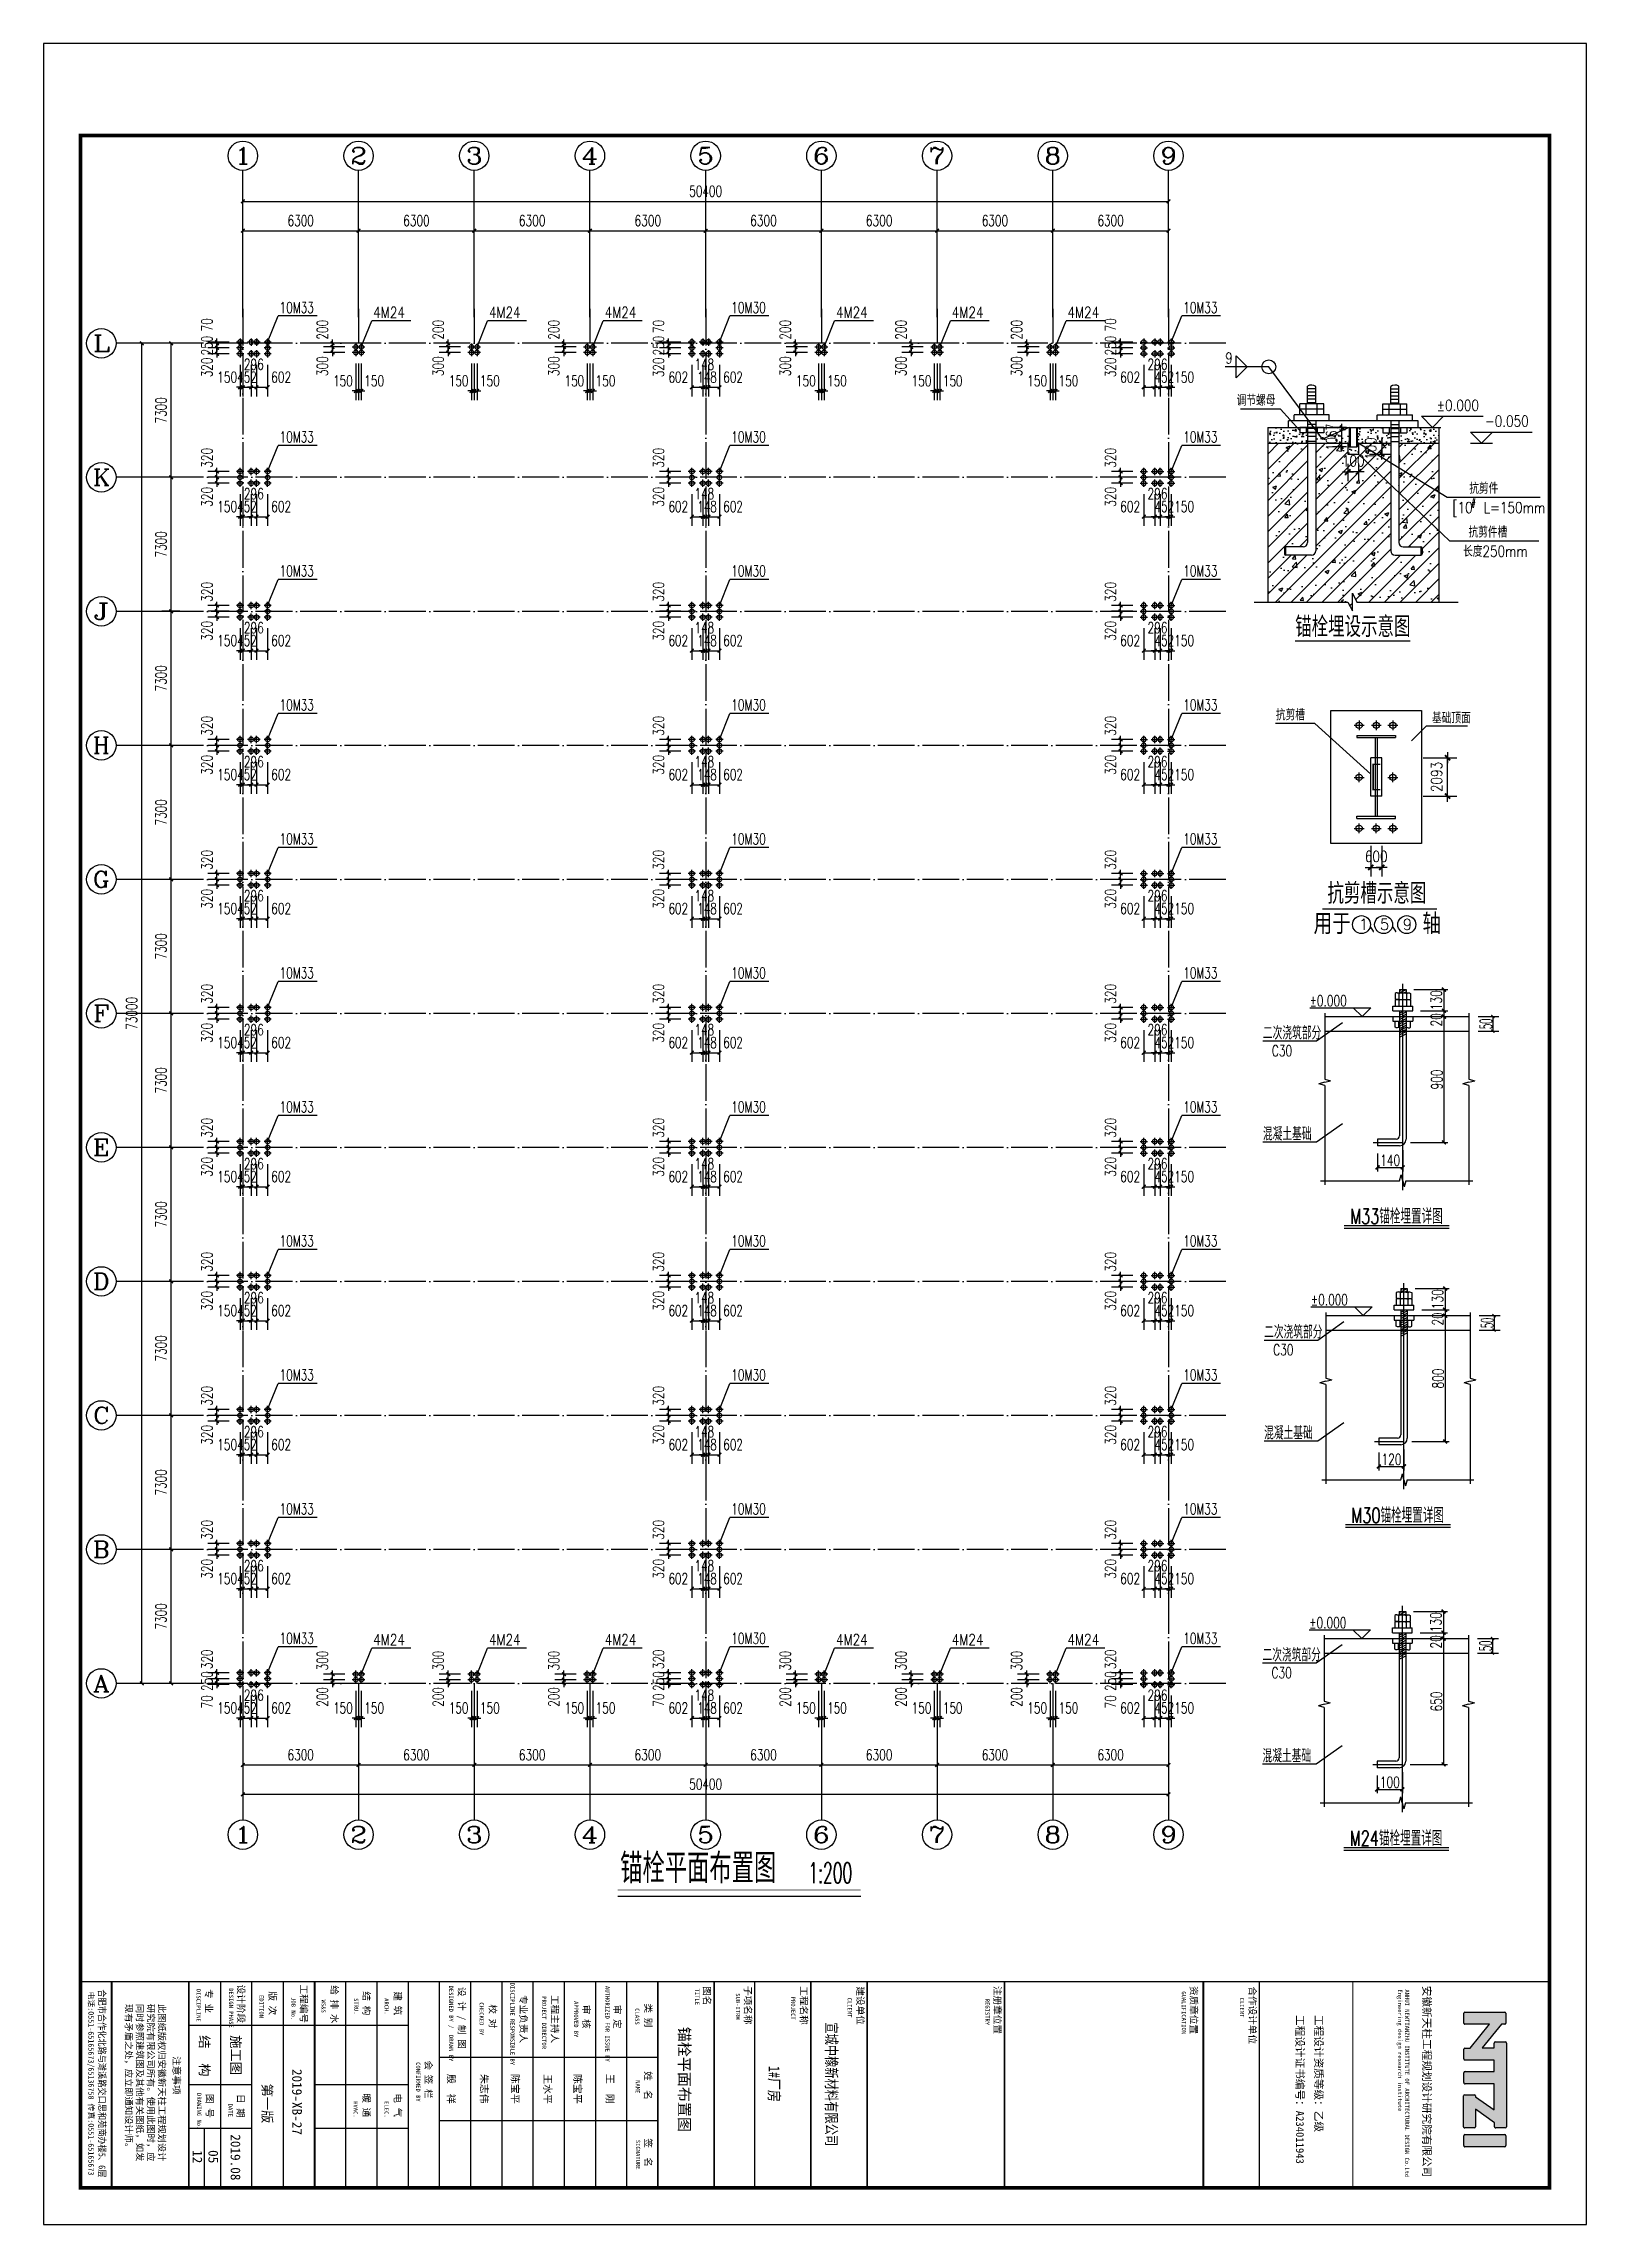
# Model space of a CAD drawing. Extents: x 37237700 to 37865026, y 138877 to 347670.
# Drawn here: x 37417207 to 37501207, y 228870 to 347670 of the extents above; entities that cross this region are included whole.
import ezdxf
from ezdxf.enums import TextEntityAlignment as Align

# ---------------------------------------------------------------- set-up
doc = ezdxf.new("R2010")
doc.units = 0
doc.header["$LTSCALE"] = 1000
doc.header["$MEASUREMENT"] = 0
for name, pattern in [('ACAD_ISO04W100', [30.5, 24, -3, 0.5, -3]), ('CENTER', [2, 1.25, -0.25, 0.25, -0.25]), ('DOTE', [2.42, 2, -0.2, 0.02, -0.2])]:
    doc.linetypes.add(name, pattern=pattern)
doc.layers.get('0').update_dxf_attribs({"linetype": 'CONTINUOUS'})
doc.layers.get('DEFPOINTS').update_dxf_attribs({"linetype": 'CONTINUOUS'})
for name, color, linetype in [('46', 7, 'CONTINUOUS'), ('AXIS', 3, 'CONTINUOUS'), ('AXIS_TEXT', 7, 'CONTINUOUS'), ('DIM_TEXT', 3, 'CONTINUOUS'), ('DOTE', 1, 'ACAD_ISO04W100'), ('PUB_DIM', 3, 'CONTINUOUS'), ('PUB_TAB', 7, 'CONTINUOUS'), ('PUB_TEXT', 7, 'CONTINUOUS'), ('PUB_TITLE', 4, 'CONTINUOUS'), ('ROOF', 7, 'CONTINUOUS'), ('STAIR', 2, 'CONTINUOUS'), ('中心线', 9, 'CENTER'), ('标注、文字', 3, 'CONTINUOUS'), ('绿线', 3, 'CONTINUOUS'), ('锚栓', 6, 'CONTINUOUS')]:
    doc.layers.add(name, color=color, linetype=linetype)
doc.styles.add('-黑体', font='simhei.ttf')
doc.styles.add('3MM', font='simplex.shx', dxfattribs={"width": 0.7, "height": 700, "bigfont": 'hztxt.shx'})
doc.styles.add('3MMCN', font='simplex.shx', dxfattribs={"width": 0.7, "height": 42, "bigfont": 'hztxt.shx'})
doc.styles.add('7MMCN', font='simplex.shx', dxfattribs={"width": 0.7, "height": 1680, "bigfont": 'hztxt.shx'})
doc.styles.add('_HZTXT', font='txt.shx', dxfattribs={"width": 0.8, "bigfont": 'hztxt.shx'})
doc.styles.add('_SIMPLEX', font='SIMPLEX', dxfattribs={"width": 0.8})
doc.styles.add('_TCH_AXIS', font='COMPLEX', dxfattribs={"bigfont": 'GBCBIG'})
doc.styles.add('_TCH_DIM_T3', font='SIMPLEX', dxfattribs={"width": 0.705882, "bigfont": 'GBCBIG'})
doc.styles.add('character', font='romans.shx', dxfattribs={"width": 0.618, "bigfont": 'gbhzfs.shx'})
doc.styles.add('COMPLEX', font='COMPLEX')
doc.styles.add('DIM_FONT', font='SIMPLEX.shx', dxfattribs={"width": 0.8})
doc.styles.add('DIM_FONT_T3', font='SIMPLEX.shx', dxfattribs={"width": 0.8})
doc.styles.add('ROMANS', font='simplex.shx', dxfattribs={"width": 0.5, "bigfont": 'fjktxt.shx'})
doc.styles.add('STYLE-黑体', font='simhei.ttf')
doc.styles.add('TQ', font='')
doc.styles.get('TQ').set_extended_font_data('SimSun')
doc.dimstyles.new('_TCH_ARCH&&200', dxfattribs={"dimtxt": 595, "dimasz": 200, "dimexe": 500, "dimexo": 600, "dimgap": 252.5, "dimtad": 1, "dimdec": 0, "dimzin": 0, "dimdsep": 46, "dimtxsty": '_TCH_DIM_T3', "dimblk": 'ARCHTICK', "dimcen": 0.09, "dimclrt": 7, "dimazin": 2, "dimtfac": 1, "dimtdec": 0, "dimtix": 1, "dimtmove": 2, "dimatfit": 3, "dimfxl": 1, "dimtolj": 1, "dimtzin": 0, "dimarcsym": 0})
doc.dimstyles.new('DIMN200', dxfattribs={"dimscale": 2, "dimtxt": 300, "dimasz": 1, "dimexe": 250, "dimexo": 300, "dimgap": 150, "dimtad": 1, "dimdec": 0, "dimzin": 0, "dimdsep": 46, "dimtxsty": 'DIM_FONT', "dimblk": '_DIMX', "dimcen": 0.09, "dimclrt": 7, "dimadec": 0, "dimazin": 0, "dimtfac": 1, "dimtdec": 0, "dimtix": 1, "dimtmove": 2, "dimatfit": 3, "dimldrblk": '_DIMX', "dimfxl": 1, "dimtolj": 1, "dimtzin": 0, "dimarcsym": 0})
doc.dimstyles.new('DIMN200$TCH&&200', dxfattribs={"dimtxt": 600, "dimasz": 2, "dimexe": 500, "dimexo": 600, "dimgap": 300, "dimtad": 1, "dimdec": 0, "dimzin": 0, "dimdsep": 46, "dimtxsty": 'DIM_FONT_T3', "dimblk": '_DIMX', "dimcen": 0.09, "dimclrt": 7, "dimadec": 0, "dimazin": 0, "dimtfac": 1, "dimtdec": 0, "dimtix": 1, "dimtmove": 2, "dimatfit": 3, "dimldrblk": '_DIMX', "dimfxl": 1, "dimtolj": 1, "dimtzin": 0, "dimarcsym": 0})

msp = doc.modelspace()

# ---------------------------------------------------------------- texts
at = {"layer": '46', "linetype": 'Continuous', "style": '-黑体'}
for s, p in [('12', (37425316.8, 232917.2)), ('05', (37426181.5, 232917.2))]:
    msp.add_text(s, height=528.65, rotation=270, dxfattribs=at).set_placement(p)
at = {"layer": 'AXIS_TEXT', "style": '_TCH_AXIS'}
for s, width, p, p2 in [('L', 1.4, (37419895.1, 330890.3), (37420800.2, 330890.3)), ('K', 1.105263, (37419895.1, 323590.3), (37420800.2, 323590.3)), ('J', 1.909091, (37419895.1, 316290.3), (37420800.2, 316290.3)), ('H', 1.05, (37419895.1, 308990.3), (37420800.2, 308990.3)), ('G', 1.166667, (37419895.1, 301690.3), (37420800.2, 301690.3)), ('F', 1.3125, (37419895.1, 294390.3), (37420800.2, 294390.3)), ('E', 1.3125, (37419895.1, 287090.3), (37420800.2, 287090.3)), ('D', 1.235294, (37419895.1, 279790.3), (37420800.2, 279790.3)), ('C', 1.4, (37419895.1, 272490.3), (37420800.2, 272490.3)), ('B', 1.235294, (37419895.1, 265190.3), (37420800.2, 265190.3)), ('A', 1.166667, (37419895.1, 257890.3), (37420800.2, 257890.3))]:
    msp.add_text(s, height=905.1, dxfattribs=dict(at, width=width)).set_placement(p, p2, align=Align.FIT)
at = {"layer": 'DIM_TEXT'}
for s, height, style, width, p in [('锚栓平面布置图', 1618.98, '_HZTXT', 0.75, (37448598.5, 247458.6)), ('1:200', 1125, '_SIMPLEX', 0.55, (37458847.2, 247458.6))]:
    msp.add_text(s, height=height, dxfattribs=dict(at, style=style, width=width)).set_placement(p)
at = {"layer": 'PUB_DIM', "style": 'DIM_FONT', "width": 0.8}
for s, p in [('%%P0.000', (37494209.7, 327965.9)), ('-0.050', (37496875.2, 327106))]:
    msp.add_text(s, height=600, dxfattribs=at).set_placement(p, align=Align.MIDDLE)
at = {"layer": 'PUB_DIM', "style": '_HZTXT'}
for s, height, width, p in [('锚栓埋设示意图', 1121.12, 0.8, (37485351.5, 315339.4)), ('抗剪槽示意图', 1121.12, 0.8, (37487108.9, 300813.8)), ('用于    轴', 1121.12, 0.9, (37486356.5, 299156.9)), ('、', 1009, 0.8, (37489380.5, 299211.8)), ('、', 1009, 0.8, (37490597.8, 299211.8))]:
    msp.add_text(s, height=height, dxfattribs=dict(at, width=width)).set_placement(p)
at = {"layer": 'PUB_DIM', "style": 'DIM_FONT'}
for s, p in [('1', (37488817.3, 299389.9)), ('5', (37489962.4, 299389.9)), ('9', (37491203.9, 299389.9))]:
    msp.add_text(s, height=600, dxfattribs=at).set_placement(p)
at = {"layer": 'PUB_TAB', "lineweight": -3, "style": 'STYLE-黑体'}
for s, width, p in [('锚栓平面布置图', 1.000119, (37451799.2, 236769.8)), ('宣城中橡新材料有限公司', 0.75, (37459804.1, 236503.1)), ('1#厂房', 0.8, (37456687.5, 236520))]:
    msp.add_text(s, height=600, rotation=270, dxfattribs=dict(at, width=width)).set_placement(p, align=Align.CENTER)
at = {"layer": 'PUB_TEXT', "color": 7, "lineweight": -3, "style": 'character'}
for s, width, p in [('10M33', 0.7, (37430051.1, 332992.8)), ('4M24', 0.8, (37435151.1, 332722.8)), ('4M24', 0.8, (37441451.1, 332722.8)), ('4M24', 0.8, (37447751.1, 332722.8)), ('10M30', 0.7, (37454651.1, 332992.8)), ('4M24', 0.8, (37460351.1, 332722.8)), ('4M24', 0.8, (37466651.1, 332722.8)), ('4M24', 0.8, (37472951.1, 332722.8)), ('10M33', 0.7, (37479251.1, 332992.8)), ('10M33', 0.7, (37430051.1, 325942.8)), ('10M30', 0.7, (37454651.1, 325942.8)), ('10M33', 0.7, (37479251.1, 325942.8)), ('10M33', 0.7, (37430051.1, 318642.8)), ('10M30', 0.7, (37454651.1, 318642.8)), ('10M33', 0.7, (37479251.1, 318642.8)), ('10M33', 0.7, (37430051.1, 311342.8)), ('10M30', 0.7, (37454651.1, 311342.8)), ('10M33', 0.7, (37479251.1, 311342.8)), ('10M33', 0.7, (37430051.1, 304042.8)), ('10M30', 0.7, (37454651.1, 304042.8)), ('10M33', 0.7, (37479251.1, 304042.8)), ('10M33', 0.7, (37430051.1, 296742.8)), ('10M30', 0.7, (37454651.1, 296742.8)), ('10M33', 0.7, (37479251.1, 296742.8)), ('10M33', 0.7, (37430051.1, 289442.8)), ('10M30', 0.7, (37454651.1, 289442.8)), ('10M33', 0.7, (37479251.1, 289442.8)), ('10M33', 0.7, (37430051.1, 282142.8)), ('10M30', 0.7, (37454651.1, 282142.8)), ('10M33', 0.7, (37479251.1, 282142.8)), ('10M33', 0.7, (37430051.1, 274842.8)), ('10M30', 0.7, (37454651.1, 274842.8)), ('10M33', 0.7, (37479251.1, 274842.8)), ('10M33', 0.7, (37430051.1, 267542.8)), ('10M30', 0.7, (37454651.1, 267542.8)), ('10M33', 0.7, (37479251.1, 267542.8)), ('10M33', 0.7, (37430051.1, 260492.8)), ('4M24', 0.8, (37435151.1, 260422.8)), ('4M24', 0.8, (37441451.1, 260422.8)), ('4M24', 0.8, (37447751.1, 260422.8)), ('10M30', 0.7, (37454651.1, 260492.8)), ('4M24', 0.8, (37460351.1, 260422.8)), ('4M24', 0.8, (37466651.1, 260422.8)), ('4M24', 0.8, (37472951.1, 260422.8)), ('10M33', 0.7, (37479251.1, 260492.8))]:
    msp.add_text(s, height=600, dxfattribs=dict(at, width=width)).set_placement(p)
at = {"layer": 'ROOF'}
for s, height, style, width, p in [('9', 600, '_HZTXT', 0.8, (37481541.5, 330244.1)), ('调节螺母', 600, '_HZTXT', 0.8, (37482166.8, 327937.6)), ('抗剪件', 600, '_HZTXT', 0.8, (37494827.7, 323144.3)), ('[10', 600, '_HZTXT', 0.8, (37493903.5, 322097.1)), ('#', 333.3, 'DIM_FONT', 0.8, (37494938.6, 322486.3)), ('L=150mm', 600, '_HZTXT', 0.8, (37495615.5, 322097.1)), ('抗剪件槽', 600, '_HZTXT', 0.8, (37494788.4, 320761.3)), ('长度250mm', 600, '_HZTXT', 0.8, (37494493.4, 319714.1)), ('抗剪槽', 600, '_HZTXT', 0.8, (37484299.8, 310807.2)), ('基础顶面', 600, '_HZTXT', 0.8, (37492800.6, 310638.8)), ('%%p0.000', 600, '3MM', 0.7, (37486141.6, 295227.7)), ('二次浇筑部分', 720, '3MMCN', 0.7, (37483595.7, 293418.2)), ('混凝土基础', 720, '3MMCN', 0.7, (37483595.7, 287918.4)), ('M33锚栓埋置详图', 822.86, '7MMCN', 0.7, (37488351.8, 283373.5, 9739.8)), ('%%p0.000', 600, '3MM', 0.7, (37486207.9, 278937.1, -9739.8)), ('二次浇筑部分', 720, '3MMCN', 0.7, (37483662, 277127.5, -9739.8)), ('混凝土基础', 720, '3MMCN', 0.7, (37483662, 271627.8, -9739.8)), ('M30锚栓埋置详图', 822.86, '7MMCN', 0.7, (37488418.1, 267082.8)), ('%%p0.000', 600, '3MM', 0.7, (37486120.7, 261344.8)), ('二次浇筑部分', 720, '3MMCN', 0.7, (37483574.8, 259535.2)), ('混凝土基础', 720, '3MMCN', 0.7, (37483574.8, 254035.5)), ('M24锚栓埋置详图', 822.86, '7MMCN', 0.7, (37488330.8, 249490.6, 9739.8))]:
    msp.add_text(s, height=height, dxfattribs=dict(at, style=style, width=width)).set_placement(p)
at = {"layer": 'ROOF', "style": '3MM', "width": 0.7}
for p in [(37484637, 292804.9), (37484703.3, 276514.2, -9739.8), (37484616.1, 258921.9)]:
    msp.add_text('C30', height=600, dxfattribs=at).set_placement(p, align=Align.MIDDLE_CENTER)
at = {"layer": 'ROOF', "attachment_point": 5, "rotation": 90}
for s, insert, char_height, style in [('130', (37493036.3, 295563.5), 600, '3MM'), ('20', (37493040.8, 294484.3), 600, '3MM'), ('\\A1;50', (37495739.3, 294271.7, 202.9), 666.67, 'ROMANS'), ('900', (37493065.3, 291239.5), 600, '3MM'), ('130', (37493102.6, 279272.8, -9739.8), 600, '3MM'), ('20', (37493107.1, 278193.7, -9739.8), 600, '3MM'), ('\\A1;50', (37495805.6, 277981, -9536.9), 666.67, 'ROMANS'), ('800', (37493131.6, 274948.9, -9739.8), 600, '3MM'), ('130', (37493015.4, 261680.5), 600, '3MM'), ('20', (37493019.9, 260601.4), 600, '3MM'), ('\\A1;50', (37495718.4, 260388.7, 202.9), 666.67, 'ROMANS'), ('650', (37493044.4, 257356.6), 600, '3MM')]:
    msp.add_mtext(s, dxfattribs=dict(at, insert=insert, char_height=char_height, style=style))
at = {"layer": 'ROOF', "char_height": 600, "attachment_point": 5, "style": '3MM'}
for s, insert in [('140', (37490525.2, 286836.2, 202.9)), ('120', (37490591.5, 270545.6, -9536.9)), ('100', (37490504.3, 252953.3, 202.9))]:
    msp.add_mtext(s, dxfattribs=dict(at, insert=insert))

# ---------------------------------------------------------------- blocks, each defined once
blk = doc.blocks.new('_DIMX')
blk.add_line((-150, 0), (150, 0))
at = {"const_width": 50}
blk.add_lwpolyline([(-70, -70), (70, 70)], dxfattribs=at)
blk = doc.blocks.new('*D107')
at = {"layer": 'DEFPOINTS', "color": 0}
for p in [(37488804, 325906), (37488804, 325311), (37490066, 325311)]:
    blk.add_point(p, dxfattribs=at)
at = {"layer": 'PUB_DIM', "color": 0, "lineweight": -2}
for p, q in [((37489404, 325906), (37490566, 325906)), ((37490066, 325908), (37490066, 325910)), ((37490066, 325906), (37490066, 325311)), ((37489404, 325311), (37490566, 325311)), ((37490066, 325309), (37490066, 325307))]:
    blk.add_line(p, q, dxfattribs=at)
at = {"layer": 'PUB_DIM', "color": 0, "lineweight": -2, "xscale": 2, "yscale": 2, "zscale": 2}
for p, rotation in [((37490066, 325906), 270), ((37490066, 325311), 90)]:
    blk.add_blockref('_DIMX', p, dxfattribs=dict(at, rotation=rotation))
at = {"layer": 'PUB_DIM', "color": 7, "insert": (37489466, 325609), "char_height": 600, "attachment_point": 5, "rotation": 90, "style": 'DIM_FONT'}
blk.add_mtext('\\A1;100', dxfattribs=at)
blk = doc.blocks.new('*D108')
at = {"layer": 'DEFPOINTS', "color": 0}
for p in [(37488223, 325375), (37488223, 324337), (37488804, 325375)]:
    blk.add_point(p, dxfattribs=at)
at = {"layer": 'PUB_DIM', "color": 0, "lineweight": -2}
for p, q in [((37488221, 324337), (37488219, 324337)), ((37488223, 324775), (37488223, 323837)), ((37488804, 324337), (37488223, 324337)), ((37488804, 324775), (37488804, 323837)), ((37488806, 324337), (37488808, 324337))]:
    blk.add_line(p, q, dxfattribs=at)
at = {"layer": 'PUB_DIM', "color": 0, "lineweight": -2, "xscale": 2, "yscale": 2, "zscale": 2}
blk.add_blockref('_DIMX', (37488223, 324337), dxfattribs=at)
at = {"layer": 'PUB_DIM', "color": 0, "lineweight": -2, "xscale": 2, "yscale": 2, "zscale": 2, "rotation": 180}
blk.add_blockref('_DIMX', (37488804, 324337), dxfattribs=at)
at = {"layer": 'PUB_DIM', "color": 7, "insert": (37488513, 324937), "char_height": 600, "attachment_point": 5, "style": 'DIM_FONT'}
blk.add_mtext('\\A1;100', dxfattribs=at)
blk = doc.blocks.new('_ArchTick')
at = {"color": 0, "linetype": 'ByBlock', "const_width": 0.4}
blk.add_lwpolyline([(-0.5, -0.5), (0.5, 0.5)], dxfattribs=at)
blk = doc.blocks.new('ly')
at = {"layer": 'PUB_TEXT', "insert": (-5884, 1715), "char_height": 212, "width": 5144.75, "attachment_point": 1, "style": 'TQ'}
blk.add_mtext('\\pt576;此图纸版权归安徽新天柱工程规划设计研究院有限公司所有。使用此图时，应同时参照建筑图及其他有关图纸，如发现有矛盾之处，应立即通知设计师。', dxfattribs=at)
blk = doc.blocks.new('tk0')
h = blk.add_hatch(color=256)
h.paths.add_polyline_path([(32852392, -1204546), (32853685, -1205603), (32853685, -1205878, 0.4142136), (32853749, -1205942), (32854275, -1205942, 0.4142136), (32854339, -1205878), (32854339, -1204280), (32854967, -1204280), (32854967, -1205875, 0.4142136), (32855031, -1205939), (32855571, -1205939, 0.4142136), (32855635, -1205875), (32855635, -1204280), (32857060, -1204280), (32856336, -1205302), (32856292, -1205302, 0.4142136), (32856228, -1205366), (32856228, -1205892, 0.4142136), (32856292, -1205956), (32857972, -1205956, 0.4142136), (32858036, -1205892), (32858036, -1205362, 0.4142136), (32857972, -1205298), (32857012, -1205298), (32857761, -1204270), (32857974, -1204270, 0.4142136), (32858038, -1204206), (32858038, -1203685, 0.4142136), (32857974, -1203621), (32853417, -1203621, 0.4142136), (32853353, -1203685), (32853353, -1204218, 0.4142136), (32853417, -1204282), (32853679, -1204282), (32853679, -1204939), (32852388, -1203885), (32852389, -1203708, 0.4148904), (32852325, -1203644), (32851789, -1203644, 0.4142136), (32851725, -1203708), (32851725, -1205882, 0.4142136), (32851789, -1205946), (32852328, -1205946, 0.4142136), (32852392, -1205882)])
h.paths.add_polyline_path([(32858400, -1205878, 0.4142136), (32858464, -1205942), (32858999, -1205942, 0.4142136), (32859063, -1205878), (32859063, -1203710, 0.4142136), (32858999, -1203646), (32858464, -1203646, 0.4142136), (32858400, -1203710)])
for p, q in [((32851725, -1205882), (32851725, -1203708)), ((32851789, -1203644), (32852325, -1203644)), ((32852389, -1203708), (32852388, -1203885)), ((32852388, -1203885), (32853679, -1204939)), ((32853685, -1205603), (32852392, -1204546)), ((32852392, -1204546), (32852392, -1205882)), ((32853353, -1204218), (32853353, -1203685)), ((32853417, -1203621), (32857974, -1203621)), ((32853679, -1204282), (32853417, -1204282)), ((32853679, -1204939), (32853679, -1204282)), ((32854967, -1204280), (32854339, -1204280)), ((32854339, -1204280), (32854339, -1205878)), ((32854967, -1205875), (32854967, -1204280)), ((32857060, -1204280), (32855635, -1204280)), ((32855635, -1204280), (32855635, -1205875)), ((32856336, -1205302), (32857060, -1204280)), ((32857761, -1204270), (32857012, -1205298)), ((32857974, -1204270), (32857761, -1204270)), ((32858038, -1203685), (32858038, -1204206)), ((32858400, -1205878), (32858400, -1203710)), ((32858464, -1203646), (32858999, -1203646)), ((32859063, -1203710), (32859063, -1205878)), ((32853685, -1205878), (32853685, -1205603)), ((32856228, -1205892), (32856228, -1205366)), ((32856292, -1205302), (32856336, -1205302)), ((32857012, -1205298), (32857972, -1205298)), ((32858036, -1205362), (32858036, -1205892)), ((32852328, -1205946), (32851789, -1205946)), ((32854275, -1205942), (32853749, -1205942)), ((32855571, -1205939), (32855031, -1205939)), ((32857972, -1205956), (32856292, -1205956)), ((32858999, -1205942), (32858464, -1205942))]:
    blk.add_line(p, q)
for centre, start, end in [((32851789, -1203708), 90, 180), ((32852325, -1203708), 359.86763, 90), ((32853417, -1203685), 90, 180), ((32853417, -1204218), 180, 270), ((32857974, -1203685), 0, 90), ((32857974, -1204206), 270, 0), ((32858464, -1203710), 90, 180), ((32858999, -1203710), 0, 90), ((32856292, -1205366), 90, 180), ((32857972, -1205362), 0, 90), ((32851789, -1205882), 180, 270), ((32852328, -1205882), 270, 0), ((32853749, -1205878), 180, 270), ((32854275, -1205878), 270, 0), ((32855031, -1205875), 180, 270), ((32855571, -1205875), 270, 0), ((32856292, -1205892), 180, 270), ((32857972, -1205892), 270, 0), ((32858464, -1205878), 180, 270), ((32858999, -1205878), 270, 0)]:
    blk.add_arc(centre, 64, start, end)
at = {"layer": 'PUB_TEXT'}
for p, q in [((32861287, -1201267), (32859815, -1201267)), ((32861287, -1201267), (32861287, -1202326)), ((32861287, -1281267), (32861287, -1280292)), ((32861292, -1281268), (32859731, -1281268))]:
    blk.add_line(p, q, dxfattribs=at)
at = {"layer": 'PUB_TITLE'}
for p, q in [((32861287, -1201267), (32850067, -1201267)), ((32854181, -1261723), (32854181, -1249823)), ((32857632, -1261723), (32857632, -1249823)), ((32850067, -1251523), (32861287, -1251523)), ((32850067, -1253223), (32861287, -1253223)), ((32850067, -1254923), (32861287, -1254923)), ((32850067, -1256623), (32861287, -1256623)), ((32850067, -1258323), (32861287, -1258323)), ((32850067, -1260023), (32861287, -1260023)), ((32850067, -1261723), (32861287, -1261723)), ((32850067, -1263423), (32861287, -1263423)), ((32852446, -1268523), (32852446, -1263423)), ((32855676, -1268523), (32855676, -1263423)), ((32858056, -1268523), (32858056, -1263423)), ((32850067, -1265123), (32861287, -1265123)), ((32850067, -1266823), (32861287, -1266823)), ((32852447, -1275368), (32852447, -1268523)), ((32850067, -1270223), (32861287, -1270223)), ((32850067, -1271946), (32861287, -1271946)), ((32855676, -1275368), (32855676, -1271946)), ((32858056, -1275368), (32858056, -1271946)), ((32850067, -1273646), (32861321, -1273646)), ((32861287, -1274507), (32858056, -1274507))]:
    blk.add_line(p, q, dxfattribs=at)
at = {"layer": 'PUB_TITLE', "lineweight": 40}
for p, q in [((32850062, -1220138), (32861282, -1220138)), ((32850067, -1268523), (32861287, -1268523)), ((32850067, -1279567), (32861287, -1279567))]:
    blk.add_line(p, q, dxfattribs=at)
for points, const_width in [([(32850067, -1201267), (32850067, -1281267)], 85), ([(32850067, -1211977), (32861287, -1211977)], 51), ([(32850067, -1217077), (32861287, -1217077)], 85), ([(32850067, -1220137), (32861287, -1220137)], 85), ([(32850067, -1230953), (32861287, -1230953)], 85), ([(32850067, -1238433), (32861287, -1238433)], 85), ([(32850067, -1241493), (32861287, -1241493)], 85), ([(32850067, -1244553), (32861287, -1244553)], 85), ([(32850067, -1246763), (32861287, -1246763)], 85), ([(32850067, -1249823), (32861287, -1249823)], 85), ([(32850067, -1261723), (32861287, -1261723)], 85), ([(32850067, -1275368), (32861232, -1275368)], 85)]:
    blk.add_lwpolyline(points, dxfattribs=dict(at, const_width=const_width))
at = {"layer": 'PUB_TITLE', "const_width": 85}
blk.add_lwpolyline([(32850067, -1268523), (32861287, -1268523)], dxfattribs=at)
at = {"layer": 'PUB_TEXT', "xscale": 1.700000002980232, "yscale": 1.700000002980232, "zscale": 1.700000002980232}
blk.add_blockref('ly', (32861287, -1279567), dxfattribs=at)
at = {"layer": '46', "linetype": 'Continuous', "style": '-黑体'}
for s, height, p in [('2019-XB-27 ', 528.65, (32854824, -1269734)), ('第一版', 528.7, (32855625, -1271359)), ('施工图', 528.7, (32852988, -1273068)), ('2019.08', 528.7, (32858381, -1273080)), ('结', 529, (32852988, -1274773)), ('构', 529, (32854517, -1274773))]:
    blk.add_text(s, height=height, dxfattribs=at).set_placement(p)
at = {"layer": 'PUB_TEXT', "style": 'TQ'}
for s, height, p in [('王  刚', 396, (32855098, -1252630)), ('陈宝平', 396, (32855098, -1254390)), ('王水平', 396, (32855110, -1256019)), ('陈宝平', 396, (32855098, -1257790)), ('朱志伟', 396, (32855098, -1259475)), ('殷  祥', 396, (32855098, -1261275)), (' 工程编号', 374, (32849973, -1269288)), ('      JOB No.', 229.5, (32849836, -1269778)), ('  版 次', 374, (32850089, -1270993)), (' 设计阶段', 374, (32849973, -1272709)), ('     EDITION', 229.5, (32849896, -1271521)), ('日 期', 374, (32856186, -1272730)), ('     DESIGN PHASE', 229.5, (32849526, -1273170)), ('         DATE', 229.5, (32855101, -1273208)), ('     DISCIPLINE', 229.5, (32849562, -1274943)), ('  专 业', 374, (32849973, -1274462)), ('     DRAWING No.', 229.5, (32855241, -1274909)), ('图 号', 374, (32856186, -1274413)), ('注意事项', 374, (32854126, -1276215)), ('电话:0551-65165673/65136758 传真:0551-65165673', 306, (32850607, -1280833))]:
    blk.add_text(s, height=height, dxfattribs=at).set_placement(p)
at = {"layer": 'PUB_TEXT', "style": 'TQ', "width": 0.85}
blk.add_text('合肥市合作化北路与濉溪路交口思和苑商办楼5、6层 ', height=374, dxfattribs=at).set_placement((32850490, -1280276))
at = {"layer": 'PUB_TEXT', "char_height": 425, "attachment_point": 1, "style": 'TQ'}
for s, insert in [('安徽新天柱工程规划设计研究院有限公司 ', (32850295, -1207742)), ('工程设计资质等级：乙级 ', (32851887, -1213629)), ('工程设计证书编号：A234011943 ', (32851887, -1214649))]:
    blk.add_mtext(s, dxfattribs=dict(at, insert=insert))
at = {"layer": 'PUB_TEXT', "attachment_point": 1, "style": 'TQ'}
for s, insert, char_height, width in [('ANHUI NEWTIANZHU INSTITUTE OF ARCHITECTURAL DESIGN Co.Ltd\\PEngineering design research institute', (32850492, -1208912), 229.5, 10514.71), ('合作设计单位', (32850326, -1217257), 374, 3498.52), ('CLIENT', (32850938, -1217903), 229.5, 4799.1), ('资质章位置', (32850304, -1220460), 374, 4250), ('GUALIFICATION', (32850593, -1221066), 229.5, 5361.8), ('注册章位置', (32850304, -1231147), 374, 3060), ('REGISTRY', (32851001, -1231763), 229.5, 4799.1), ('建设单位', (32850326, -1238613), 374, 2223.6), ('CLIENT', (32850938, -1239259), 229.5, 4799.1), ('工程名称', (32850323, -1241690), 374, 2223.6), ('PROJECT', (32850887, -1242340), 229.5, 4799.1), ('子项名称', (32850306, -1244736), 374, 2223.6), ('SUB-ITRM', (32850702, -1245348), 229.5, 4799.1), ('图名', (32850313, -1246965), 374, 2223.6), ('TITLE', (32850446, -1247564), 229.5, 4799.1), ('类 别', (32851257, -1250163), 374, 2223.6), ('CLASS', (32851517, -1250828), 229.5, 4799.1), ('姓  名', (32854946, -1250177), 374, 2324.97), ('NAME', (32855436, -1250803), 229.5, 4799.1), ('签  名', (32858602, -1250163), 374, 2948.14), ('SIGNATURE', (32858688, -1250788), 229.5, 4799.1), ('审 定', (32851331, -1251848), 374, 1610.68), ('AUTHORIZED FOR ISSUE BY', (32850303, -1252450), 229.5, 4799.1), ('APPROVED BY', (32851129, -1254157), 229.5, 4799.1), ('审 核', (32851328, -1253533), 374, 2855.71), ('工程主持人', (32850799, -1255246), 374, 3479.12), ('专业负责人', (32850797, -1256953), 374, 3323.07), ('PROJECT DIRECTOR', (32850866, -1255899), 229.5, 4799.1), ('DISCIPLINE RESPONSIBLE BY', (32850125, -1257623), 229.5, 4799.1), ('校 对', (32851305, -1258626), 374, 4012.28), ('设 计 / 制 图', (32850359, -1260315), 374, 5153.93), ('CHECKED BY', (32851196, -1259301), 229.5, 4799.1), ('DESIGNED BY /  DRAWN BY', (32850281, -1260962), 229.5, 4799.1), ('会 签 栏', (32854360, -1262126), 374, 4447.2), ('COMFIRMED BY', (32854453, -1262757), 229.5, 4799.1), ('建 筑', (32850598, -1263802), 374, 4012), ('电 气', (32856153, -1263802), 374, 4012), ('   ARCH.', (32850429, -1264477), 229.5, 4799.1), ('   ELEC.', (32856044, -1264477), 229.5, 4799.1), ('结 构', (32850598, -1265502), 374, 4012), ('   STRU.', (32850429, -1266133), 229.5, 4799.1), ('暖 通', (32856153, -1265502), 374, 4012), ('   HVAC.', (32856044, -1266163), 229.5, 4799.1), ('给 排 水', (32850268, -1267245), 374, 4447.2), ('   WS&S', (32850510, -1267906), 229.5, 4882.4)]:
    blk.add_mtext(s, dxfattribs=dict(at, insert=insert, char_height=char_height, width=width))
blk = doc.blocks.new('m')
at = {"layer": '锚栓'}
for p, q in [((2858390, 836587), (2858985, 836587)), ((2858688, 836885), (2858688, 836290))]:
    blk.add_line(p, q, dxfattribs=at)
blk.add_circle((2858688, 836587), 189, dxfattribs=at)
blk = doc.blocks.new('*D1549')
at = {"layer": 'DEFPOINTS', "color": 0}
for p in [(37475845, 324043), (37477104, 324043), (37477104, 323723)]:
    blk.add_point(p, dxfattribs=at)
at = {"layer": 'PUB_DIM', "color": 0, "lineweight": -2}
for p, q in [((37476504, 324043), (37475345, 324043)), ((37476504, 323723), (37475345, 323723)), ((37475845, 324043), (37475845, 324243)), ((37475845, 323723), (37475845, 324043)), ((37475845, 323723), (37475845, 323523))]:
    blk.add_line(p, q, dxfattribs=at)
at = {"layer": 'PUB_DIM', "color": 0, "lineweight": -2, "xscale": 200, "yscale": 200, "zscale": 200}
for p, rotation in [((37475845, 324043), 270), ((37475845, 323723), 90)]:
    blk.add_blockref('_ArchTick', p, dxfattribs=dict(at, rotation=rotation))
at = {"layer": 'PUB_DIM', "color": 7, "insert": (37475295, 322983), "char_height": 595, "attachment_point": 5, "rotation": 90, "style": '_TCH_DIM_T3'}
blk.add_mtext('\\A1;320', dxfattribs=at)
blk = doc.blocks.new('*D1550')
at = {"layer": 'DEFPOINTS', "color": 0}
for p in [(37475845, 324363), (37477104, 324363), (37477104, 324043)]:
    blk.add_point(p, dxfattribs=at)
at = {"layer": 'PUB_DIM', "color": 0, "lineweight": -2}
for p, q in [((37476504, 324363), (37475345, 324363)), ((37475845, 324363), (37475845, 324563)), ((37475845, 324043), (37475845, 324363)), ((37476504, 324043), (37475345, 324043)), ((37475845, 324043), (37475845, 323843))]:
    blk.add_line(p, q, dxfattribs=at)
at = {"layer": 'PUB_DIM', "color": 0, "lineweight": -2, "xscale": 200, "yscale": 200, "zscale": 200}
for p, rotation in [((37475845, 324363), 270), ((37475845, 324043), 90)]:
    blk.add_blockref('_ArchTick', p, dxfattribs=dict(at, rotation=rotation))
at = {"layer": 'PUB_DIM', "color": 7, "insert": (37475295, 325103), "char_height": 595, "attachment_point": 5, "rotation": 90, "style": '_TCH_DIM_T3'}
blk.add_mtext('\\A1;320', dxfattribs=at)
blk = doc.blocks.new('*D1551')
at = {"layer": 'DEFPOINTS', "color": 0}
for p in [(37478454, 323723), (37478604, 323723), (37478604, 321899)]:
    blk.add_point(p, dxfattribs=at)
at = {"layer": 'PUB_DIM', "color": 0, "lineweight": -2}
for p, q in [((37478454, 323123), (37478454, 321399)), ((37478604, 323123), (37478604, 321399)), ((37478454, 321899), (37478254, 321899)), ((37478454, 321899), (37478604, 321899)), ((37478604, 321899), (37478804, 321899))]:
    blk.add_line(p, q, dxfattribs=at)
at = {"layer": 'PUB_DIM', "color": 0, "lineweight": -2, "xscale": 200, "yscale": 200, "zscale": 200}
blk.add_blockref('_ArchTick', (37478454, 321899), dxfattribs=at)
at = {"layer": 'PUB_DIM', "color": 0, "lineweight": -2, "xscale": 200, "yscale": 200, "zscale": 200, "rotation": 180}
blk.add_blockref('_ArchTick', (37478604, 321899), dxfattribs=at)
at = {"layer": 'PUB_DIM', "color": 7, "insert": (37479304, 322449), "char_height": 595, "attachment_point": 5, "style": '_TCH_DIM_T3'}
blk.add_mtext('\\A1;150', dxfattribs=at)
blk = doc.blocks.new('*D1552')
at = {"layer": 'DEFPOINTS', "color": 0}
for p in [(37478002, 323723), (37478454, 323723), (37478454, 321899)]:
    blk.add_point(p, dxfattribs=at)
at = {"layer": 'PUB_DIM', "color": 0, "lineweight": -2}
for p, q in [((37478002, 323123), (37478002, 321399)), ((37478454, 323123), (37478454, 321399)), ((37478002, 321899), (37477802, 321899)), ((37478002, 321899), (37478454, 321899)), ((37478454, 321899), (37478654, 321899))]:
    blk.add_line(p, q, dxfattribs=at)
at = {"layer": 'PUB_DIM', "color": 0, "lineweight": -2, "xscale": 200, "yscale": 200, "zscale": 200}
blk.add_blockref('_ArchTick', (37478002, 321899), dxfattribs=at)
at = {"layer": 'PUB_DIM', "color": 0, "lineweight": -2, "xscale": 200, "yscale": 200, "zscale": 200, "rotation": 180}
blk.add_blockref('_ArchTick', (37478454, 321899), dxfattribs=at)
at = {"layer": 'PUB_DIM', "color": 7, "insert": (37478228, 322449), "char_height": 595, "attachment_point": 5, "style": '_TCH_DIM_T3'}
blk.add_mtext('\\A1;452', dxfattribs=at)
blk = doc.blocks.new('*D1553')
at = {"layer": 'DEFPOINTS', "color": 0}
for p in [(37477706, 323723), (37478002, 323723), (37478002, 321899)]:
    blk.add_point(p, dxfattribs=at)
at = {"layer": 'PUB_DIM', "color": 0, "lineweight": -2}
for p, q in [((37477706, 323123), (37477706, 321399)), ((37478002, 323123), (37478002, 321399)), ((37477706, 321899), (37477506, 321899)), ((37477706, 321899), (37478002, 321899)), ((37478002, 321899), (37478202, 321899))]:
    blk.add_line(p, q, dxfattribs=at)
at = {"layer": 'PUB_DIM', "color": 0, "lineweight": -2, "xscale": 200, "yscale": 200, "zscale": 200}
blk.add_blockref('_ArchTick', (37477706, 321899), dxfattribs=at)
at = {"layer": 'PUB_DIM', "color": 0, "lineweight": -2, "xscale": 200, "yscale": 200, "zscale": 200, "rotation": 180}
blk.add_blockref('_ArchTick', (37478002, 321899), dxfattribs=at)
at = {"layer": 'PUB_DIM', "color": 7, "insert": (37477854, 323149), "char_height": 595, "attachment_point": 5, "style": '_TCH_DIM_T3'}
blk.add_mtext('\\A1;296', dxfattribs=at)
blk = doc.blocks.new('*D1554')
at = {"layer": 'DEFPOINTS', "color": 0}
for p in [(37477104, 323723), (37477706, 323723), (37477706, 321899)]:
    blk.add_point(p, dxfattribs=at)
at = {"layer": 'PUB_DIM', "color": 0, "lineweight": -2}
for p, q in [((37477104, 323123), (37477104, 321399)), ((37477706, 323123), (37477706, 321399)), ((37477104, 321899), (37477706, 321899))]:
    blk.add_line(p, q, dxfattribs=at)
at = {"layer": 'PUB_DIM', "color": 0, "lineweight": -2, "xscale": 200, "yscale": 200, "zscale": 200, "rotation": 180}
blk.add_blockref('_ArchTick', (37477104, 321899), dxfattribs=at)
at = {"layer": 'PUB_DIM', "color": 0, "lineweight": -2, "xscale": 200, "yscale": 200, "zscale": 200}
blk.add_blockref('_ArchTick', (37477706, 321899), dxfattribs=at)
at = {"layer": 'PUB_DIM', "color": 7, "insert": (37476364, 322449), "char_height": 595, "attachment_point": 5, "style": '_TCH_DIM_T3'}
blk.add_mtext('\\A1;602', dxfattribs=at)
blk = doc.blocks.new('*D1555')
at = {"layer": 'DEFPOINTS', "color": 0}
for p in [(37453402, 323723), (37454004, 323723), (37454004, 321899)]:
    blk.add_point(p, dxfattribs=at)
at = {"layer": 'PUB_DIM', "color": 0, "lineweight": -2}
for p, q in [((37453402, 323123), (37453402, 321399)), ((37454004, 323123), (37454004, 321399)), ((37453402, 321899), (37454004, 321899))]:
    blk.add_line(p, q, dxfattribs=at)
at = {"layer": 'PUB_DIM', "color": 0, "lineweight": -2, "xscale": 200, "yscale": 200, "zscale": 200, "rotation": 180}
blk.add_blockref('_ArchTick', (37453402, 321899), dxfattribs=at)
at = {"layer": 'PUB_DIM', "color": 0, "lineweight": -2, "xscale": 200, "yscale": 200, "zscale": 200}
blk.add_blockref('_ArchTick', (37454004, 321899), dxfattribs=at)
at = {"layer": 'PUB_DIM', "color": 7, "insert": (37454744, 322449), "char_height": 595, "attachment_point": 5, "style": '_TCH_DIM_T3'}
blk.add_mtext('\\A1;602', dxfattribs=at)
blk = doc.blocks.new('*D1556')
at = {"layer": 'DEFPOINTS', "color": 0}
for p in [(37453254, 323723), (37453402, 323723), (37453402, 321899)]:
    blk.add_point(p, dxfattribs=at)
at = {"layer": 'PUB_DIM', "color": 0, "lineweight": -2}
for p, q in [((37453254, 323123), (37453254, 321399)), ((37453402, 323123), (37453402, 321399)), ((37453254, 321899), (37453054, 321899)), ((37453254, 321899), (37453402, 321899)), ((37453402, 321899), (37453602, 321899))]:
    blk.add_line(p, q, dxfattribs=at)
at = {"layer": 'PUB_DIM', "color": 0, "lineweight": -2, "xscale": 200, "yscale": 200, "zscale": 200}
blk.add_blockref('_ArchTick', (37453254, 321899), dxfattribs=at)
at = {"layer": 'PUB_DIM', "color": 0, "lineweight": -2, "xscale": 200, "yscale": 200, "zscale": 200, "rotation": 180}
blk.add_blockref('_ArchTick', (37453402, 321899), dxfattribs=at)
at = {"layer": 'PUB_DIM', "color": 7, "insert": (37453328, 322449), "char_height": 595, "attachment_point": 5, "style": '_TCH_DIM_T3'}
blk.add_mtext('\\A1;148', dxfattribs=at)
blk = doc.blocks.new('*D1557')
at = {"layer": 'DEFPOINTS', "color": 0}
for p in [(37453106, 323723), (37453254, 323723), (37453254, 321899)]:
    blk.add_point(p, dxfattribs=at)
at = {"layer": 'PUB_DIM', "color": 0, "lineweight": -2}
for p, q in [((37453106, 323123), (37453106, 321399)), ((37453254, 323123), (37453254, 321399)), ((37453106, 321899), (37452906, 321899)), ((37453106, 321899), (37453254, 321899)), ((37453254, 321899), (37453454, 321899))]:
    blk.add_line(p, q, dxfattribs=at)
at = {"layer": 'PUB_DIM', "color": 0, "lineweight": -2, "xscale": 200, "yscale": 200, "zscale": 200}
blk.add_blockref('_ArchTick', (37453106, 321899), dxfattribs=at)
at = {"layer": 'PUB_DIM', "color": 0, "lineweight": -2, "xscale": 200, "yscale": 200, "zscale": 200, "rotation": 180}
blk.add_blockref('_ArchTick', (37453254, 321899), dxfattribs=at)
at = {"layer": 'PUB_DIM', "color": 7, "insert": (37453180, 323149), "char_height": 595, "attachment_point": 5, "style": '_TCH_DIM_T3'}
blk.add_mtext('\\A1;148', dxfattribs=at)
blk = doc.blocks.new('*D1558')
at = {"layer": 'DEFPOINTS', "color": 0}
for p in [(37452504, 323723), (37453106, 323723), (37453106, 321899)]:
    blk.add_point(p, dxfattribs=at)
at = {"layer": 'PUB_DIM', "color": 0, "lineweight": -2}
for p, q in [((37452504, 323123), (37452504, 321399)), ((37453106, 323123), (37453106, 321399)), ((37452504, 321899), (37453106, 321899))]:
    blk.add_line(p, q, dxfattribs=at)
at = {"layer": 'PUB_DIM', "color": 0, "lineweight": -2, "xscale": 200, "yscale": 200, "zscale": 200, "rotation": 180}
blk.add_blockref('_ArchTick', (37452504, 321899), dxfattribs=at)
at = {"layer": 'PUB_DIM', "color": 0, "lineweight": -2, "xscale": 200, "yscale": 200, "zscale": 200}
blk.add_blockref('_ArchTick', (37453106, 321899), dxfattribs=at)
at = {"layer": 'PUB_DIM', "color": 7, "insert": (37451764, 322449), "char_height": 595, "attachment_point": 5, "style": '_TCH_DIM_T3'}
blk.add_mtext('\\A1;602', dxfattribs=at)
blk = doc.blocks.new('*D1559')
at = {"layer": 'DEFPOINTS', "color": 0}
for p in [(37427904, 323723), (37428054, 323723), (37428054, 321899)]:
    blk.add_point(p, dxfattribs=at)
at = {"layer": 'PUB_DIM', "color": 0, "lineweight": -2}
for p, q in [((37427904, 323123), (37427904, 321399)), ((37428054, 323123), (37428054, 321399)), ((37427904, 321899), (37427704, 321899)), ((37427904, 321899), (37428054, 321899)), ((37428054, 321899), (37428254, 321899))]:
    blk.add_line(p, q, dxfattribs=at)
at = {"layer": 'PUB_DIM', "color": 0, "lineweight": -2, "xscale": 200, "yscale": 200, "zscale": 200}
blk.add_blockref('_ArchTick', (37427904, 321899), dxfattribs=at)
at = {"layer": 'PUB_DIM', "color": 0, "lineweight": -2, "xscale": 200, "yscale": 200, "zscale": 200, "rotation": 180}
blk.add_blockref('_ArchTick', (37428054, 321899), dxfattribs=at)
at = {"layer": 'PUB_DIM', "color": 7, "insert": (37427204, 322449), "char_height": 595, "attachment_point": 5, "style": '_TCH_DIM_T3'}
blk.add_mtext('\\A1;150', dxfattribs=at)
blk = doc.blocks.new('*D1560')
at = {"layer": 'DEFPOINTS', "color": 0}
for p in [(37428054, 323723), (37428506, 323723), (37428506, 321899)]:
    blk.add_point(p, dxfattribs=at)
at = {"layer": 'PUB_DIM', "color": 0, "lineweight": -2}
for p, q in [((37428054, 323123), (37428054, 321399)), ((37428506, 323123), (37428506, 321399)), ((37428054, 321899), (37427854, 321899)), ((37428054, 321899), (37428506, 321899)), ((37428506, 321899), (37428706, 321899))]:
    blk.add_line(p, q, dxfattribs=at)
at = {"layer": 'PUB_DIM', "color": 0, "lineweight": -2, "xscale": 200, "yscale": 200, "zscale": 200}
blk.add_blockref('_ArchTick', (37428054, 321899), dxfattribs=at)
at = {"layer": 'PUB_DIM', "color": 0, "lineweight": -2, "xscale": 200, "yscale": 200, "zscale": 200, "rotation": 180}
blk.add_blockref('_ArchTick', (37428506, 321899), dxfattribs=at)
at = {"layer": 'PUB_DIM', "color": 7, "insert": (37428280, 322449), "char_height": 595, "attachment_point": 5, "style": '_TCH_DIM_T3'}
blk.add_mtext('\\A1;452', dxfattribs=at)
blk = doc.blocks.new('*D1561')
at = {"layer": 'DEFPOINTS', "color": 0}
for p in [(37428506, 323723), (37428802, 323723), (37428802, 321899)]:
    blk.add_point(p, dxfattribs=at)
at = {"layer": 'PUB_DIM', "color": 0, "lineweight": -2}
for p, q in [((37428506, 323123), (37428506, 321399)), ((37428802, 323123), (37428802, 321399)), ((37428506, 321899), (37428306, 321899)), ((37428506, 321899), (37428802, 321899)), ((37428802, 321899), (37429002, 321899))]:
    blk.add_line(p, q, dxfattribs=at)
at = {"layer": 'PUB_DIM', "color": 0, "lineweight": -2, "xscale": 200, "yscale": 200, "zscale": 200}
blk.add_blockref('_ArchTick', (37428506, 321899), dxfattribs=at)
at = {"layer": 'PUB_DIM', "color": 0, "lineweight": -2, "xscale": 200, "yscale": 200, "zscale": 200, "rotation": 180}
blk.add_blockref('_ArchTick', (37428802, 321899), dxfattribs=at)
at = {"layer": 'PUB_DIM', "color": 7, "insert": (37428654, 323149), "char_height": 595, "attachment_point": 5, "style": '_TCH_DIM_T3'}
blk.add_mtext('\\A1;296', dxfattribs=at)
blk = doc.blocks.new('*D1562')
at = {"layer": 'DEFPOINTS', "color": 0}
for p in [(37428802, 323723), (37429404, 323723), (37429404, 321899)]:
    blk.add_point(p, dxfattribs=at)
at = {"layer": 'PUB_DIM', "color": 0, "lineweight": -2}
for p, q in [((37428802, 323123), (37428802, 321399)), ((37429404, 323123), (37429404, 321399)), ((37428802, 321899), (37429404, 321899))]:
    blk.add_line(p, q, dxfattribs=at)
at = {"layer": 'PUB_DIM', "color": 0, "lineweight": -2, "xscale": 200, "yscale": 200, "zscale": 200, "rotation": 180}
blk.add_blockref('_ArchTick', (37428802, 321899), dxfattribs=at)
at = {"layer": 'PUB_DIM', "color": 0, "lineweight": -2, "xscale": 200, "yscale": 200, "zscale": 200}
blk.add_blockref('_ArchTick', (37429404, 321899), dxfattribs=at)
at = {"layer": 'PUB_DIM', "color": 7, "insert": (37430144, 322449), "char_height": 595, "attachment_point": 5, "style": '_TCH_DIM_T3'}
blk.add_mtext('\\A1;602', dxfattribs=at)
blk = doc.blocks.new('*D1563')
at = {"layer": 'DEFPOINTS', "color": 0}
for p in [(37451237, 324043), (37452504, 324043), (37452504, 323723)]:
    blk.add_point(p, dxfattribs=at)
at = {"layer": 'PUB_DIM', "color": 0, "lineweight": -2}
for p, q in [((37451904, 324043), (37450737, 324043)), ((37451904, 323723), (37450737, 323723)), ((37451237, 324043), (37451237, 324243)), ((37451237, 323723), (37451237, 324043)), ((37451237, 323723), (37451237, 323523))]:
    blk.add_line(p, q, dxfattribs=at)
at = {"layer": 'PUB_DIM', "color": 0, "lineweight": -2, "xscale": 200, "yscale": 200, "zscale": 200}
for p, rotation in [((37451237, 324043), 270), ((37451237, 323723), 90)]:
    blk.add_blockref('_ArchTick', p, dxfattribs=dict(at, rotation=rotation))
at = {"layer": 'PUB_DIM', "color": 7, "insert": (37450687, 322983), "char_height": 595, "attachment_point": 5, "rotation": 90, "style": '_TCH_DIM_T3'}
blk.add_mtext('\\A1;320', dxfattribs=at)
blk = doc.blocks.new('*D1564')
at = {"layer": 'DEFPOINTS', "color": 0}
for p in [(37451237, 324363), (37452504, 324363), (37452504, 324043)]:
    blk.add_point(p, dxfattribs=at)
at = {"layer": 'PUB_DIM', "color": 0, "lineweight": -2}
for p, q in [((37451904, 324363), (37450737, 324363)), ((37451237, 324363), (37451237, 324563)), ((37451237, 324043), (37451237, 324363)), ((37451904, 324043), (37450737, 324043)), ((37451237, 324043), (37451237, 323843))]:
    blk.add_line(p, q, dxfattribs=at)
at = {"layer": 'PUB_DIM', "color": 0, "lineweight": -2, "xscale": 200, "yscale": 200, "zscale": 200}
for p, rotation in [((37451237, 324363), 270), ((37451237, 324043), 90)]:
    blk.add_blockref('_ArchTick', p, dxfattribs=dict(at, rotation=rotation))
at = {"layer": 'PUB_DIM', "color": 7, "insert": (37450687, 325103), "char_height": 595, "attachment_point": 5, "rotation": 90, "style": '_TCH_DIM_T3'}
blk.add_mtext('\\A1;320', dxfattribs=at)
blk = doc.blocks.new('*D1565')
at = {"layer": 'DEFPOINTS', "color": 0}
for p in [(37426645, 324043), (37427904, 324043), (37427904, 323723)]:
    blk.add_point(p, dxfattribs=at)
at = {"layer": 'PUB_DIM', "color": 0, "lineweight": -2}
for p, q in [((37427304, 324043), (37426145, 324043)), ((37427304, 323723), (37426145, 323723)), ((37426645, 324043), (37426645, 324243)), ((37426645, 323723), (37426645, 324043)), ((37426645, 323723), (37426645, 323523))]:
    blk.add_line(p, q, dxfattribs=at)
at = {"layer": 'PUB_DIM', "color": 0, "lineweight": -2, "xscale": 200, "yscale": 200, "zscale": 200}
for p, rotation in [((37426645, 324043), 270), ((37426645, 323723), 90)]:
    blk.add_blockref('_ArchTick', p, dxfattribs=dict(at, rotation=rotation))
at = {"layer": 'PUB_DIM', "color": 7, "insert": (37426095, 322983), "char_height": 595, "attachment_point": 5, "rotation": 90, "style": '_TCH_DIM_T3'}
blk.add_mtext('\\A1;320', dxfattribs=at)
blk = doc.blocks.new('*D1566')
at = {"layer": 'DEFPOINTS', "color": 0}
for p in [(37426645, 324363), (37427904, 324363), (37427904, 324043)]:
    blk.add_point(p, dxfattribs=at)
at = {"layer": 'PUB_DIM', "color": 0, "lineweight": -2}
for p, q in [((37427304, 324363), (37426145, 324363)), ((37426645, 324363), (37426645, 324563)), ((37426645, 324043), (37426645, 324363)), ((37427304, 324043), (37426145, 324043)), ((37426645, 324043), (37426645, 323843))]:
    blk.add_line(p, q, dxfattribs=at)
at = {"layer": 'PUB_DIM', "color": 0, "lineweight": -2, "xscale": 200, "yscale": 200, "zscale": 200}
for p, rotation in [((37426645, 324363), 270), ((37426645, 324043), 90)]:
    blk.add_blockref('_ArchTick', p, dxfattribs=dict(at, rotation=rotation))
at = {"layer": 'PUB_DIM', "color": 7, "insert": (37426095, 325103), "char_height": 595, "attachment_point": 5, "rotation": 90, "style": '_TCH_DIM_T3'}
blk.add_mtext('\\A1;320', dxfattribs=at)
blk = doc.blocks.new('*D1567')
at = {"layer": 'DEFPOINTS', "color": 0}
for p in [(37475845, 316743), (37477104, 316743), (37477104, 316423)]:
    blk.add_point(p, dxfattribs=at)
at = {"layer": 'PUB_DIM', "color": 0, "lineweight": -2}
for p, q in [((37476504, 316743), (37475345, 316743)), ((37476504, 316423), (37475345, 316423)), ((37475845, 316743), (37475845, 316943)), ((37475845, 316423), (37475845, 316743)), ((37475845, 316423), (37475845, 316223))]:
    blk.add_line(p, q, dxfattribs=at)
at = {"layer": 'PUB_DIM', "color": 0, "lineweight": -2, "xscale": 200, "yscale": 200, "zscale": 200}
for p, rotation in [((37475845, 316743), 270), ((37475845, 316423), 90)]:
    blk.add_blockref('_ArchTick', p, dxfattribs=dict(at, rotation=rotation))
at = {"layer": 'PUB_DIM', "color": 7, "insert": (37475295, 315683), "char_height": 595, "attachment_point": 5, "rotation": 90, "style": '_TCH_DIM_T3'}
blk.add_mtext('\\A1;320', dxfattribs=at)
blk = doc.blocks.new('*D1568')
at = {"layer": 'DEFPOINTS', "color": 0}
for p in [(37475845, 317063), (37477104, 317063), (37477104, 316743)]:
    blk.add_point(p, dxfattribs=at)
at = {"layer": 'PUB_DIM', "color": 0, "lineweight": -2}
for p, q in [((37475845, 317063), (37475845, 317263)), ((37476504, 317063), (37475345, 317063)), ((37476504, 316743), (37475345, 316743)), ((37475845, 316743), (37475845, 317063)), ((37475845, 316743), (37475845, 316543))]:
    blk.add_line(p, q, dxfattribs=at)
at = {"layer": 'PUB_DIM', "color": 0, "lineweight": -2, "xscale": 200, "yscale": 200, "zscale": 200}
for p, rotation in [((37475845, 317063), 270), ((37475845, 316743), 90)]:
    blk.add_blockref('_ArchTick', p, dxfattribs=dict(at, rotation=rotation))
at = {"layer": 'PUB_DIM', "color": 7, "insert": (37475295, 317803), "char_height": 595, "attachment_point": 5, "rotation": 90, "style": '_TCH_DIM_T3'}
blk.add_mtext('\\A1;320', dxfattribs=at)
blk = doc.blocks.new('*D1569')
at = {"layer": 'DEFPOINTS', "color": 0}
for p in [(37478454, 316423), (37478604, 316423), (37478604, 314599)]:
    blk.add_point(p, dxfattribs=at)
at = {"layer": 'PUB_DIM', "color": 0, "lineweight": -2}
for p, q in [((37478454, 315823), (37478454, 314099)), ((37478604, 315823), (37478604, 314099)), ((37478454, 314599), (37478254, 314599)), ((37478454, 314599), (37478604, 314599)), ((37478604, 314599), (37478804, 314599))]:
    blk.add_line(p, q, dxfattribs=at)
at = {"layer": 'PUB_DIM', "color": 0, "lineweight": -2, "xscale": 200, "yscale": 200, "zscale": 200}
blk.add_blockref('_ArchTick', (37478454, 314599), dxfattribs=at)
at = {"layer": 'PUB_DIM', "color": 0, "lineweight": -2, "xscale": 200, "yscale": 200, "zscale": 200, "rotation": 180}
blk.add_blockref('_ArchTick', (37478604, 314599), dxfattribs=at)
at = {"layer": 'PUB_DIM', "color": 7, "insert": (37479304, 315149), "char_height": 595, "attachment_point": 5, "style": '_TCH_DIM_T3'}
blk.add_mtext('\\A1;150', dxfattribs=at)
blk = doc.blocks.new('*D1570')
at = {"layer": 'DEFPOINTS', "color": 0}
for p in [(37478002, 316423), (37478454, 316423), (37478454, 314599)]:
    blk.add_point(p, dxfattribs=at)
at = {"layer": 'PUB_DIM', "color": 0, "lineweight": -2}
for p, q in [((37478002, 315823), (37478002, 314099)), ((37478454, 315823), (37478454, 314099)), ((37478002, 314599), (37477802, 314599)), ((37478002, 314599), (37478454, 314599)), ((37478454, 314599), (37478654, 314599))]:
    blk.add_line(p, q, dxfattribs=at)
at = {"layer": 'PUB_DIM', "color": 0, "lineweight": -2, "xscale": 200, "yscale": 200, "zscale": 200}
blk.add_blockref('_ArchTick', (37478002, 314599), dxfattribs=at)
at = {"layer": 'PUB_DIM', "color": 0, "lineweight": -2, "xscale": 200, "yscale": 200, "zscale": 200, "rotation": 180}
blk.add_blockref('_ArchTick', (37478454, 314599), dxfattribs=at)
at = {"layer": 'PUB_DIM', "color": 7, "insert": (37478228, 315149), "char_height": 595, "attachment_point": 5, "style": '_TCH_DIM_T3'}
blk.add_mtext('\\A1;452', dxfattribs=at)
blk = doc.blocks.new('*D1571')
at = {"layer": 'DEFPOINTS', "color": 0}
for p in [(37477706, 316423), (37478002, 316423), (37478002, 314599)]:
    blk.add_point(p, dxfattribs=at)
at = {"layer": 'PUB_DIM', "color": 0, "lineweight": -2}
for p, q in [((37477706, 315823), (37477706, 314099)), ((37478002, 315823), (37478002, 314099)), ((37477706, 314599), (37477506, 314599)), ((37477706, 314599), (37478002, 314599)), ((37478002, 314599), (37478202, 314599))]:
    blk.add_line(p, q, dxfattribs=at)
at = {"layer": 'PUB_DIM', "color": 0, "lineweight": -2, "xscale": 200, "yscale": 200, "zscale": 200}
blk.add_blockref('_ArchTick', (37477706, 314599), dxfattribs=at)
at = {"layer": 'PUB_DIM', "color": 0, "lineweight": -2, "xscale": 200, "yscale": 200, "zscale": 200, "rotation": 180}
blk.add_blockref('_ArchTick', (37478002, 314599), dxfattribs=at)
at = {"layer": 'PUB_DIM', "color": 7, "insert": (37477854, 315849), "char_height": 595, "attachment_point": 5, "style": '_TCH_DIM_T3'}
blk.add_mtext('\\A1;296', dxfattribs=at)
blk = doc.blocks.new('*D1572')
at = {"layer": 'DEFPOINTS', "color": 0}
for p in [(37477104, 316423), (37477706, 316423), (37477706, 314599)]:
    blk.add_point(p, dxfattribs=at)
at = {"layer": 'PUB_DIM', "color": 0, "lineweight": -2}
for p, q in [((37477104, 315823), (37477104, 314099)), ((37477706, 315823), (37477706, 314099)), ((37477104, 314599), (37477706, 314599))]:
    blk.add_line(p, q, dxfattribs=at)
at = {"layer": 'PUB_DIM', "color": 0, "lineweight": -2, "xscale": 200, "yscale": 200, "zscale": 200, "rotation": 180}
blk.add_blockref('_ArchTick', (37477104, 314599), dxfattribs=at)
at = {"layer": 'PUB_DIM', "color": 0, "lineweight": -2, "xscale": 200, "yscale": 200, "zscale": 200}
blk.add_blockref('_ArchTick', (37477706, 314599), dxfattribs=at)
at = {"layer": 'PUB_DIM', "color": 7, "insert": (37476364, 315149), "char_height": 595, "attachment_point": 5, "style": '_TCH_DIM_T3'}
blk.add_mtext('\\A1;602', dxfattribs=at)
blk = doc.blocks.new('*D1573')
at = {"layer": 'DEFPOINTS', "color": 0}
for p in [(37453402, 316423), (37454004, 316423), (37454004, 314599)]:
    blk.add_point(p, dxfattribs=at)
at = {"layer": 'PUB_DIM', "color": 0, "lineweight": -2}
for p, q in [((37453402, 315823), (37453402, 314099)), ((37454004, 315823), (37454004, 314099)), ((37453402, 314599), (37454004, 314599))]:
    blk.add_line(p, q, dxfattribs=at)
at = {"layer": 'PUB_DIM', "color": 0, "lineweight": -2, "xscale": 200, "yscale": 200, "zscale": 200, "rotation": 180}
blk.add_blockref('_ArchTick', (37453402, 314599), dxfattribs=at)
at = {"layer": 'PUB_DIM', "color": 0, "lineweight": -2, "xscale": 200, "yscale": 200, "zscale": 200}
blk.add_blockref('_ArchTick', (37454004, 314599), dxfattribs=at)
at = {"layer": 'PUB_DIM', "color": 7, "insert": (37454744, 315149), "char_height": 595, "attachment_point": 5, "style": '_TCH_DIM_T3'}
blk.add_mtext('\\A1;602', dxfattribs=at)
blk = doc.blocks.new('*D1574')
at = {"layer": 'DEFPOINTS', "color": 0}
for p in [(37453254, 316423), (37453402, 316423), (37453402, 314599)]:
    blk.add_point(p, dxfattribs=at)
at = {"layer": 'PUB_DIM', "color": 0, "lineweight": -2}
for p, q in [((37453254, 315823), (37453254, 314099)), ((37453402, 315823), (37453402, 314099)), ((37453254, 314599), (37453054, 314599)), ((37453254, 314599), (37453402, 314599)), ((37453402, 314599), (37453602, 314599))]:
    blk.add_line(p, q, dxfattribs=at)
at = {"layer": 'PUB_DIM', "color": 0, "lineweight": -2, "xscale": 200, "yscale": 200, "zscale": 200}
blk.add_blockref('_ArchTick', (37453254, 314599), dxfattribs=at)
at = {"layer": 'PUB_DIM', "color": 0, "lineweight": -2, "xscale": 200, "yscale": 200, "zscale": 200, "rotation": 180}
blk.add_blockref('_ArchTick', (37453402, 314599), dxfattribs=at)
at = {"layer": 'PUB_DIM', "color": 7, "insert": (37453328, 315149), "char_height": 595, "attachment_point": 5, "style": '_TCH_DIM_T3'}
blk.add_mtext('\\A1;148', dxfattribs=at)
blk = doc.blocks.new('*D1575')
at = {"layer": 'DEFPOINTS', "color": 0}
for p in [(37453106, 316423), (37453254, 316423), (37453254, 314599)]:
    blk.add_point(p, dxfattribs=at)
at = {"layer": 'PUB_DIM', "color": 0, "lineweight": -2}
for p, q in [((37453106, 315823), (37453106, 314099)), ((37453254, 315823), (37453254, 314099)), ((37453106, 314599), (37452906, 314599)), ((37453106, 314599), (37453254, 314599)), ((37453254, 314599), (37453454, 314599))]:
    blk.add_line(p, q, dxfattribs=at)
at = {"layer": 'PUB_DIM', "color": 0, "lineweight": -2, "xscale": 200, "yscale": 200, "zscale": 200}
blk.add_blockref('_ArchTick', (37453106, 314599), dxfattribs=at)
at = {"layer": 'PUB_DIM', "color": 0, "lineweight": -2, "xscale": 200, "yscale": 200, "zscale": 200, "rotation": 180}
blk.add_blockref('_ArchTick', (37453254, 314599), dxfattribs=at)
at = {"layer": 'PUB_DIM', "color": 7, "insert": (37453180, 315849), "char_height": 595, "attachment_point": 5, "style": '_TCH_DIM_T3'}
blk.add_mtext('\\A1;148', dxfattribs=at)
blk = doc.blocks.new('*D1576')
at = {"layer": 'DEFPOINTS', "color": 0}
for p in [(37452504, 316423), (37453106, 316423), (37453106, 314599)]:
    blk.add_point(p, dxfattribs=at)
at = {"layer": 'PUB_DIM', "color": 0, "lineweight": -2}
for p, q in [((37452504, 315823), (37452504, 314099)), ((37453106, 315823), (37453106, 314099)), ((37452504, 314599), (37453106, 314599))]:
    blk.add_line(p, q, dxfattribs=at)
at = {"layer": 'PUB_DIM', "color": 0, "lineweight": -2, "xscale": 200, "yscale": 200, "zscale": 200, "rotation": 180}
blk.add_blockref('_ArchTick', (37452504, 314599), dxfattribs=at)
at = {"layer": 'PUB_DIM', "color": 0, "lineweight": -2, "xscale": 200, "yscale": 200, "zscale": 200}
blk.add_blockref('_ArchTick', (37453106, 314599), dxfattribs=at)
at = {"layer": 'PUB_DIM', "color": 7, "insert": (37451764, 315149), "char_height": 595, "attachment_point": 5, "style": '_TCH_DIM_T3'}
blk.add_mtext('\\A1;602', dxfattribs=at)
blk = doc.blocks.new('*D1577')
at = {"layer": 'DEFPOINTS', "color": 0}
for p in [(37427904, 316423), (37428054, 316423), (37428054, 314599)]:
    blk.add_point(p, dxfattribs=at)
at = {"layer": 'PUB_DIM', "color": 0, "lineweight": -2}
for p, q in [((37427904, 315823), (37427904, 314099)), ((37428054, 315823), (37428054, 314099)), ((37427904, 314599), (37427704, 314599)), ((37427904, 314599), (37428054, 314599)), ((37428054, 314599), (37428254, 314599))]:
    blk.add_line(p, q, dxfattribs=at)
at = {"layer": 'PUB_DIM', "color": 0, "lineweight": -2, "xscale": 200, "yscale": 200, "zscale": 200}
blk.add_blockref('_ArchTick', (37427904, 314599), dxfattribs=at)
at = {"layer": 'PUB_DIM', "color": 0, "lineweight": -2, "xscale": 200, "yscale": 200, "zscale": 200, "rotation": 180}
blk.add_blockref('_ArchTick', (37428054, 314599), dxfattribs=at)
at = {"layer": 'PUB_DIM', "color": 7, "insert": (37427204, 315149), "char_height": 595, "attachment_point": 5, "style": '_TCH_DIM_T3'}
blk.add_mtext('\\A1;150', dxfattribs=at)
blk = doc.blocks.new('*D1578')
at = {"layer": 'DEFPOINTS', "color": 0}
for p in [(37428054, 316423), (37428506, 316423), (37428506, 314599)]:
    blk.add_point(p, dxfattribs=at)
at = {"layer": 'PUB_DIM', "color": 0, "lineweight": -2}
for p, q in [((37428054, 315823), (37428054, 314099)), ((37428506, 315823), (37428506, 314099)), ((37428054, 314599), (37427854, 314599)), ((37428054, 314599), (37428506, 314599)), ((37428506, 314599), (37428706, 314599))]:
    blk.add_line(p, q, dxfattribs=at)
at = {"layer": 'PUB_DIM', "color": 0, "lineweight": -2, "xscale": 200, "yscale": 200, "zscale": 200}
blk.add_blockref('_ArchTick', (37428054, 314599), dxfattribs=at)
at = {"layer": 'PUB_DIM', "color": 0, "lineweight": -2, "xscale": 200, "yscale": 200, "zscale": 200, "rotation": 180}
blk.add_blockref('_ArchTick', (37428506, 314599), dxfattribs=at)
at = {"layer": 'PUB_DIM', "color": 7, "insert": (37428280, 315149), "char_height": 595, "attachment_point": 5, "style": '_TCH_DIM_T3'}
blk.add_mtext('\\A1;452', dxfattribs=at)
blk = doc.blocks.new('*D1579')
at = {"layer": 'DEFPOINTS', "color": 0}
for p in [(37428506, 316423), (37428802, 316423), (37428802, 314599)]:
    blk.add_point(p, dxfattribs=at)
at = {"layer": 'PUB_DIM', "color": 0, "lineweight": -2}
for p, q in [((37428506, 315823), (37428506, 314099)), ((37428802, 315823), (37428802, 314099)), ((37428506, 314599), (37428306, 314599)), ((37428506, 314599), (37428802, 314599)), ((37428802, 314599), (37429002, 314599))]:
    blk.add_line(p, q, dxfattribs=at)
at = {"layer": 'PUB_DIM', "color": 0, "lineweight": -2, "xscale": 200, "yscale": 200, "zscale": 200}
blk.add_blockref('_ArchTick', (37428506, 314599), dxfattribs=at)
at = {"layer": 'PUB_DIM', "color": 0, "lineweight": -2, "xscale": 200, "yscale": 200, "zscale": 200, "rotation": 180}
blk.add_blockref('_ArchTick', (37428802, 314599), dxfattribs=at)
at = {"layer": 'PUB_DIM', "color": 7, "insert": (37428654, 315849), "char_height": 595, "attachment_point": 5, "style": '_TCH_DIM_T3'}
blk.add_mtext('\\A1;296', dxfattribs=at)
blk = doc.blocks.new('*D1580')
at = {"layer": 'DEFPOINTS', "color": 0}
for p in [(37428802, 316423), (37429404, 316423), (37429404, 314599)]:
    blk.add_point(p, dxfattribs=at)
at = {"layer": 'PUB_DIM', "color": 0, "lineweight": -2}
for p, q in [((37428802, 315823), (37428802, 314099)), ((37429404, 315823), (37429404, 314099)), ((37428802, 314599), (37429404, 314599))]:
    blk.add_line(p, q, dxfattribs=at)
at = {"layer": 'PUB_DIM', "color": 0, "lineweight": -2, "xscale": 200, "yscale": 200, "zscale": 200, "rotation": 180}
blk.add_blockref('_ArchTick', (37428802, 314599), dxfattribs=at)
at = {"layer": 'PUB_DIM', "color": 0, "lineweight": -2, "xscale": 200, "yscale": 200, "zscale": 200}
blk.add_blockref('_ArchTick', (37429404, 314599), dxfattribs=at)
at = {"layer": 'PUB_DIM', "color": 7, "insert": (37430144, 315149), "char_height": 595, "attachment_point": 5, "style": '_TCH_DIM_T3'}
blk.add_mtext('\\A1;602', dxfattribs=at)
blk = doc.blocks.new('*D1581')
at = {"layer": 'DEFPOINTS', "color": 0}
for p in [(37451237, 316743), (37452504, 316743), (37452504, 316423)]:
    blk.add_point(p, dxfattribs=at)
at = {"layer": 'PUB_DIM', "color": 0, "lineweight": -2}
for p, q in [((37451904, 316743), (37450737, 316743)), ((37451904, 316423), (37450737, 316423)), ((37451237, 316743), (37451237, 316943)), ((37451237, 316423), (37451237, 316743)), ((37451237, 316423), (37451237, 316223))]:
    blk.add_line(p, q, dxfattribs=at)
at = {"layer": 'PUB_DIM', "color": 0, "lineweight": -2, "xscale": 200, "yscale": 200, "zscale": 200}
for p, rotation in [((37451237, 316743), 270), ((37451237, 316423), 90)]:
    blk.add_blockref('_ArchTick', p, dxfattribs=dict(at, rotation=rotation))
at = {"layer": 'PUB_DIM', "color": 7, "insert": (37450687, 315683), "char_height": 595, "attachment_point": 5, "rotation": 90, "style": '_TCH_DIM_T3'}
blk.add_mtext('\\A1;320', dxfattribs=at)
blk = doc.blocks.new('*D1582')
at = {"layer": 'DEFPOINTS', "color": 0}
for p in [(37451237, 317063), (37452504, 317063), (37452504, 316743)]:
    blk.add_point(p, dxfattribs=at)
at = {"layer": 'PUB_DIM', "color": 0, "lineweight": -2}
for p, q in [((37451237, 317063), (37451237, 317263)), ((37451904, 317063), (37450737, 317063)), ((37451904, 316743), (37450737, 316743)), ((37451237, 316743), (37451237, 317063)), ((37451237, 316743), (37451237, 316543))]:
    blk.add_line(p, q, dxfattribs=at)
at = {"layer": 'PUB_DIM', "color": 0, "lineweight": -2, "xscale": 200, "yscale": 200, "zscale": 200}
for p, rotation in [((37451237, 317063), 270), ((37451237, 316743), 90)]:
    blk.add_blockref('_ArchTick', p, dxfattribs=dict(at, rotation=rotation))
at = {"layer": 'PUB_DIM', "color": 7, "insert": (37450687, 317803), "char_height": 595, "attachment_point": 5, "rotation": 90, "style": '_TCH_DIM_T3'}
blk.add_mtext('\\A1;320', dxfattribs=at)
blk = doc.blocks.new('*D1583')
at = {"layer": 'DEFPOINTS', "color": 0}
for p in [(37426645, 316743), (37427904, 316743), (37427904, 316423)]:
    blk.add_point(p, dxfattribs=at)
at = {"layer": 'PUB_DIM', "color": 0, "lineweight": -2}
for p, q in [((37427304, 316743), (37426145, 316743)), ((37427304, 316423), (37426145, 316423)), ((37426645, 316743), (37426645, 316943)), ((37426645, 316423), (37426645, 316743)), ((37426645, 316423), (37426645, 316223))]:
    blk.add_line(p, q, dxfattribs=at)
at = {"layer": 'PUB_DIM', "color": 0, "lineweight": -2, "xscale": 200, "yscale": 200, "zscale": 200}
for p, rotation in [((37426645, 316743), 270), ((37426645, 316423), 90)]:
    blk.add_blockref('_ArchTick', p, dxfattribs=dict(at, rotation=rotation))
at = {"layer": 'PUB_DIM', "color": 7, "insert": (37426095, 315683), "char_height": 595, "attachment_point": 5, "rotation": 90, "style": '_TCH_DIM_T3'}
blk.add_mtext('\\A1;320', dxfattribs=at)
blk = doc.blocks.new('*D1584')
at = {"layer": 'DEFPOINTS', "color": 0}
for p in [(37426645, 317063), (37427904, 317063), (37427904, 316743)]:
    blk.add_point(p, dxfattribs=at)
at = {"layer": 'PUB_DIM', "color": 0, "lineweight": -2}
for p, q in [((37426645, 317063), (37426645, 317263)), ((37427304, 317063), (37426145, 317063)), ((37427304, 316743), (37426145, 316743)), ((37426645, 316743), (37426645, 317063)), ((37426645, 316743), (37426645, 316543))]:
    blk.add_line(p, q, dxfattribs=at)
at = {"layer": 'PUB_DIM', "color": 0, "lineweight": -2, "xscale": 200, "yscale": 200, "zscale": 200}
for p, rotation in [((37426645, 317063), 270), ((37426645, 316743), 90)]:
    blk.add_blockref('_ArchTick', p, dxfattribs=dict(at, rotation=rotation))
at = {"layer": 'PUB_DIM', "color": 7, "insert": (37426095, 317803), "char_height": 595, "attachment_point": 5, "rotation": 90, "style": '_TCH_DIM_T3'}
blk.add_mtext('\\A1;320', dxfattribs=at)
blk = doc.blocks.new('*D1585')
at = {"layer": 'DEFPOINTS', "color": 0}
for p in [(37475845, 309443), (37477104, 309443), (37477104, 309123)]:
    blk.add_point(p, dxfattribs=at)
at = {"layer": 'PUB_DIM', "color": 0, "lineweight": -2}
for p, q in [((37476504, 309443), (37475345, 309443)), ((37476504, 309123), (37475345, 309123)), ((37475845, 309443), (37475845, 309643)), ((37475845, 309123), (37475845, 309443)), ((37475845, 309123), (37475845, 308923))]:
    blk.add_line(p, q, dxfattribs=at)
at = {"layer": 'PUB_DIM', "color": 0, "lineweight": -2, "xscale": 200, "yscale": 200, "zscale": 200}
for p, rotation in [((37475845, 309443), 270), ((37475845, 309123), 90)]:
    blk.add_blockref('_ArchTick', p, dxfattribs=dict(at, rotation=rotation))
at = {"layer": 'PUB_DIM', "color": 7, "insert": (37475295, 308383), "char_height": 595, "attachment_point": 5, "rotation": 90, "style": '_TCH_DIM_T3'}
blk.add_mtext('\\A1;320', dxfattribs=at)
blk = doc.blocks.new('*D1586')
at = {"layer": 'DEFPOINTS', "color": 0}
for p in [(37475845, 309763), (37477104, 309763), (37477104, 309443)]:
    blk.add_point(p, dxfattribs=at)
at = {"layer": 'PUB_DIM', "color": 0, "lineweight": -2}
for p, q in [((37476504, 309763), (37475345, 309763)), ((37476504, 309443), (37475345, 309443)), ((37475845, 309763), (37475845, 309963)), ((37475845, 309443), (37475845, 309763)), ((37475845, 309443), (37475845, 309243))]:
    blk.add_line(p, q, dxfattribs=at)
at = {"layer": 'PUB_DIM', "color": 0, "lineweight": -2, "xscale": 200, "yscale": 200, "zscale": 200}
for p, rotation in [((37475845, 309763), 270), ((37475845, 309443), 90)]:
    blk.add_blockref('_ArchTick', p, dxfattribs=dict(at, rotation=rotation))
at = {"layer": 'PUB_DIM', "color": 7, "insert": (37475295, 310503), "char_height": 595, "attachment_point": 5, "rotation": 90, "style": '_TCH_DIM_T3'}
blk.add_mtext('\\A1;320', dxfattribs=at)
blk = doc.blocks.new('*D1587')
at = {"layer": 'DEFPOINTS', "color": 0}
for p in [(37478454, 309123), (37478604, 309123), (37478604, 307299)]:
    blk.add_point(p, dxfattribs=at)
at = {"layer": 'PUB_DIM', "color": 0, "lineweight": -2}
for p, q in [((37478454, 308523), (37478454, 306799)), ((37478604, 308523), (37478604, 306799)), ((37478454, 307299), (37478254, 307299)), ((37478454, 307299), (37478604, 307299)), ((37478604, 307299), (37478804, 307299))]:
    blk.add_line(p, q, dxfattribs=at)
at = {"layer": 'PUB_DIM', "color": 0, "lineweight": -2, "xscale": 200, "yscale": 200, "zscale": 200}
blk.add_blockref('_ArchTick', (37478454, 307299), dxfattribs=at)
at = {"layer": 'PUB_DIM', "color": 0, "lineweight": -2, "xscale": 200, "yscale": 200, "zscale": 200, "rotation": 180}
blk.add_blockref('_ArchTick', (37478604, 307299), dxfattribs=at)
at = {"layer": 'PUB_DIM', "color": 7, "insert": (37479304, 307849), "char_height": 595, "attachment_point": 5, "style": '_TCH_DIM_T3'}
blk.add_mtext('\\A1;150', dxfattribs=at)
blk = doc.blocks.new('*D1588')
at = {"layer": 'DEFPOINTS', "color": 0}
for p in [(37478002, 309123), (37478454, 309123), (37478454, 307299)]:
    blk.add_point(p, dxfattribs=at)
at = {"layer": 'PUB_DIM', "color": 0, "lineweight": -2}
for p, q in [((37478002, 308523), (37478002, 306799)), ((37478454, 308523), (37478454, 306799)), ((37478002, 307299), (37477802, 307299)), ((37478002, 307299), (37478454, 307299)), ((37478454, 307299), (37478654, 307299))]:
    blk.add_line(p, q, dxfattribs=at)
at = {"layer": 'PUB_DIM', "color": 0, "lineweight": -2, "xscale": 200, "yscale": 200, "zscale": 200}
blk.add_blockref('_ArchTick', (37478002, 307299), dxfattribs=at)
at = {"layer": 'PUB_DIM', "color": 0, "lineweight": -2, "xscale": 200, "yscale": 200, "zscale": 200, "rotation": 180}
blk.add_blockref('_ArchTick', (37478454, 307299), dxfattribs=at)
at = {"layer": 'PUB_DIM', "color": 7, "insert": (37478228, 307849), "char_height": 595, "attachment_point": 5, "style": '_TCH_DIM_T3'}
blk.add_mtext('\\A1;452', dxfattribs=at)
blk = doc.blocks.new('*D1589')
at = {"layer": 'DEFPOINTS', "color": 0}
for p in [(37477706, 309123), (37478002, 309123), (37478002, 307299)]:
    blk.add_point(p, dxfattribs=at)
at = {"layer": 'PUB_DIM', "color": 0, "lineweight": -2}
for p, q in [((37477706, 308523), (37477706, 306799)), ((37478002, 308523), (37478002, 306799)), ((37477706, 307299), (37477506, 307299)), ((37477706, 307299), (37478002, 307299)), ((37478002, 307299), (37478202, 307299))]:
    blk.add_line(p, q, dxfattribs=at)
at = {"layer": 'PUB_DIM', "color": 0, "lineweight": -2, "xscale": 200, "yscale": 200, "zscale": 200}
blk.add_blockref('_ArchTick', (37477706, 307299), dxfattribs=at)
at = {"layer": 'PUB_DIM', "color": 0, "lineweight": -2, "xscale": 200, "yscale": 200, "zscale": 200, "rotation": 180}
blk.add_blockref('_ArchTick', (37478002, 307299), dxfattribs=at)
at = {"layer": 'PUB_DIM', "color": 7, "insert": (37477854, 308549), "char_height": 595, "attachment_point": 5, "style": '_TCH_DIM_T3'}
blk.add_mtext('\\A1;296', dxfattribs=at)
blk = doc.blocks.new('*D1590')
at = {"layer": 'DEFPOINTS', "color": 0}
for p in [(37477104, 309123), (37477706, 309123), (37477706, 307299)]:
    blk.add_point(p, dxfattribs=at)
at = {"layer": 'PUB_DIM', "color": 0, "lineweight": -2}
for p, q in [((37477104, 308523), (37477104, 306799)), ((37477706, 308523), (37477706, 306799)), ((37477104, 307299), (37477706, 307299))]:
    blk.add_line(p, q, dxfattribs=at)
at = {"layer": 'PUB_DIM', "color": 0, "lineweight": -2, "xscale": 200, "yscale": 200, "zscale": 200, "rotation": 180}
blk.add_blockref('_ArchTick', (37477104, 307299), dxfattribs=at)
at = {"layer": 'PUB_DIM', "color": 0, "lineweight": -2, "xscale": 200, "yscale": 200, "zscale": 200}
blk.add_blockref('_ArchTick', (37477706, 307299), dxfattribs=at)
at = {"layer": 'PUB_DIM', "color": 7, "insert": (37476364, 307849), "char_height": 595, "attachment_point": 5, "style": '_TCH_DIM_T3'}
blk.add_mtext('\\A1;602', dxfattribs=at)
blk = doc.blocks.new('*D1591')
at = {"layer": 'DEFPOINTS', "color": 0}
for p in [(37453402, 309123), (37454004, 309123), (37454004, 307299)]:
    blk.add_point(p, dxfattribs=at)
at = {"layer": 'PUB_DIM', "color": 0, "lineweight": -2}
for p, q in [((37453402, 308523), (37453402, 306799)), ((37454004, 308523), (37454004, 306799)), ((37453402, 307299), (37454004, 307299))]:
    blk.add_line(p, q, dxfattribs=at)
at = {"layer": 'PUB_DIM', "color": 0, "lineweight": -2, "xscale": 200, "yscale": 200, "zscale": 200, "rotation": 180}
blk.add_blockref('_ArchTick', (37453402, 307299), dxfattribs=at)
at = {"layer": 'PUB_DIM', "color": 0, "lineweight": -2, "xscale": 200, "yscale": 200, "zscale": 200}
blk.add_blockref('_ArchTick', (37454004, 307299), dxfattribs=at)
at = {"layer": 'PUB_DIM', "color": 7, "insert": (37454744, 307849), "char_height": 595, "attachment_point": 5, "style": '_TCH_DIM_T3'}
blk.add_mtext('\\A1;602', dxfattribs=at)
blk = doc.blocks.new('*D1592')
at = {"layer": 'DEFPOINTS', "color": 0}
for p in [(37453254, 309123), (37453402, 309123), (37453402, 307299)]:
    blk.add_point(p, dxfattribs=at)
at = {"layer": 'PUB_DIM', "color": 0, "lineweight": -2}
for p, q in [((37453254, 308523), (37453254, 306799)), ((37453402, 308523), (37453402, 306799)), ((37453254, 307299), (37453054, 307299)), ((37453254, 307299), (37453402, 307299)), ((37453402, 307299), (37453602, 307299))]:
    blk.add_line(p, q, dxfattribs=at)
at = {"layer": 'PUB_DIM', "color": 0, "lineweight": -2, "xscale": 200, "yscale": 200, "zscale": 200}
blk.add_blockref('_ArchTick', (37453254, 307299), dxfattribs=at)
at = {"layer": 'PUB_DIM', "color": 0, "lineweight": -2, "xscale": 200, "yscale": 200, "zscale": 200, "rotation": 180}
blk.add_blockref('_ArchTick', (37453402, 307299), dxfattribs=at)
at = {"layer": 'PUB_DIM', "color": 7, "insert": (37453328, 307849), "char_height": 595, "attachment_point": 5, "style": '_TCH_DIM_T3'}
blk.add_mtext('\\A1;148', dxfattribs=at)
blk = doc.blocks.new('*D1593')
at = {"layer": 'DEFPOINTS', "color": 0}
for p in [(37453106, 309123), (37453254, 309123), (37453254, 307299)]:
    blk.add_point(p, dxfattribs=at)
at = {"layer": 'PUB_DIM', "color": 0, "lineweight": -2}
for p, q in [((37453106, 308523), (37453106, 306799)), ((37453254, 308523), (37453254, 306799)), ((37453106, 307299), (37452906, 307299)), ((37453106, 307299), (37453254, 307299)), ((37453254, 307299), (37453454, 307299))]:
    blk.add_line(p, q, dxfattribs=at)
at = {"layer": 'PUB_DIM', "color": 0, "lineweight": -2, "xscale": 200, "yscale": 200, "zscale": 200}
blk.add_blockref('_ArchTick', (37453106, 307299), dxfattribs=at)
at = {"layer": 'PUB_DIM', "color": 0, "lineweight": -2, "xscale": 200, "yscale": 200, "zscale": 200, "rotation": 180}
blk.add_blockref('_ArchTick', (37453254, 307299), dxfattribs=at)
at = {"layer": 'PUB_DIM', "color": 7, "insert": (37453180, 308549), "char_height": 595, "attachment_point": 5, "style": '_TCH_DIM_T3'}
blk.add_mtext('\\A1;148', dxfattribs=at)
blk = doc.blocks.new('*D1594')
at = {"layer": 'DEFPOINTS', "color": 0}
for p in [(37452504, 309123), (37453106, 309123), (37453106, 307299)]:
    blk.add_point(p, dxfattribs=at)
at = {"layer": 'PUB_DIM', "color": 0, "lineweight": -2}
for p, q in [((37452504, 308523), (37452504, 306799)), ((37453106, 308523), (37453106, 306799)), ((37452504, 307299), (37453106, 307299))]:
    blk.add_line(p, q, dxfattribs=at)
at = {"layer": 'PUB_DIM', "color": 0, "lineweight": -2, "xscale": 200, "yscale": 200, "zscale": 200, "rotation": 180}
blk.add_blockref('_ArchTick', (37452504, 307299), dxfattribs=at)
at = {"layer": 'PUB_DIM', "color": 0, "lineweight": -2, "xscale": 200, "yscale": 200, "zscale": 200}
blk.add_blockref('_ArchTick', (37453106, 307299), dxfattribs=at)
at = {"layer": 'PUB_DIM', "color": 7, "insert": (37451764, 307849), "char_height": 595, "attachment_point": 5, "style": '_TCH_DIM_T3'}
blk.add_mtext('\\A1;602', dxfattribs=at)
blk = doc.blocks.new('*D1595')
at = {"layer": 'DEFPOINTS', "color": 0}
for p in [(37427904, 309123), (37428054, 309123), (37428054, 307299)]:
    blk.add_point(p, dxfattribs=at)
at = {"layer": 'PUB_DIM', "color": 0, "lineweight": -2}
for p, q in [((37427904, 308523), (37427904, 306799)), ((37428054, 308523), (37428054, 306799)), ((37427904, 307299), (37427704, 307299)), ((37427904, 307299), (37428054, 307299)), ((37428054, 307299), (37428254, 307299))]:
    blk.add_line(p, q, dxfattribs=at)
at = {"layer": 'PUB_DIM', "color": 0, "lineweight": -2, "xscale": 200, "yscale": 200, "zscale": 200}
blk.add_blockref('_ArchTick', (37427904, 307299), dxfattribs=at)
at = {"layer": 'PUB_DIM', "color": 0, "lineweight": -2, "xscale": 200, "yscale": 200, "zscale": 200, "rotation": 180}
blk.add_blockref('_ArchTick', (37428054, 307299), dxfattribs=at)
at = {"layer": 'PUB_DIM', "color": 7, "insert": (37427204, 307849), "char_height": 595, "attachment_point": 5, "style": '_TCH_DIM_T3'}
blk.add_mtext('\\A1;150', dxfattribs=at)
blk = doc.blocks.new('*D1596')
at = {"layer": 'DEFPOINTS', "color": 0}
for p in [(37428054, 309123), (37428506, 309123), (37428506, 307299)]:
    blk.add_point(p, dxfattribs=at)
at = {"layer": 'PUB_DIM', "color": 0, "lineweight": -2}
for p, q in [((37428054, 308523), (37428054, 306799)), ((37428506, 308523), (37428506, 306799)), ((37428054, 307299), (37427854, 307299)), ((37428054, 307299), (37428506, 307299)), ((37428506, 307299), (37428706, 307299))]:
    blk.add_line(p, q, dxfattribs=at)
at = {"layer": 'PUB_DIM', "color": 0, "lineweight": -2, "xscale": 200, "yscale": 200, "zscale": 200}
blk.add_blockref('_ArchTick', (37428054, 307299), dxfattribs=at)
at = {"layer": 'PUB_DIM', "color": 0, "lineweight": -2, "xscale": 200, "yscale": 200, "zscale": 200, "rotation": 180}
blk.add_blockref('_ArchTick', (37428506, 307299), dxfattribs=at)
at = {"layer": 'PUB_DIM', "color": 7, "insert": (37428280, 307849), "char_height": 595, "attachment_point": 5, "style": '_TCH_DIM_T3'}
blk.add_mtext('\\A1;452', dxfattribs=at)
blk = doc.blocks.new('*D1597')
at = {"layer": 'DEFPOINTS', "color": 0}
for p in [(37428506, 309123), (37428802, 309123), (37428802, 307299)]:
    blk.add_point(p, dxfattribs=at)
at = {"layer": 'PUB_DIM', "color": 0, "lineweight": -2}
for p, q in [((37428506, 308523), (37428506, 306799)), ((37428802, 308523), (37428802, 306799)), ((37428506, 307299), (37428306, 307299)), ((37428506, 307299), (37428802, 307299)), ((37428802, 307299), (37429002, 307299))]:
    blk.add_line(p, q, dxfattribs=at)
at = {"layer": 'PUB_DIM', "color": 0, "lineweight": -2, "xscale": 200, "yscale": 200, "zscale": 200}
blk.add_blockref('_ArchTick', (37428506, 307299), dxfattribs=at)
at = {"layer": 'PUB_DIM', "color": 0, "lineweight": -2, "xscale": 200, "yscale": 200, "zscale": 200, "rotation": 180}
blk.add_blockref('_ArchTick', (37428802, 307299), dxfattribs=at)
at = {"layer": 'PUB_DIM', "color": 7, "insert": (37428654, 308549), "char_height": 595, "attachment_point": 5, "style": '_TCH_DIM_T3'}
blk.add_mtext('\\A1;296', dxfattribs=at)
blk = doc.blocks.new('*D1598')
at = {"layer": 'DEFPOINTS', "color": 0}
for p in [(37428802, 309123), (37429404, 309123), (37429404, 307299)]:
    blk.add_point(p, dxfattribs=at)
at = {"layer": 'PUB_DIM', "color": 0, "lineweight": -2}
for p, q in [((37428802, 308523), (37428802, 306799)), ((37429404, 308523), (37429404, 306799)), ((37428802, 307299), (37429404, 307299))]:
    blk.add_line(p, q, dxfattribs=at)
at = {"layer": 'PUB_DIM', "color": 0, "lineweight": -2, "xscale": 200, "yscale": 200, "zscale": 200, "rotation": 180}
blk.add_blockref('_ArchTick', (37428802, 307299), dxfattribs=at)
at = {"layer": 'PUB_DIM', "color": 0, "lineweight": -2, "xscale": 200, "yscale": 200, "zscale": 200}
blk.add_blockref('_ArchTick', (37429404, 307299), dxfattribs=at)
at = {"layer": 'PUB_DIM', "color": 7, "insert": (37430144, 307849), "char_height": 595, "attachment_point": 5, "style": '_TCH_DIM_T3'}
blk.add_mtext('\\A1;602', dxfattribs=at)
blk = doc.blocks.new('*D1599')
at = {"layer": 'DEFPOINTS', "color": 0}
for p in [(37451237, 309443), (37452504, 309443), (37452504, 309123)]:
    blk.add_point(p, dxfattribs=at)
at = {"layer": 'PUB_DIM', "color": 0, "lineweight": -2}
for p, q in [((37451904, 309443), (37450737, 309443)), ((37451904, 309123), (37450737, 309123)), ((37451237, 309443), (37451237, 309643)), ((37451237, 309123), (37451237, 309443)), ((37451237, 309123), (37451237, 308923))]:
    blk.add_line(p, q, dxfattribs=at)
at = {"layer": 'PUB_DIM', "color": 0, "lineweight": -2, "xscale": 200, "yscale": 200, "zscale": 200}
for p, rotation in [((37451237, 309443), 270), ((37451237, 309123), 90)]:
    blk.add_blockref('_ArchTick', p, dxfattribs=dict(at, rotation=rotation))
at = {"layer": 'PUB_DIM', "color": 7, "insert": (37450687, 308383), "char_height": 595, "attachment_point": 5, "rotation": 90, "style": '_TCH_DIM_T3'}
blk.add_mtext('\\A1;320', dxfattribs=at)
blk = doc.blocks.new('*D1600')
at = {"layer": 'DEFPOINTS', "color": 0}
for p in [(37451237, 309763), (37452504, 309763), (37452504, 309443)]:
    blk.add_point(p, dxfattribs=at)
at = {"layer": 'PUB_DIM', "color": 0, "lineweight": -2}
for p, q in [((37451904, 309763), (37450737, 309763)), ((37451904, 309443), (37450737, 309443)), ((37451237, 309763), (37451237, 309963)), ((37451237, 309443), (37451237, 309763)), ((37451237, 309443), (37451237, 309243))]:
    blk.add_line(p, q, dxfattribs=at)
at = {"layer": 'PUB_DIM', "color": 0, "lineweight": -2, "xscale": 200, "yscale": 200, "zscale": 200}
for p, rotation in [((37451237, 309763), 270), ((37451237, 309443), 90)]:
    blk.add_blockref('_ArchTick', p, dxfattribs=dict(at, rotation=rotation))
at = {"layer": 'PUB_DIM', "color": 7, "insert": (37450687, 310503), "char_height": 595, "attachment_point": 5, "rotation": 90, "style": '_TCH_DIM_T3'}
blk.add_mtext('\\A1;320', dxfattribs=at)
blk = doc.blocks.new('*D1601')
at = {"layer": 'DEFPOINTS', "color": 0}
for p in [(37426645, 309443), (37427904, 309443), (37427904, 309123)]:
    blk.add_point(p, dxfattribs=at)
at = {"layer": 'PUB_DIM', "color": 0, "lineweight": -2}
for p, q in [((37427304, 309443), (37426145, 309443)), ((37427304, 309123), (37426145, 309123)), ((37426645, 309443), (37426645, 309643)), ((37426645, 309123), (37426645, 309443)), ((37426645, 309123), (37426645, 308923))]:
    blk.add_line(p, q, dxfattribs=at)
at = {"layer": 'PUB_DIM', "color": 0, "lineweight": -2, "xscale": 200, "yscale": 200, "zscale": 200}
for p, rotation in [((37426645, 309443), 270), ((37426645, 309123), 90)]:
    blk.add_blockref('_ArchTick', p, dxfattribs=dict(at, rotation=rotation))
at = {"layer": 'PUB_DIM', "color": 7, "insert": (37426095, 308383), "char_height": 595, "attachment_point": 5, "rotation": 90, "style": '_TCH_DIM_T3'}
blk.add_mtext('\\A1;320', dxfattribs=at)
blk = doc.blocks.new('*D1602')
at = {"layer": 'DEFPOINTS', "color": 0}
for p in [(37426645, 309763), (37427904, 309763), (37427904, 309443)]:
    blk.add_point(p, dxfattribs=at)
at = {"layer": 'PUB_DIM', "color": 0, "lineweight": -2}
for p, q in [((37427304, 309763), (37426145, 309763)), ((37427304, 309443), (37426145, 309443)), ((37426645, 309763), (37426645, 309963)), ((37426645, 309443), (37426645, 309763)), ((37426645, 309443), (37426645, 309243))]:
    blk.add_line(p, q, dxfattribs=at)
at = {"layer": 'PUB_DIM', "color": 0, "lineweight": -2, "xscale": 200, "yscale": 200, "zscale": 200}
for p, rotation in [((37426645, 309763), 270), ((37426645, 309443), 90)]:
    blk.add_blockref('_ArchTick', p, dxfattribs=dict(at, rotation=rotation))
at = {"layer": 'PUB_DIM', "color": 7, "insert": (37426095, 310503), "char_height": 595, "attachment_point": 5, "rotation": 90, "style": '_TCH_DIM_T3'}
blk.add_mtext('\\A1;320', dxfattribs=at)
blk = doc.blocks.new('*D1603')
at = {"layer": 'DEFPOINTS', "color": 0}
for p in [(37475845, 302143), (37477104, 302143), (37477104, 301823)]:
    blk.add_point(p, dxfattribs=at)
at = {"layer": 'PUB_DIM', "color": 0, "lineweight": -2}
for p, q in [((37476504, 302143), (37475345, 302143)), ((37476504, 301823), (37475345, 301823)), ((37475845, 302143), (37475845, 302343)), ((37475845, 301823), (37475845, 302143)), ((37475845, 301823), (37475845, 301623))]:
    blk.add_line(p, q, dxfattribs=at)
at = {"layer": 'PUB_DIM', "color": 0, "lineweight": -2, "xscale": 200, "yscale": 200, "zscale": 200}
for p, rotation in [((37475845, 302143), 270), ((37475845, 301823), 90)]:
    blk.add_blockref('_ArchTick', p, dxfattribs=dict(at, rotation=rotation))
at = {"layer": 'PUB_DIM', "color": 7, "insert": (37475295, 301083), "char_height": 595, "attachment_point": 5, "rotation": 90, "style": '_TCH_DIM_T3'}
blk.add_mtext('\\A1;320', dxfattribs=at)
blk = doc.blocks.new('*D1604')
at = {"layer": 'DEFPOINTS', "color": 0}
for p in [(37475845, 302463), (37477104, 302463), (37477104, 302143)]:
    blk.add_point(p, dxfattribs=at)
at = {"layer": 'PUB_DIM', "color": 0, "lineweight": -2}
for p, q in [((37476504, 302463), (37475345, 302463)), ((37476504, 302143), (37475345, 302143)), ((37475845, 302463), (37475845, 302663)), ((37475845, 302143), (37475845, 302463)), ((37475845, 302143), (37475845, 301943))]:
    blk.add_line(p, q, dxfattribs=at)
at = {"layer": 'PUB_DIM', "color": 0, "lineweight": -2, "xscale": 200, "yscale": 200, "zscale": 200}
for p, rotation in [((37475845, 302463), 270), ((37475845, 302143), 90)]:
    blk.add_blockref('_ArchTick', p, dxfattribs=dict(at, rotation=rotation))
at = {"layer": 'PUB_DIM', "color": 7, "insert": (37475295, 303203), "char_height": 595, "attachment_point": 5, "rotation": 90, "style": '_TCH_DIM_T3'}
blk.add_mtext('\\A1;320', dxfattribs=at)
blk = doc.blocks.new('*D1605')
at = {"layer": 'DEFPOINTS', "color": 0}
for p in [(37478454, 301823), (37478604, 301823), (37478604, 299999)]:
    blk.add_point(p, dxfattribs=at)
at = {"layer": 'PUB_DIM', "color": 0, "lineweight": -2}
for p, q in [((37478454, 301223), (37478454, 299499)), ((37478604, 301223), (37478604, 299499)), ((37478454, 299999), (37478254, 299999)), ((37478454, 299999), (37478604, 299999)), ((37478604, 299999), (37478804, 299999))]:
    blk.add_line(p, q, dxfattribs=at)
at = {"layer": 'PUB_DIM', "color": 0, "lineweight": -2, "xscale": 200, "yscale": 200, "zscale": 200}
blk.add_blockref('_ArchTick', (37478454, 299999), dxfattribs=at)
at = {"layer": 'PUB_DIM', "color": 0, "lineweight": -2, "xscale": 200, "yscale": 200, "zscale": 200, "rotation": 180}
blk.add_blockref('_ArchTick', (37478604, 299999), dxfattribs=at)
at = {"layer": 'PUB_DIM', "color": 7, "insert": (37479304, 300549), "char_height": 595, "attachment_point": 5, "style": '_TCH_DIM_T3'}
blk.add_mtext('\\A1;150', dxfattribs=at)
blk = doc.blocks.new('*D1606')
at = {"layer": 'DEFPOINTS', "color": 0}
for p in [(37478002, 301823), (37478454, 301823), (37478454, 299999)]:
    blk.add_point(p, dxfattribs=at)
at = {"layer": 'PUB_DIM', "color": 0, "lineweight": -2}
for p, q in [((37478002, 301223), (37478002, 299499)), ((37478454, 301223), (37478454, 299499)), ((37478002, 299999), (37477802, 299999)), ((37478002, 299999), (37478454, 299999)), ((37478454, 299999), (37478654, 299999))]:
    blk.add_line(p, q, dxfattribs=at)
at = {"layer": 'PUB_DIM', "color": 0, "lineweight": -2, "xscale": 200, "yscale": 200, "zscale": 200}
blk.add_blockref('_ArchTick', (37478002, 299999), dxfattribs=at)
at = {"layer": 'PUB_DIM', "color": 0, "lineweight": -2, "xscale": 200, "yscale": 200, "zscale": 200, "rotation": 180}
blk.add_blockref('_ArchTick', (37478454, 299999), dxfattribs=at)
at = {"layer": 'PUB_DIM', "color": 7, "insert": (37478228, 300549), "char_height": 595, "attachment_point": 5, "style": '_TCH_DIM_T3'}
blk.add_mtext('\\A1;452', dxfattribs=at)
blk = doc.blocks.new('*D1607')
at = {"layer": 'DEFPOINTS', "color": 0}
for p in [(37477706, 301823), (37478002, 301823), (37478002, 299999)]:
    blk.add_point(p, dxfattribs=at)
at = {"layer": 'PUB_DIM', "color": 0, "lineweight": -2}
for p, q in [((37477706, 301223), (37477706, 299499)), ((37478002, 301223), (37478002, 299499)), ((37477706, 299999), (37477506, 299999)), ((37477706, 299999), (37478002, 299999)), ((37478002, 299999), (37478202, 299999))]:
    blk.add_line(p, q, dxfattribs=at)
at = {"layer": 'PUB_DIM', "color": 0, "lineweight": -2, "xscale": 200, "yscale": 200, "zscale": 200}
blk.add_blockref('_ArchTick', (37477706, 299999), dxfattribs=at)
at = {"layer": 'PUB_DIM', "color": 0, "lineweight": -2, "xscale": 200, "yscale": 200, "zscale": 200, "rotation": 180}
blk.add_blockref('_ArchTick', (37478002, 299999), dxfattribs=at)
at = {"layer": 'PUB_DIM', "color": 7, "insert": (37477854, 301249), "char_height": 595, "attachment_point": 5, "style": '_TCH_DIM_T3'}
blk.add_mtext('\\A1;296', dxfattribs=at)
blk = doc.blocks.new('*D1608')
at = {"layer": 'DEFPOINTS', "color": 0}
for p in [(37477104, 301823), (37477706, 301823), (37477706, 299999)]:
    blk.add_point(p, dxfattribs=at)
at = {"layer": 'PUB_DIM', "color": 0, "lineweight": -2}
for p, q in [((37477104, 301223), (37477104, 299499)), ((37477706, 301223), (37477706, 299499)), ((37477104, 299999), (37477706, 299999))]:
    blk.add_line(p, q, dxfattribs=at)
at = {"layer": 'PUB_DIM', "color": 0, "lineweight": -2, "xscale": 200, "yscale": 200, "zscale": 200, "rotation": 180}
blk.add_blockref('_ArchTick', (37477104, 299999), dxfattribs=at)
at = {"layer": 'PUB_DIM', "color": 0, "lineweight": -2, "xscale": 200, "yscale": 200, "zscale": 200}
blk.add_blockref('_ArchTick', (37477706, 299999), dxfattribs=at)
at = {"layer": 'PUB_DIM', "color": 7, "insert": (37476364, 300549), "char_height": 595, "attachment_point": 5, "style": '_TCH_DIM_T3'}
blk.add_mtext('\\A1;602', dxfattribs=at)
blk = doc.blocks.new('*D1609')
at = {"layer": 'DEFPOINTS', "color": 0}
for p in [(37453402, 301823), (37454004, 301823), (37454004, 299999)]:
    blk.add_point(p, dxfattribs=at)
at = {"layer": 'PUB_DIM', "color": 0, "lineweight": -2}
for p, q in [((37453402, 301223), (37453402, 299499)), ((37454004, 301223), (37454004, 299499)), ((37453402, 299999), (37454004, 299999))]:
    blk.add_line(p, q, dxfattribs=at)
at = {"layer": 'PUB_DIM', "color": 0, "lineweight": -2, "xscale": 200, "yscale": 200, "zscale": 200, "rotation": 180}
blk.add_blockref('_ArchTick', (37453402, 299999), dxfattribs=at)
at = {"layer": 'PUB_DIM', "color": 0, "lineweight": -2, "xscale": 200, "yscale": 200, "zscale": 200}
blk.add_blockref('_ArchTick', (37454004, 299999), dxfattribs=at)
at = {"layer": 'PUB_DIM', "color": 7, "insert": (37454744, 300549), "char_height": 595, "attachment_point": 5, "style": '_TCH_DIM_T3'}
blk.add_mtext('\\A1;602', dxfattribs=at)
blk = doc.blocks.new('*D1610')
at = {"layer": 'DEFPOINTS', "color": 0}
for p in [(37453254, 301823), (37453402, 301823), (37453402, 299999)]:
    blk.add_point(p, dxfattribs=at)
at = {"layer": 'PUB_DIM', "color": 0, "lineweight": -2}
for p, q in [((37453254, 301223), (37453254, 299499)), ((37453402, 301223), (37453402, 299499)), ((37453254, 299999), (37453054, 299999)), ((37453254, 299999), (37453402, 299999)), ((37453402, 299999), (37453602, 299999))]:
    blk.add_line(p, q, dxfattribs=at)
at = {"layer": 'PUB_DIM', "color": 0, "lineweight": -2, "xscale": 200, "yscale": 200, "zscale": 200}
blk.add_blockref('_ArchTick', (37453254, 299999), dxfattribs=at)
at = {"layer": 'PUB_DIM', "color": 0, "lineweight": -2, "xscale": 200, "yscale": 200, "zscale": 200, "rotation": 180}
blk.add_blockref('_ArchTick', (37453402, 299999), dxfattribs=at)
at = {"layer": 'PUB_DIM', "color": 7, "insert": (37453328, 300549), "char_height": 595, "attachment_point": 5, "style": '_TCH_DIM_T3'}
blk.add_mtext('\\A1;148', dxfattribs=at)
blk = doc.blocks.new('*D1611')
at = {"layer": 'DEFPOINTS', "color": 0}
for p in [(37453106, 301823), (37453254, 301823), (37453254, 299999)]:
    blk.add_point(p, dxfattribs=at)
at = {"layer": 'PUB_DIM', "color": 0, "lineweight": -2}
for p, q in [((37453106, 301223), (37453106, 299499)), ((37453254, 301223), (37453254, 299499)), ((37453106, 299999), (37452906, 299999)), ((37453106, 299999), (37453254, 299999)), ((37453254, 299999), (37453454, 299999))]:
    blk.add_line(p, q, dxfattribs=at)
at = {"layer": 'PUB_DIM', "color": 0, "lineweight": -2, "xscale": 200, "yscale": 200, "zscale": 200}
blk.add_blockref('_ArchTick', (37453106, 299999), dxfattribs=at)
at = {"layer": 'PUB_DIM', "color": 0, "lineweight": -2, "xscale": 200, "yscale": 200, "zscale": 200, "rotation": 180}
blk.add_blockref('_ArchTick', (37453254, 299999), dxfattribs=at)
at = {"layer": 'PUB_DIM', "color": 7, "insert": (37453180, 301249), "char_height": 595, "attachment_point": 5, "style": '_TCH_DIM_T3'}
blk.add_mtext('\\A1;148', dxfattribs=at)
blk = doc.blocks.new('*D1612')
at = {"layer": 'DEFPOINTS', "color": 0}
for p in [(37452504, 301823), (37453106, 301823), (37453106, 299999)]:
    blk.add_point(p, dxfattribs=at)
at = {"layer": 'PUB_DIM', "color": 0, "lineweight": -2}
for p, q in [((37452504, 301223), (37452504, 299499)), ((37453106, 301223), (37453106, 299499)), ((37452504, 299999), (37453106, 299999))]:
    blk.add_line(p, q, dxfattribs=at)
at = {"layer": 'PUB_DIM', "color": 0, "lineweight": -2, "xscale": 200, "yscale": 200, "zscale": 200, "rotation": 180}
blk.add_blockref('_ArchTick', (37452504, 299999), dxfattribs=at)
at = {"layer": 'PUB_DIM', "color": 0, "lineweight": -2, "xscale": 200, "yscale": 200, "zscale": 200}
blk.add_blockref('_ArchTick', (37453106, 299999), dxfattribs=at)
at = {"layer": 'PUB_DIM', "color": 7, "insert": (37451764, 300549), "char_height": 595, "attachment_point": 5, "style": '_TCH_DIM_T3'}
blk.add_mtext('\\A1;602', dxfattribs=at)
blk = doc.blocks.new('*D1613')
at = {"layer": 'DEFPOINTS', "color": 0}
for p in [(37427904, 301823), (37428054, 301823), (37428054, 299999)]:
    blk.add_point(p, dxfattribs=at)
at = {"layer": 'PUB_DIM', "color": 0, "lineweight": -2}
for p, q in [((37427904, 301223), (37427904, 299499)), ((37428054, 301223), (37428054, 299499)), ((37427904, 299999), (37427704, 299999)), ((37427904, 299999), (37428054, 299999)), ((37428054, 299999), (37428254, 299999))]:
    blk.add_line(p, q, dxfattribs=at)
at = {"layer": 'PUB_DIM', "color": 0, "lineweight": -2, "xscale": 200, "yscale": 200, "zscale": 200}
blk.add_blockref('_ArchTick', (37427904, 299999), dxfattribs=at)
at = {"layer": 'PUB_DIM', "color": 0, "lineweight": -2, "xscale": 200, "yscale": 200, "zscale": 200, "rotation": 180}
blk.add_blockref('_ArchTick', (37428054, 299999), dxfattribs=at)
at = {"layer": 'PUB_DIM', "color": 7, "insert": (37427204, 300549), "char_height": 595, "attachment_point": 5, "style": '_TCH_DIM_T3'}
blk.add_mtext('\\A1;150', dxfattribs=at)
blk = doc.blocks.new('*D1614')
at = {"layer": 'DEFPOINTS', "color": 0}
for p in [(37428054, 301823), (37428506, 301823), (37428506, 299999)]:
    blk.add_point(p, dxfattribs=at)
at = {"layer": 'PUB_DIM', "color": 0, "lineweight": -2}
for p, q in [((37428054, 301223), (37428054, 299499)), ((37428506, 301223), (37428506, 299499)), ((37428054, 299999), (37427854, 299999)), ((37428054, 299999), (37428506, 299999)), ((37428506, 299999), (37428706, 299999))]:
    blk.add_line(p, q, dxfattribs=at)
at = {"layer": 'PUB_DIM', "color": 0, "lineweight": -2, "xscale": 200, "yscale": 200, "zscale": 200}
blk.add_blockref('_ArchTick', (37428054, 299999), dxfattribs=at)
at = {"layer": 'PUB_DIM', "color": 0, "lineweight": -2, "xscale": 200, "yscale": 200, "zscale": 200, "rotation": 180}
blk.add_blockref('_ArchTick', (37428506, 299999), dxfattribs=at)
at = {"layer": 'PUB_DIM', "color": 7, "insert": (37428280, 300549), "char_height": 595, "attachment_point": 5, "style": '_TCH_DIM_T3'}
blk.add_mtext('\\A1;452', dxfattribs=at)
blk = doc.blocks.new('*D1615')
at = {"layer": 'DEFPOINTS', "color": 0}
for p in [(37428506, 301823), (37428802, 301823), (37428802, 299999)]:
    blk.add_point(p, dxfattribs=at)
at = {"layer": 'PUB_DIM', "color": 0, "lineweight": -2}
for p, q in [((37428506, 301223), (37428506, 299499)), ((37428802, 301223), (37428802, 299499)), ((37428506, 299999), (37428306, 299999)), ((37428506, 299999), (37428802, 299999)), ((37428802, 299999), (37429002, 299999))]:
    blk.add_line(p, q, dxfattribs=at)
at = {"layer": 'PUB_DIM', "color": 0, "lineweight": -2, "xscale": 200, "yscale": 200, "zscale": 200}
blk.add_blockref('_ArchTick', (37428506, 299999), dxfattribs=at)
at = {"layer": 'PUB_DIM', "color": 0, "lineweight": -2, "xscale": 200, "yscale": 200, "zscale": 200, "rotation": 180}
blk.add_blockref('_ArchTick', (37428802, 299999), dxfattribs=at)
at = {"layer": 'PUB_DIM', "color": 7, "insert": (37428654, 301249), "char_height": 595, "attachment_point": 5, "style": '_TCH_DIM_T3'}
blk.add_mtext('\\A1;296', dxfattribs=at)
blk = doc.blocks.new('*D1616')
at = {"layer": 'DEFPOINTS', "color": 0}
for p in [(37428802, 301823), (37429404, 301823), (37429404, 299999)]:
    blk.add_point(p, dxfattribs=at)
at = {"layer": 'PUB_DIM', "color": 0, "lineweight": -2}
for p, q in [((37428802, 301223), (37428802, 299499)), ((37429404, 301223), (37429404, 299499)), ((37428802, 299999), (37429404, 299999))]:
    blk.add_line(p, q, dxfattribs=at)
at = {"layer": 'PUB_DIM', "color": 0, "lineweight": -2, "xscale": 200, "yscale": 200, "zscale": 200, "rotation": 180}
blk.add_blockref('_ArchTick', (37428802, 299999), dxfattribs=at)
at = {"layer": 'PUB_DIM', "color": 0, "lineweight": -2, "xscale": 200, "yscale": 200, "zscale": 200}
blk.add_blockref('_ArchTick', (37429404, 299999), dxfattribs=at)
at = {"layer": 'PUB_DIM', "color": 7, "insert": (37430144, 300549), "char_height": 595, "attachment_point": 5, "style": '_TCH_DIM_T3'}
blk.add_mtext('\\A1;602', dxfattribs=at)
blk = doc.blocks.new('*D1617')
at = {"layer": 'DEFPOINTS', "color": 0}
for p in [(37451237, 302143), (37452504, 302143), (37452504, 301823)]:
    blk.add_point(p, dxfattribs=at)
at = {"layer": 'PUB_DIM', "color": 0, "lineweight": -2}
for p, q in [((37451904, 302143), (37450737, 302143)), ((37451904, 301823), (37450737, 301823)), ((37451237, 302143), (37451237, 302343)), ((37451237, 301823), (37451237, 302143)), ((37451237, 301823), (37451237, 301623))]:
    blk.add_line(p, q, dxfattribs=at)
at = {"layer": 'PUB_DIM', "color": 0, "lineweight": -2, "xscale": 200, "yscale": 200, "zscale": 200}
for p, rotation in [((37451237, 302143), 270), ((37451237, 301823), 90)]:
    blk.add_blockref('_ArchTick', p, dxfattribs=dict(at, rotation=rotation))
at = {"layer": 'PUB_DIM', "color": 7, "insert": (37450687, 301083), "char_height": 595, "attachment_point": 5, "rotation": 90, "style": '_TCH_DIM_T3'}
blk.add_mtext('\\A1;320', dxfattribs=at)
blk = doc.blocks.new('*D1618')
at = {"layer": 'DEFPOINTS', "color": 0}
for p in [(37451237, 302463), (37452504, 302463), (37452504, 302143)]:
    blk.add_point(p, dxfattribs=at)
at = {"layer": 'PUB_DIM', "color": 0, "lineweight": -2}
for p, q in [((37451904, 302463), (37450737, 302463)), ((37451904, 302143), (37450737, 302143)), ((37451237, 302463), (37451237, 302663)), ((37451237, 302143), (37451237, 302463)), ((37451237, 302143), (37451237, 301943))]:
    blk.add_line(p, q, dxfattribs=at)
at = {"layer": 'PUB_DIM', "color": 0, "lineweight": -2, "xscale": 200, "yscale": 200, "zscale": 200}
for p, rotation in [((37451237, 302463), 270), ((37451237, 302143), 90)]:
    blk.add_blockref('_ArchTick', p, dxfattribs=dict(at, rotation=rotation))
at = {"layer": 'PUB_DIM', "color": 7, "insert": (37450687, 303203), "char_height": 595, "attachment_point": 5, "rotation": 90, "style": '_TCH_DIM_T3'}
blk.add_mtext('\\A1;320', dxfattribs=at)
blk = doc.blocks.new('*D1619')
at = {"layer": 'DEFPOINTS', "color": 0}
for p in [(37426645, 302143), (37427904, 302143), (37427904, 301823)]:
    blk.add_point(p, dxfattribs=at)
at = {"layer": 'PUB_DIM', "color": 0, "lineweight": -2}
for p, q in [((37427304, 302143), (37426145, 302143)), ((37427304, 301823), (37426145, 301823)), ((37426645, 302143), (37426645, 302343)), ((37426645, 301823), (37426645, 302143)), ((37426645, 301823), (37426645, 301623))]:
    blk.add_line(p, q, dxfattribs=at)
at = {"layer": 'PUB_DIM', "color": 0, "lineweight": -2, "xscale": 200, "yscale": 200, "zscale": 200}
for p, rotation in [((37426645, 302143), 270), ((37426645, 301823), 90)]:
    blk.add_blockref('_ArchTick', p, dxfattribs=dict(at, rotation=rotation))
at = {"layer": 'PUB_DIM', "color": 7, "insert": (37426095, 301083), "char_height": 595, "attachment_point": 5, "rotation": 90, "style": '_TCH_DIM_T3'}
blk.add_mtext('\\A1;320', dxfattribs=at)
blk = doc.blocks.new('*D1620')
at = {"layer": 'DEFPOINTS', "color": 0}
for p in [(37426645, 302463), (37427904, 302463), (37427904, 302143)]:
    blk.add_point(p, dxfattribs=at)
at = {"layer": 'PUB_DIM', "color": 0, "lineweight": -2}
for p, q in [((37427304, 302463), (37426145, 302463)), ((37427304, 302143), (37426145, 302143)), ((37426645, 302463), (37426645, 302663)), ((37426645, 302143), (37426645, 302463)), ((37426645, 302143), (37426645, 301943))]:
    blk.add_line(p, q, dxfattribs=at)
at = {"layer": 'PUB_DIM', "color": 0, "lineweight": -2, "xscale": 200, "yscale": 200, "zscale": 200}
for p, rotation in [((37426645, 302463), 270), ((37426645, 302143), 90)]:
    blk.add_blockref('_ArchTick', p, dxfattribs=dict(at, rotation=rotation))
at = {"layer": 'PUB_DIM', "color": 7, "insert": (37426095, 303203), "char_height": 595, "attachment_point": 5, "rotation": 90, "style": '_TCH_DIM_T3'}
blk.add_mtext('\\A1;320', dxfattribs=at)
blk = doc.blocks.new('*D1621')
at = {"layer": 'DEFPOINTS', "color": 0}
for p in [(37475845, 294843), (37477104, 294843), (37477104, 294523)]:
    blk.add_point(p, dxfattribs=at)
at = {"layer": 'PUB_DIM', "color": 0, "lineweight": -2}
for p, q in [((37476504, 294843), (37475345, 294843)), ((37475845, 294843), (37475845, 295043)), ((37475845, 294523), (37475845, 294843)), ((37476504, 294523), (37475345, 294523)), ((37475845, 294523), (37475845, 294323))]:
    blk.add_line(p, q, dxfattribs=at)
at = {"layer": 'PUB_DIM', "color": 0, "lineweight": -2, "xscale": 200, "yscale": 200, "zscale": 200}
for p, rotation in [((37475845, 294843), 270), ((37475845, 294523), 90)]:
    blk.add_blockref('_ArchTick', p, dxfattribs=dict(at, rotation=rotation))
at = {"layer": 'PUB_DIM', "color": 7, "insert": (37475295, 293783), "char_height": 595, "attachment_point": 5, "rotation": 90, "style": '_TCH_DIM_T3'}
blk.add_mtext('\\A1;320', dxfattribs=at)
blk = doc.blocks.new('*D1622')
at = {"layer": 'DEFPOINTS', "color": 0}
for p in [(37475845, 295163), (37477104, 295163), (37477104, 294843)]:
    blk.add_point(p, dxfattribs=at)
at = {"layer": 'PUB_DIM', "color": 0, "lineweight": -2}
for p, q in [((37476504, 295163), (37475345, 295163)), ((37476504, 294843), (37475345, 294843)), ((37475845, 295163), (37475845, 295363)), ((37475845, 294843), (37475845, 295163)), ((37475845, 294843), (37475845, 294643))]:
    blk.add_line(p, q, dxfattribs=at)
at = {"layer": 'PUB_DIM', "color": 0, "lineweight": -2, "xscale": 200, "yscale": 200, "zscale": 200}
for p, rotation in [((37475845, 295163), 270), ((37475845, 294843), 90)]:
    blk.add_blockref('_ArchTick', p, dxfattribs=dict(at, rotation=rotation))
at = {"layer": 'PUB_DIM', "color": 7, "insert": (37475295, 295903), "char_height": 595, "attachment_point": 5, "rotation": 90, "style": '_TCH_DIM_T3'}
blk.add_mtext('\\A1;320', dxfattribs=at)
blk = doc.blocks.new('*D1623')
at = {"layer": 'DEFPOINTS', "color": 0}
for p in [(37478454, 294523), (37478604, 294523), (37478604, 292699)]:
    blk.add_point(p, dxfattribs=at)
at = {"layer": 'PUB_DIM', "color": 0, "lineweight": -2}
for p, q in [((37478454, 293923), (37478454, 292199)), ((37478604, 293923), (37478604, 292199)), ((37478454, 292699), (37478254, 292699)), ((37478454, 292699), (37478604, 292699)), ((37478604, 292699), (37478804, 292699))]:
    blk.add_line(p, q, dxfattribs=at)
at = {"layer": 'PUB_DIM', "color": 0, "lineweight": -2, "xscale": 200, "yscale": 200, "zscale": 200}
blk.add_blockref('_ArchTick', (37478454, 292699), dxfattribs=at)
at = {"layer": 'PUB_DIM', "color": 0, "lineweight": -2, "xscale": 200, "yscale": 200, "zscale": 200, "rotation": 180}
blk.add_blockref('_ArchTick', (37478604, 292699), dxfattribs=at)
at = {"layer": 'PUB_DIM', "color": 7, "insert": (37479304, 293249), "char_height": 595, "attachment_point": 5, "style": '_TCH_DIM_T3'}
blk.add_mtext('\\A1;150', dxfattribs=at)
blk = doc.blocks.new('*D1624')
at = {"layer": 'DEFPOINTS', "color": 0}
for p in [(37478002, 294523), (37478454, 294523), (37478454, 292699)]:
    blk.add_point(p, dxfattribs=at)
at = {"layer": 'PUB_DIM', "color": 0, "lineweight": -2}
for p, q in [((37478002, 293923), (37478002, 292199)), ((37478454, 293923), (37478454, 292199)), ((37478002, 292699), (37477802, 292699)), ((37478002, 292699), (37478454, 292699)), ((37478454, 292699), (37478654, 292699))]:
    blk.add_line(p, q, dxfattribs=at)
at = {"layer": 'PUB_DIM', "color": 0, "lineweight": -2, "xscale": 200, "yscale": 200, "zscale": 200}
blk.add_blockref('_ArchTick', (37478002, 292699), dxfattribs=at)
at = {"layer": 'PUB_DIM', "color": 0, "lineweight": -2, "xscale": 200, "yscale": 200, "zscale": 200, "rotation": 180}
blk.add_blockref('_ArchTick', (37478454, 292699), dxfattribs=at)
at = {"layer": 'PUB_DIM', "color": 7, "insert": (37478228, 293249), "char_height": 595, "attachment_point": 5, "style": '_TCH_DIM_T3'}
blk.add_mtext('\\A1;452', dxfattribs=at)
blk = doc.blocks.new('*D1625')
at = {"layer": 'DEFPOINTS', "color": 0}
for p in [(37477706, 294523), (37478002, 294523), (37478002, 292699)]:
    blk.add_point(p, dxfattribs=at)
at = {"layer": 'PUB_DIM', "color": 0, "lineweight": -2}
for p, q in [((37477706, 293923), (37477706, 292199)), ((37478002, 293923), (37478002, 292199)), ((37477706, 292699), (37477506, 292699)), ((37477706, 292699), (37478002, 292699)), ((37478002, 292699), (37478202, 292699))]:
    blk.add_line(p, q, dxfattribs=at)
at = {"layer": 'PUB_DIM', "color": 0, "lineweight": -2, "xscale": 200, "yscale": 200, "zscale": 200}
blk.add_blockref('_ArchTick', (37477706, 292699), dxfattribs=at)
at = {"layer": 'PUB_DIM', "color": 0, "lineweight": -2, "xscale": 200, "yscale": 200, "zscale": 200, "rotation": 180}
blk.add_blockref('_ArchTick', (37478002, 292699), dxfattribs=at)
at = {"layer": 'PUB_DIM', "color": 7, "insert": (37477854, 293949), "char_height": 595, "attachment_point": 5, "style": '_TCH_DIM_T3'}
blk.add_mtext('\\A1;296', dxfattribs=at)
blk = doc.blocks.new('*D1626')
at = {"layer": 'DEFPOINTS', "color": 0}
for p in [(37477104, 294523), (37477706, 294523), (37477706, 292699)]:
    blk.add_point(p, dxfattribs=at)
at = {"layer": 'PUB_DIM', "color": 0, "lineweight": -2}
for p, q in [((37477104, 293923), (37477104, 292199)), ((37477706, 293923), (37477706, 292199)), ((37477104, 292699), (37477706, 292699))]:
    blk.add_line(p, q, dxfattribs=at)
at = {"layer": 'PUB_DIM', "color": 0, "lineweight": -2, "xscale": 200, "yscale": 200, "zscale": 200, "rotation": 180}
blk.add_blockref('_ArchTick', (37477104, 292699), dxfattribs=at)
at = {"layer": 'PUB_DIM', "color": 0, "lineweight": -2, "xscale": 200, "yscale": 200, "zscale": 200}
blk.add_blockref('_ArchTick', (37477706, 292699), dxfattribs=at)
at = {"layer": 'PUB_DIM', "color": 7, "insert": (37476364, 293249), "char_height": 595, "attachment_point": 5, "style": '_TCH_DIM_T3'}
blk.add_mtext('\\A1;602', dxfattribs=at)
blk = doc.blocks.new('*D1627')
at = {"layer": 'DEFPOINTS', "color": 0}
for p in [(37453402, 294523), (37454004, 294523), (37454004, 292699)]:
    blk.add_point(p, dxfattribs=at)
at = {"layer": 'PUB_DIM', "color": 0, "lineweight": -2}
for p, q in [((37453402, 293923), (37453402, 292199)), ((37454004, 293923), (37454004, 292199)), ((37453402, 292699), (37454004, 292699))]:
    blk.add_line(p, q, dxfattribs=at)
at = {"layer": 'PUB_DIM', "color": 0, "lineweight": -2, "xscale": 200, "yscale": 200, "zscale": 200, "rotation": 180}
blk.add_blockref('_ArchTick', (37453402, 292699), dxfattribs=at)
at = {"layer": 'PUB_DIM', "color": 0, "lineweight": -2, "xscale": 200, "yscale": 200, "zscale": 200}
blk.add_blockref('_ArchTick', (37454004, 292699), dxfattribs=at)
at = {"layer": 'PUB_DIM', "color": 7, "insert": (37454744, 293249), "char_height": 595, "attachment_point": 5, "style": '_TCH_DIM_T3'}
blk.add_mtext('\\A1;602', dxfattribs=at)
blk = doc.blocks.new('*D1628')
at = {"layer": 'DEFPOINTS', "color": 0}
for p in [(37453254, 294523), (37453402, 294523), (37453402, 292699)]:
    blk.add_point(p, dxfattribs=at)
at = {"layer": 'PUB_DIM', "color": 0, "lineweight": -2}
for p, q in [((37453254, 293923), (37453254, 292199)), ((37453402, 293923), (37453402, 292199)), ((37453254, 292699), (37453054, 292699)), ((37453254, 292699), (37453402, 292699)), ((37453402, 292699), (37453602, 292699))]:
    blk.add_line(p, q, dxfattribs=at)
at = {"layer": 'PUB_DIM', "color": 0, "lineweight": -2, "xscale": 200, "yscale": 200, "zscale": 200}
blk.add_blockref('_ArchTick', (37453254, 292699), dxfattribs=at)
at = {"layer": 'PUB_DIM', "color": 0, "lineweight": -2, "xscale": 200, "yscale": 200, "zscale": 200, "rotation": 180}
blk.add_blockref('_ArchTick', (37453402, 292699), dxfattribs=at)
at = {"layer": 'PUB_DIM', "color": 7, "insert": (37453328, 293249), "char_height": 595, "attachment_point": 5, "style": '_TCH_DIM_T3'}
blk.add_mtext('\\A1;148', dxfattribs=at)
blk = doc.blocks.new('*D1629')
at = {"layer": 'DEFPOINTS', "color": 0}
for p in [(37453106, 294523), (37453254, 294523), (37453254, 292699)]:
    blk.add_point(p, dxfattribs=at)
at = {"layer": 'PUB_DIM', "color": 0, "lineweight": -2}
for p, q in [((37453106, 293923), (37453106, 292199)), ((37453254, 293923), (37453254, 292199)), ((37453106, 292699), (37452906, 292699)), ((37453106, 292699), (37453254, 292699)), ((37453254, 292699), (37453454, 292699))]:
    blk.add_line(p, q, dxfattribs=at)
at = {"layer": 'PUB_DIM', "color": 0, "lineweight": -2, "xscale": 200, "yscale": 200, "zscale": 200}
blk.add_blockref('_ArchTick', (37453106, 292699), dxfattribs=at)
at = {"layer": 'PUB_DIM', "color": 0, "lineweight": -2, "xscale": 200, "yscale": 200, "zscale": 200, "rotation": 180}
blk.add_blockref('_ArchTick', (37453254, 292699), dxfattribs=at)
at = {"layer": 'PUB_DIM', "color": 7, "insert": (37453180, 293949), "char_height": 595, "attachment_point": 5, "style": '_TCH_DIM_T3'}
blk.add_mtext('\\A1;148', dxfattribs=at)
blk = doc.blocks.new('*D1630')
at = {"layer": 'DEFPOINTS', "color": 0}
for p in [(37452504, 294523), (37453106, 294523), (37453106, 292699)]:
    blk.add_point(p, dxfattribs=at)
at = {"layer": 'PUB_DIM', "color": 0, "lineweight": -2}
for p, q in [((37452504, 293923), (37452504, 292199)), ((37453106, 293923), (37453106, 292199)), ((37452504, 292699), (37453106, 292699))]:
    blk.add_line(p, q, dxfattribs=at)
at = {"layer": 'PUB_DIM', "color": 0, "lineweight": -2, "xscale": 200, "yscale": 200, "zscale": 200, "rotation": 180}
blk.add_blockref('_ArchTick', (37452504, 292699), dxfattribs=at)
at = {"layer": 'PUB_DIM', "color": 0, "lineweight": -2, "xscale": 200, "yscale": 200, "zscale": 200}
blk.add_blockref('_ArchTick', (37453106, 292699), dxfattribs=at)
at = {"layer": 'PUB_DIM', "color": 7, "insert": (37451764, 293249), "char_height": 595, "attachment_point": 5, "style": '_TCH_DIM_T3'}
blk.add_mtext('\\A1;602', dxfattribs=at)
blk = doc.blocks.new('*D1631')
at = {"layer": 'DEFPOINTS', "color": 0}
for p in [(37427904, 294523), (37428054, 294523), (37428054, 292699)]:
    blk.add_point(p, dxfattribs=at)
at = {"layer": 'PUB_DIM', "color": 0, "lineweight": -2}
for p, q in [((37427904, 293923), (37427904, 292199)), ((37428054, 293923), (37428054, 292199)), ((37427904, 292699), (37427704, 292699)), ((37427904, 292699), (37428054, 292699)), ((37428054, 292699), (37428254, 292699))]:
    blk.add_line(p, q, dxfattribs=at)
at = {"layer": 'PUB_DIM', "color": 0, "lineweight": -2, "xscale": 200, "yscale": 200, "zscale": 200}
blk.add_blockref('_ArchTick', (37427904, 292699), dxfattribs=at)
at = {"layer": 'PUB_DIM', "color": 0, "lineweight": -2, "xscale": 200, "yscale": 200, "zscale": 200, "rotation": 180}
blk.add_blockref('_ArchTick', (37428054, 292699), dxfattribs=at)
at = {"layer": 'PUB_DIM', "color": 7, "insert": (37427204, 293249), "char_height": 595, "attachment_point": 5, "style": '_TCH_DIM_T3'}
blk.add_mtext('\\A1;150', dxfattribs=at)
blk = doc.blocks.new('*D1632')
at = {"layer": 'DEFPOINTS', "color": 0}
for p in [(37428054, 294523), (37428506, 294523), (37428506, 292699)]:
    blk.add_point(p, dxfattribs=at)
at = {"layer": 'PUB_DIM', "color": 0, "lineweight": -2}
for p, q in [((37428054, 293923), (37428054, 292199)), ((37428506, 293923), (37428506, 292199)), ((37428054, 292699), (37427854, 292699)), ((37428054, 292699), (37428506, 292699)), ((37428506, 292699), (37428706, 292699))]:
    blk.add_line(p, q, dxfattribs=at)
at = {"layer": 'PUB_DIM', "color": 0, "lineweight": -2, "xscale": 200, "yscale": 200, "zscale": 200}
blk.add_blockref('_ArchTick', (37428054, 292699), dxfattribs=at)
at = {"layer": 'PUB_DIM', "color": 0, "lineweight": -2, "xscale": 200, "yscale": 200, "zscale": 200, "rotation": 180}
blk.add_blockref('_ArchTick', (37428506, 292699), dxfattribs=at)
at = {"layer": 'PUB_DIM', "color": 7, "insert": (37428280, 293249), "char_height": 595, "attachment_point": 5, "style": '_TCH_DIM_T3'}
blk.add_mtext('\\A1;452', dxfattribs=at)
blk = doc.blocks.new('*D1633')
at = {"layer": 'DEFPOINTS', "color": 0}
for p in [(37428506, 294523), (37428802, 294523), (37428802, 292699)]:
    blk.add_point(p, dxfattribs=at)
at = {"layer": 'PUB_DIM', "color": 0, "lineweight": -2}
for p, q in [((37428506, 293923), (37428506, 292199)), ((37428802, 293923), (37428802, 292199)), ((37428506, 292699), (37428306, 292699)), ((37428506, 292699), (37428802, 292699)), ((37428802, 292699), (37429002, 292699))]:
    blk.add_line(p, q, dxfattribs=at)
at = {"layer": 'PUB_DIM', "color": 0, "lineweight": -2, "xscale": 200, "yscale": 200, "zscale": 200}
blk.add_blockref('_ArchTick', (37428506, 292699), dxfattribs=at)
at = {"layer": 'PUB_DIM', "color": 0, "lineweight": -2, "xscale": 200, "yscale": 200, "zscale": 200, "rotation": 180}
blk.add_blockref('_ArchTick', (37428802, 292699), dxfattribs=at)
at = {"layer": 'PUB_DIM', "color": 7, "insert": (37428654, 293949), "char_height": 595, "attachment_point": 5, "style": '_TCH_DIM_T3'}
blk.add_mtext('\\A1;296', dxfattribs=at)
blk = doc.blocks.new('*D1634')
at = {"layer": 'DEFPOINTS', "color": 0}
for p in [(37428802, 294523), (37429404, 294523), (37429404, 292699)]:
    blk.add_point(p, dxfattribs=at)
at = {"layer": 'PUB_DIM', "color": 0, "lineweight": -2}
for p, q in [((37428802, 293923), (37428802, 292199)), ((37429404, 293923), (37429404, 292199)), ((37428802, 292699), (37429404, 292699))]:
    blk.add_line(p, q, dxfattribs=at)
at = {"layer": 'PUB_DIM', "color": 0, "lineweight": -2, "xscale": 200, "yscale": 200, "zscale": 200, "rotation": 180}
blk.add_blockref('_ArchTick', (37428802, 292699), dxfattribs=at)
at = {"layer": 'PUB_DIM', "color": 0, "lineweight": -2, "xscale": 200, "yscale": 200, "zscale": 200}
blk.add_blockref('_ArchTick', (37429404, 292699), dxfattribs=at)
at = {"layer": 'PUB_DIM', "color": 7, "insert": (37430144, 293249), "char_height": 595, "attachment_point": 5, "style": '_TCH_DIM_T3'}
blk.add_mtext('\\A1;602', dxfattribs=at)
blk = doc.blocks.new('*D1635')
at = {"layer": 'DEFPOINTS', "color": 0}
for p in [(37451237, 294843), (37452504, 294843), (37452504, 294523)]:
    blk.add_point(p, dxfattribs=at)
at = {"layer": 'PUB_DIM', "color": 0, "lineweight": -2}
for p, q in [((37451904, 294843), (37450737, 294843)), ((37451237, 294843), (37451237, 295043)), ((37451237, 294523), (37451237, 294843)), ((37451904, 294523), (37450737, 294523)), ((37451237, 294523), (37451237, 294323))]:
    blk.add_line(p, q, dxfattribs=at)
at = {"layer": 'PUB_DIM', "color": 0, "lineweight": -2, "xscale": 200, "yscale": 200, "zscale": 200}
for p, rotation in [((37451237, 294843), 270), ((37451237, 294523), 90)]:
    blk.add_blockref('_ArchTick', p, dxfattribs=dict(at, rotation=rotation))
at = {"layer": 'PUB_DIM', "color": 7, "insert": (37450687, 293783), "char_height": 595, "attachment_point": 5, "rotation": 90, "style": '_TCH_DIM_T3'}
blk.add_mtext('\\A1;320', dxfattribs=at)
blk = doc.blocks.new('*D1636')
at = {"layer": 'DEFPOINTS', "color": 0}
for p in [(37451237, 295163), (37452504, 295163), (37452504, 294843)]:
    blk.add_point(p, dxfattribs=at)
at = {"layer": 'PUB_DIM', "color": 0, "lineweight": -2}
for p, q in [((37451904, 295163), (37450737, 295163)), ((37451904, 294843), (37450737, 294843)), ((37451237, 295163), (37451237, 295363)), ((37451237, 294843), (37451237, 295163)), ((37451237, 294843), (37451237, 294643))]:
    blk.add_line(p, q, dxfattribs=at)
at = {"layer": 'PUB_DIM', "color": 0, "lineweight": -2, "xscale": 200, "yscale": 200, "zscale": 200}
for p, rotation in [((37451237, 295163), 270), ((37451237, 294843), 90)]:
    blk.add_blockref('_ArchTick', p, dxfattribs=dict(at, rotation=rotation))
at = {"layer": 'PUB_DIM', "color": 7, "insert": (37450687, 295903), "char_height": 595, "attachment_point": 5, "rotation": 90, "style": '_TCH_DIM_T3'}
blk.add_mtext('\\A1;320', dxfattribs=at)
blk = doc.blocks.new('*D1637')
at = {"layer": 'DEFPOINTS', "color": 0}
for p in [(37426645, 294843), (37427904, 294843), (37427904, 294523)]:
    blk.add_point(p, dxfattribs=at)
at = {"layer": 'PUB_DIM', "color": 0, "lineweight": -2}
for p, q in [((37427304, 294843), (37426145, 294843)), ((37426645, 294843), (37426645, 295043)), ((37426645, 294523), (37426645, 294843)), ((37427304, 294523), (37426145, 294523)), ((37426645, 294523), (37426645, 294323))]:
    blk.add_line(p, q, dxfattribs=at)
at = {"layer": 'PUB_DIM', "color": 0, "lineweight": -2, "xscale": 200, "yscale": 200, "zscale": 200}
for p, rotation in [((37426645, 294843), 270), ((37426645, 294523), 90)]:
    blk.add_blockref('_ArchTick', p, dxfattribs=dict(at, rotation=rotation))
at = {"layer": 'PUB_DIM', "color": 7, "insert": (37426095, 293783), "char_height": 595, "attachment_point": 5, "rotation": 90, "style": '_TCH_DIM_T3'}
blk.add_mtext('\\A1;320', dxfattribs=at)
blk = doc.blocks.new('*D1638')
at = {"layer": 'DEFPOINTS', "color": 0}
for p in [(37426645, 295163), (37427904, 295163), (37427904, 294843)]:
    blk.add_point(p, dxfattribs=at)
at = {"layer": 'PUB_DIM', "color": 0, "lineweight": -2}
for p, q in [((37427304, 295163), (37426145, 295163)), ((37427304, 294843), (37426145, 294843)), ((37426645, 295163), (37426645, 295363)), ((37426645, 294843), (37426645, 295163)), ((37426645, 294843), (37426645, 294643))]:
    blk.add_line(p, q, dxfattribs=at)
at = {"layer": 'PUB_DIM', "color": 0, "lineweight": -2, "xscale": 200, "yscale": 200, "zscale": 200}
for p, rotation in [((37426645, 295163), 270), ((37426645, 294843), 90)]:
    blk.add_blockref('_ArchTick', p, dxfattribs=dict(at, rotation=rotation))
at = {"layer": 'PUB_DIM', "color": 7, "insert": (37426095, 295903), "char_height": 595, "attachment_point": 5, "rotation": 90, "style": '_TCH_DIM_T3'}
blk.add_mtext('\\A1;320', dxfattribs=at)
blk = doc.blocks.new('*D1639')
at = {"layer": 'DEFPOINTS', "color": 0}
for p in [(37475845, 287543), (37477104, 287543), (37477104, 287223)]:
    blk.add_point(p, dxfattribs=at)
at = {"layer": 'PUB_DIM', "color": 0, "lineweight": -2}
for p, q in [((37476504, 287543), (37475345, 287543)), ((37475845, 287543), (37475845, 287743)), ((37475845, 287223), (37475845, 287543)), ((37476504, 287223), (37475345, 287223)), ((37475845, 287223), (37475845, 287023))]:
    blk.add_line(p, q, dxfattribs=at)
at = {"layer": 'PUB_DIM', "color": 0, "lineweight": -2, "xscale": 200, "yscale": 200, "zscale": 200}
for p, rotation in [((37475845, 287543), 270), ((37475845, 287223), 90)]:
    blk.add_blockref('_ArchTick', p, dxfattribs=dict(at, rotation=rotation))
at = {"layer": 'PUB_DIM', "color": 7, "insert": (37475295, 286483), "char_height": 595, "attachment_point": 5, "rotation": 90, "style": '_TCH_DIM_T3'}
blk.add_mtext('\\A1;320', dxfattribs=at)
blk = doc.blocks.new('*D1640')
at = {"layer": 'DEFPOINTS', "color": 0}
for p in [(37475845, 287863), (37477104, 287863), (37477104, 287543)]:
    blk.add_point(p, dxfattribs=at)
at = {"layer": 'PUB_DIM', "color": 0, "lineweight": -2}
for p, q in [((37476504, 287863), (37475345, 287863)), ((37476504, 287543), (37475345, 287543)), ((37475845, 287863), (37475845, 288063)), ((37475845, 287543), (37475845, 287863)), ((37475845, 287543), (37475845, 287343))]:
    blk.add_line(p, q, dxfattribs=at)
at = {"layer": 'PUB_DIM', "color": 0, "lineweight": -2, "xscale": 200, "yscale": 200, "zscale": 200}
for p, rotation in [((37475845, 287863), 270), ((37475845, 287543), 90)]:
    blk.add_blockref('_ArchTick', p, dxfattribs=dict(at, rotation=rotation))
at = {"layer": 'PUB_DIM', "color": 7, "insert": (37475295, 288603), "char_height": 595, "attachment_point": 5, "rotation": 90, "style": '_TCH_DIM_T3'}
blk.add_mtext('\\A1;320', dxfattribs=at)
blk = doc.blocks.new('*D1641')
at = {"layer": 'DEFPOINTS', "color": 0}
for p in [(37478454, 287223), (37478604, 287223), (37478604, 285399)]:
    blk.add_point(p, dxfattribs=at)
at = {"layer": 'PUB_DIM', "color": 0, "lineweight": -2}
for p, q in [((37478454, 286623), (37478454, 284899)), ((37478604, 286623), (37478604, 284899)), ((37478454, 285399), (37478254, 285399)), ((37478454, 285399), (37478604, 285399)), ((37478604, 285399), (37478804, 285399))]:
    blk.add_line(p, q, dxfattribs=at)
at = {"layer": 'PUB_DIM', "color": 0, "lineweight": -2, "xscale": 200, "yscale": 200, "zscale": 200}
blk.add_blockref('_ArchTick', (37478454, 285399), dxfattribs=at)
at = {"layer": 'PUB_DIM', "color": 0, "lineweight": -2, "xscale": 200, "yscale": 200, "zscale": 200, "rotation": 180}
blk.add_blockref('_ArchTick', (37478604, 285399), dxfattribs=at)
at = {"layer": 'PUB_DIM', "color": 7, "insert": (37479304, 285949), "char_height": 595, "attachment_point": 5, "style": '_TCH_DIM_T3'}
blk.add_mtext('\\A1;150', dxfattribs=at)
blk = doc.blocks.new('*D1642')
at = {"layer": 'DEFPOINTS', "color": 0}
for p in [(37478002, 287223), (37478454, 287223), (37478454, 285399)]:
    blk.add_point(p, dxfattribs=at)
at = {"layer": 'PUB_DIM', "color": 0, "lineweight": -2}
for p, q in [((37478002, 286623), (37478002, 284899)), ((37478454, 286623), (37478454, 284899)), ((37478002, 285399), (37477802, 285399)), ((37478002, 285399), (37478454, 285399)), ((37478454, 285399), (37478654, 285399))]:
    blk.add_line(p, q, dxfattribs=at)
at = {"layer": 'PUB_DIM', "color": 0, "lineweight": -2, "xscale": 200, "yscale": 200, "zscale": 200}
blk.add_blockref('_ArchTick', (37478002, 285399), dxfattribs=at)
at = {"layer": 'PUB_DIM', "color": 0, "lineweight": -2, "xscale": 200, "yscale": 200, "zscale": 200, "rotation": 180}
blk.add_blockref('_ArchTick', (37478454, 285399), dxfattribs=at)
at = {"layer": 'PUB_DIM', "color": 7, "insert": (37478228, 285949), "char_height": 595, "attachment_point": 5, "style": '_TCH_DIM_T3'}
blk.add_mtext('\\A1;452', dxfattribs=at)
blk = doc.blocks.new('*D1643')
at = {"layer": 'DEFPOINTS', "color": 0}
for p in [(37477706, 287223), (37478002, 287223), (37478002, 285399)]:
    blk.add_point(p, dxfattribs=at)
at = {"layer": 'PUB_DIM', "color": 0, "lineweight": -2}
for p, q in [((37477706, 286623), (37477706, 284899)), ((37478002, 286623), (37478002, 284899)), ((37477706, 285399), (37477506, 285399)), ((37477706, 285399), (37478002, 285399)), ((37478002, 285399), (37478202, 285399))]:
    blk.add_line(p, q, dxfattribs=at)
at = {"layer": 'PUB_DIM', "color": 0, "lineweight": -2, "xscale": 200, "yscale": 200, "zscale": 200}
blk.add_blockref('_ArchTick', (37477706, 285399), dxfattribs=at)
at = {"layer": 'PUB_DIM', "color": 0, "lineweight": -2, "xscale": 200, "yscale": 200, "zscale": 200, "rotation": 180}
blk.add_blockref('_ArchTick', (37478002, 285399), dxfattribs=at)
at = {"layer": 'PUB_DIM', "color": 7, "insert": (37477854, 286649), "char_height": 595, "attachment_point": 5, "style": '_TCH_DIM_T3'}
blk.add_mtext('\\A1;296', dxfattribs=at)
blk = doc.blocks.new('*D1644')
at = {"layer": 'DEFPOINTS', "color": 0}
for p in [(37477104, 287223), (37477706, 287223), (37477706, 285399)]:
    blk.add_point(p, dxfattribs=at)
at = {"layer": 'PUB_DIM', "color": 0, "lineweight": -2}
for p, q in [((37477104, 286623), (37477104, 284899)), ((37477706, 286623), (37477706, 284899)), ((37477104, 285399), (37477706, 285399))]:
    blk.add_line(p, q, dxfattribs=at)
at = {"layer": 'PUB_DIM', "color": 0, "lineweight": -2, "xscale": 200, "yscale": 200, "zscale": 200, "rotation": 180}
blk.add_blockref('_ArchTick', (37477104, 285399), dxfattribs=at)
at = {"layer": 'PUB_DIM', "color": 0, "lineweight": -2, "xscale": 200, "yscale": 200, "zscale": 200}
blk.add_blockref('_ArchTick', (37477706, 285399), dxfattribs=at)
at = {"layer": 'PUB_DIM', "color": 7, "insert": (37476364, 285949), "char_height": 595, "attachment_point": 5, "style": '_TCH_DIM_T3'}
blk.add_mtext('\\A1;602', dxfattribs=at)
blk = doc.blocks.new('*D1645')
at = {"layer": 'DEFPOINTS', "color": 0}
for p in [(37453402, 287223), (37454004, 287223), (37454004, 285399)]:
    blk.add_point(p, dxfattribs=at)
at = {"layer": 'PUB_DIM', "color": 0, "lineweight": -2}
for p, q in [((37453402, 286623), (37453402, 284899)), ((37454004, 286623), (37454004, 284899)), ((37453402, 285399), (37454004, 285399))]:
    blk.add_line(p, q, dxfattribs=at)
at = {"layer": 'PUB_DIM', "color": 0, "lineweight": -2, "xscale": 200, "yscale": 200, "zscale": 200, "rotation": 180}
blk.add_blockref('_ArchTick', (37453402, 285399), dxfattribs=at)
at = {"layer": 'PUB_DIM', "color": 0, "lineweight": -2, "xscale": 200, "yscale": 200, "zscale": 200}
blk.add_blockref('_ArchTick', (37454004, 285399), dxfattribs=at)
at = {"layer": 'PUB_DIM', "color": 7, "insert": (37454744, 285949), "char_height": 595, "attachment_point": 5, "style": '_TCH_DIM_T3'}
blk.add_mtext('\\A1;602', dxfattribs=at)
blk = doc.blocks.new('*D1646')
at = {"layer": 'DEFPOINTS', "color": 0}
for p in [(37453254, 287223), (37453402, 287223), (37453402, 285399)]:
    blk.add_point(p, dxfattribs=at)
at = {"layer": 'PUB_DIM', "color": 0, "lineweight": -2}
for p, q in [((37453254, 286623), (37453254, 284899)), ((37453402, 286623), (37453402, 284899)), ((37453254, 285399), (37453054, 285399)), ((37453254, 285399), (37453402, 285399)), ((37453402, 285399), (37453602, 285399))]:
    blk.add_line(p, q, dxfattribs=at)
at = {"layer": 'PUB_DIM', "color": 0, "lineweight": -2, "xscale": 200, "yscale": 200, "zscale": 200}
blk.add_blockref('_ArchTick', (37453254, 285399), dxfattribs=at)
at = {"layer": 'PUB_DIM', "color": 0, "lineweight": -2, "xscale": 200, "yscale": 200, "zscale": 200, "rotation": 180}
blk.add_blockref('_ArchTick', (37453402, 285399), dxfattribs=at)
at = {"layer": 'PUB_DIM', "color": 7, "insert": (37453328, 285949), "char_height": 595, "attachment_point": 5, "style": '_TCH_DIM_T3'}
blk.add_mtext('\\A1;148', dxfattribs=at)
blk = doc.blocks.new('*D1647')
at = {"layer": 'DEFPOINTS', "color": 0}
for p in [(37453106, 287223), (37453254, 287223), (37453254, 285399)]:
    blk.add_point(p, dxfattribs=at)
at = {"layer": 'PUB_DIM', "color": 0, "lineweight": -2}
for p, q in [((37453106, 286623), (37453106, 284899)), ((37453254, 286623), (37453254, 284899)), ((37453106, 285399), (37452906, 285399)), ((37453106, 285399), (37453254, 285399)), ((37453254, 285399), (37453454, 285399))]:
    blk.add_line(p, q, dxfattribs=at)
at = {"layer": 'PUB_DIM', "color": 0, "lineweight": -2, "xscale": 200, "yscale": 200, "zscale": 200}
blk.add_blockref('_ArchTick', (37453106, 285399), dxfattribs=at)
at = {"layer": 'PUB_DIM', "color": 0, "lineweight": -2, "xscale": 200, "yscale": 200, "zscale": 200, "rotation": 180}
blk.add_blockref('_ArchTick', (37453254, 285399), dxfattribs=at)
at = {"layer": 'PUB_DIM', "color": 7, "insert": (37453180, 286649), "char_height": 595, "attachment_point": 5, "style": '_TCH_DIM_T3'}
blk.add_mtext('\\A1;148', dxfattribs=at)
blk = doc.blocks.new('*D1648')
at = {"layer": 'DEFPOINTS', "color": 0}
for p in [(37452504, 287223), (37453106, 287223), (37453106, 285399)]:
    blk.add_point(p, dxfattribs=at)
at = {"layer": 'PUB_DIM', "color": 0, "lineweight": -2}
for p, q in [((37452504, 286623), (37452504, 284899)), ((37453106, 286623), (37453106, 284899)), ((37452504, 285399), (37453106, 285399))]:
    blk.add_line(p, q, dxfattribs=at)
at = {"layer": 'PUB_DIM', "color": 0, "lineweight": -2, "xscale": 200, "yscale": 200, "zscale": 200, "rotation": 180}
blk.add_blockref('_ArchTick', (37452504, 285399), dxfattribs=at)
at = {"layer": 'PUB_DIM', "color": 0, "lineweight": -2, "xscale": 200, "yscale": 200, "zscale": 200}
blk.add_blockref('_ArchTick', (37453106, 285399), dxfattribs=at)
at = {"layer": 'PUB_DIM', "color": 7, "insert": (37451764, 285949), "char_height": 595, "attachment_point": 5, "style": '_TCH_DIM_T3'}
blk.add_mtext('\\A1;602', dxfattribs=at)
blk = doc.blocks.new('*D1649')
at = {"layer": 'DEFPOINTS', "color": 0}
for p in [(37427904, 287223), (37428054, 287223), (37428054, 285399)]:
    blk.add_point(p, dxfattribs=at)
at = {"layer": 'PUB_DIM', "color": 0, "lineweight": -2}
for p, q in [((37427904, 286623), (37427904, 284899)), ((37428054, 286623), (37428054, 284899)), ((37427904, 285399), (37427704, 285399)), ((37427904, 285399), (37428054, 285399)), ((37428054, 285399), (37428254, 285399))]:
    blk.add_line(p, q, dxfattribs=at)
at = {"layer": 'PUB_DIM', "color": 0, "lineweight": -2, "xscale": 200, "yscale": 200, "zscale": 200}
blk.add_blockref('_ArchTick', (37427904, 285399), dxfattribs=at)
at = {"layer": 'PUB_DIM', "color": 0, "lineweight": -2, "xscale": 200, "yscale": 200, "zscale": 200, "rotation": 180}
blk.add_blockref('_ArchTick', (37428054, 285399), dxfattribs=at)
at = {"layer": 'PUB_DIM', "color": 7, "insert": (37427204, 285949), "char_height": 595, "attachment_point": 5, "style": '_TCH_DIM_T3'}
blk.add_mtext('\\A1;150', dxfattribs=at)
blk = doc.blocks.new('*D1650')
at = {"layer": 'DEFPOINTS', "color": 0}
for p in [(37428054, 287223), (37428506, 287223), (37428506, 285399)]:
    blk.add_point(p, dxfattribs=at)
at = {"layer": 'PUB_DIM', "color": 0, "lineweight": -2}
for p, q in [((37428054, 286623), (37428054, 284899)), ((37428506, 286623), (37428506, 284899)), ((37428054, 285399), (37427854, 285399)), ((37428054, 285399), (37428506, 285399)), ((37428506, 285399), (37428706, 285399))]:
    blk.add_line(p, q, dxfattribs=at)
at = {"layer": 'PUB_DIM', "color": 0, "lineweight": -2, "xscale": 200, "yscale": 200, "zscale": 200}
blk.add_blockref('_ArchTick', (37428054, 285399), dxfattribs=at)
at = {"layer": 'PUB_DIM', "color": 0, "lineweight": -2, "xscale": 200, "yscale": 200, "zscale": 200, "rotation": 180}
blk.add_blockref('_ArchTick', (37428506, 285399), dxfattribs=at)
at = {"layer": 'PUB_DIM', "color": 7, "insert": (37428280, 285949), "char_height": 595, "attachment_point": 5, "style": '_TCH_DIM_T3'}
blk.add_mtext('\\A1;452', dxfattribs=at)
blk = doc.blocks.new('*D1651')
at = {"layer": 'DEFPOINTS', "color": 0}
for p in [(37428506, 287223), (37428802, 287223), (37428802, 285399)]:
    blk.add_point(p, dxfattribs=at)
at = {"layer": 'PUB_DIM', "color": 0, "lineweight": -2}
for p, q in [((37428506, 286623), (37428506, 284899)), ((37428802, 286623), (37428802, 284899)), ((37428506, 285399), (37428306, 285399)), ((37428506, 285399), (37428802, 285399)), ((37428802, 285399), (37429002, 285399))]:
    blk.add_line(p, q, dxfattribs=at)
at = {"layer": 'PUB_DIM', "color": 0, "lineweight": -2, "xscale": 200, "yscale": 200, "zscale": 200}
blk.add_blockref('_ArchTick', (37428506, 285399), dxfattribs=at)
at = {"layer": 'PUB_DIM', "color": 0, "lineweight": -2, "xscale": 200, "yscale": 200, "zscale": 200, "rotation": 180}
blk.add_blockref('_ArchTick', (37428802, 285399), dxfattribs=at)
at = {"layer": 'PUB_DIM', "color": 7, "insert": (37428654, 286649), "char_height": 595, "attachment_point": 5, "style": '_TCH_DIM_T3'}
blk.add_mtext('\\A1;296', dxfattribs=at)
blk = doc.blocks.new('*D1652')
at = {"layer": 'DEFPOINTS', "color": 0}
for p in [(37428802, 287223), (37429404, 287223), (37429404, 285399)]:
    blk.add_point(p, dxfattribs=at)
at = {"layer": 'PUB_DIM', "color": 0, "lineweight": -2}
for p, q in [((37428802, 286623), (37428802, 284899)), ((37429404, 286623), (37429404, 284899)), ((37428802, 285399), (37429404, 285399))]:
    blk.add_line(p, q, dxfattribs=at)
at = {"layer": 'PUB_DIM', "color": 0, "lineweight": -2, "xscale": 200, "yscale": 200, "zscale": 200, "rotation": 180}
blk.add_blockref('_ArchTick', (37428802, 285399), dxfattribs=at)
at = {"layer": 'PUB_DIM', "color": 0, "lineweight": -2, "xscale": 200, "yscale": 200, "zscale": 200}
blk.add_blockref('_ArchTick', (37429404, 285399), dxfattribs=at)
at = {"layer": 'PUB_DIM', "color": 7, "insert": (37430144, 285949), "char_height": 595, "attachment_point": 5, "style": '_TCH_DIM_T3'}
blk.add_mtext('\\A1;602', dxfattribs=at)
blk = doc.blocks.new('*D1653')
at = {"layer": 'DEFPOINTS', "color": 0}
for p in [(37451237, 287543), (37452504, 287543), (37452504, 287223)]:
    blk.add_point(p, dxfattribs=at)
at = {"layer": 'PUB_DIM', "color": 0, "lineweight": -2}
for p, q in [((37451904, 287543), (37450737, 287543)), ((37451237, 287543), (37451237, 287743)), ((37451237, 287223), (37451237, 287543)), ((37451904, 287223), (37450737, 287223)), ((37451237, 287223), (37451237, 287023))]:
    blk.add_line(p, q, dxfattribs=at)
at = {"layer": 'PUB_DIM', "color": 0, "lineweight": -2, "xscale": 200, "yscale": 200, "zscale": 200}
for p, rotation in [((37451237, 287543), 270), ((37451237, 287223), 90)]:
    blk.add_blockref('_ArchTick', p, dxfattribs=dict(at, rotation=rotation))
at = {"layer": 'PUB_DIM', "color": 7, "insert": (37450687, 286483), "char_height": 595, "attachment_point": 5, "rotation": 90, "style": '_TCH_DIM_T3'}
blk.add_mtext('\\A1;320', dxfattribs=at)
blk = doc.blocks.new('*D1654')
at = {"layer": 'DEFPOINTS', "color": 0}
for p in [(37451237, 287863), (37452504, 287863), (37452504, 287543)]:
    blk.add_point(p, dxfattribs=at)
at = {"layer": 'PUB_DIM', "color": 0, "lineweight": -2}
for p, q in [((37451904, 287863), (37450737, 287863)), ((37451904, 287543), (37450737, 287543)), ((37451237, 287863), (37451237, 288063)), ((37451237, 287543), (37451237, 287863)), ((37451237, 287543), (37451237, 287343))]:
    blk.add_line(p, q, dxfattribs=at)
at = {"layer": 'PUB_DIM', "color": 0, "lineweight": -2, "xscale": 200, "yscale": 200, "zscale": 200}
for p, rotation in [((37451237, 287863), 270), ((37451237, 287543), 90)]:
    blk.add_blockref('_ArchTick', p, dxfattribs=dict(at, rotation=rotation))
at = {"layer": 'PUB_DIM', "color": 7, "insert": (37450687, 288603), "char_height": 595, "attachment_point": 5, "rotation": 90, "style": '_TCH_DIM_T3'}
blk.add_mtext('\\A1;320', dxfattribs=at)
blk = doc.blocks.new('*D1655')
at = {"layer": 'DEFPOINTS', "color": 0}
for p in [(37426645, 287543), (37427904, 287543), (37427904, 287223)]:
    blk.add_point(p, dxfattribs=at)
at = {"layer": 'PUB_DIM', "color": 0, "lineweight": -2}
for p, q in [((37427304, 287543), (37426145, 287543)), ((37426645, 287543), (37426645, 287743)), ((37426645, 287223), (37426645, 287543)), ((37427304, 287223), (37426145, 287223)), ((37426645, 287223), (37426645, 287023))]:
    blk.add_line(p, q, dxfattribs=at)
at = {"layer": 'PUB_DIM', "color": 0, "lineweight": -2, "xscale": 200, "yscale": 200, "zscale": 200}
for p, rotation in [((37426645, 287543), 270), ((37426645, 287223), 90)]:
    blk.add_blockref('_ArchTick', p, dxfattribs=dict(at, rotation=rotation))
at = {"layer": 'PUB_DIM', "color": 7, "insert": (37426095, 286483), "char_height": 595, "attachment_point": 5, "rotation": 90, "style": '_TCH_DIM_T3'}
blk.add_mtext('\\A1;320', dxfattribs=at)
blk = doc.blocks.new('*D1656')
at = {"layer": 'DEFPOINTS', "color": 0}
for p in [(37426645, 287863), (37427904, 287863), (37427904, 287543)]:
    blk.add_point(p, dxfattribs=at)
at = {"layer": 'PUB_DIM', "color": 0, "lineweight": -2}
for p, q in [((37427304, 287863), (37426145, 287863)), ((37427304, 287543), (37426145, 287543)), ((37426645, 287863), (37426645, 288063)), ((37426645, 287543), (37426645, 287863)), ((37426645, 287543), (37426645, 287343))]:
    blk.add_line(p, q, dxfattribs=at)
at = {"layer": 'PUB_DIM', "color": 0, "lineweight": -2, "xscale": 200, "yscale": 200, "zscale": 200}
for p, rotation in [((37426645, 287863), 270), ((37426645, 287543), 90)]:
    blk.add_blockref('_ArchTick', p, dxfattribs=dict(at, rotation=rotation))
at = {"layer": 'PUB_DIM', "color": 7, "insert": (37426095, 288603), "char_height": 595, "attachment_point": 5, "rotation": 90, "style": '_TCH_DIM_T3'}
blk.add_mtext('\\A1;320', dxfattribs=at)
blk = doc.blocks.new('*D1657')
at = {"layer": 'DEFPOINTS', "color": 0}
for p in [(37475845, 280243), (37477104, 280243), (37477104, 279923)]:
    blk.add_point(p, dxfattribs=at)
at = {"layer": 'PUB_DIM', "color": 0, "lineweight": -2}
for p, q in [((37475845, 280243), (37475845, 280443)), ((37476504, 280243), (37475345, 280243)), ((37476504, 279923), (37475345, 279923)), ((37475845, 279923), (37475845, 280243)), ((37475845, 279923), (37475845, 279723))]:
    blk.add_line(p, q, dxfattribs=at)
at = {"layer": 'PUB_DIM', "color": 0, "lineweight": -2, "xscale": 200, "yscale": 200, "zscale": 200}
for p, rotation in [((37475845, 280243), 270), ((37475845, 279923), 90)]:
    blk.add_blockref('_ArchTick', p, dxfattribs=dict(at, rotation=rotation))
at = {"layer": 'PUB_DIM', "color": 7, "insert": (37475295, 279183), "char_height": 595, "attachment_point": 5, "rotation": 90, "style": '_TCH_DIM_T3'}
blk.add_mtext('\\A1;320', dxfattribs=at)
blk = doc.blocks.new('*D1658')
at = {"layer": 'DEFPOINTS', "color": 0}
for p in [(37475845, 280563), (37477104, 280563), (37477104, 280243)]:
    blk.add_point(p, dxfattribs=at)
at = {"layer": 'PUB_DIM', "color": 0, "lineweight": -2}
for p, q in [((37476504, 280563), (37475345, 280563)), ((37475845, 280563), (37475845, 280763)), ((37475845, 280243), (37475845, 280563)), ((37476504, 280243), (37475345, 280243)), ((37475845, 280243), (37475845, 280043))]:
    blk.add_line(p, q, dxfattribs=at)
at = {"layer": 'PUB_DIM', "color": 0, "lineweight": -2, "xscale": 200, "yscale": 200, "zscale": 200}
for p, rotation in [((37475845, 280563), 270), ((37475845, 280243), 90)]:
    blk.add_blockref('_ArchTick', p, dxfattribs=dict(at, rotation=rotation))
at = {"layer": 'PUB_DIM', "color": 7, "insert": (37475295, 281303), "char_height": 595, "attachment_point": 5, "rotation": 90, "style": '_TCH_DIM_T3'}
blk.add_mtext('\\A1;320', dxfattribs=at)
blk = doc.blocks.new('*D1659')
at = {"layer": 'DEFPOINTS', "color": 0}
for p in [(37478454, 279923), (37478604, 279923), (37478604, 278099)]:
    blk.add_point(p, dxfattribs=at)
at = {"layer": 'PUB_DIM', "color": 0, "lineweight": -2}
for p, q in [((37478454, 279323), (37478454, 277599)), ((37478604, 279323), (37478604, 277599)), ((37478454, 278099), (37478254, 278099)), ((37478454, 278099), (37478604, 278099)), ((37478604, 278099), (37478804, 278099))]:
    blk.add_line(p, q, dxfattribs=at)
at = {"layer": 'PUB_DIM', "color": 0, "lineweight": -2, "xscale": 200, "yscale": 200, "zscale": 200}
blk.add_blockref('_ArchTick', (37478454, 278099), dxfattribs=at)
at = {"layer": 'PUB_DIM', "color": 0, "lineweight": -2, "xscale": 200, "yscale": 200, "zscale": 200, "rotation": 180}
blk.add_blockref('_ArchTick', (37478604, 278099), dxfattribs=at)
at = {"layer": 'PUB_DIM', "color": 7, "insert": (37479304, 278649), "char_height": 595, "attachment_point": 5, "style": '_TCH_DIM_T3'}
blk.add_mtext('\\A1;150', dxfattribs=at)
blk = doc.blocks.new('*D1660')
at = {"layer": 'DEFPOINTS', "color": 0}
for p in [(37478002, 279923), (37478454, 279923), (37478454, 278099)]:
    blk.add_point(p, dxfattribs=at)
at = {"layer": 'PUB_DIM', "color": 0, "lineweight": -2}
for p, q in [((37478002, 279323), (37478002, 277599)), ((37478454, 279323), (37478454, 277599)), ((37478002, 278099), (37477802, 278099)), ((37478002, 278099), (37478454, 278099)), ((37478454, 278099), (37478654, 278099))]:
    blk.add_line(p, q, dxfattribs=at)
at = {"layer": 'PUB_DIM', "color": 0, "lineweight": -2, "xscale": 200, "yscale": 200, "zscale": 200}
blk.add_blockref('_ArchTick', (37478002, 278099), dxfattribs=at)
at = {"layer": 'PUB_DIM', "color": 0, "lineweight": -2, "xscale": 200, "yscale": 200, "zscale": 200, "rotation": 180}
blk.add_blockref('_ArchTick', (37478454, 278099), dxfattribs=at)
at = {"layer": 'PUB_DIM', "color": 7, "insert": (37478228, 278649), "char_height": 595, "attachment_point": 5, "style": '_TCH_DIM_T3'}
blk.add_mtext('\\A1;452', dxfattribs=at)
blk = doc.blocks.new('*D1661')
at = {"layer": 'DEFPOINTS', "color": 0}
for p in [(37477706, 279923), (37478002, 279923), (37478002, 278099)]:
    blk.add_point(p, dxfattribs=at)
at = {"layer": 'PUB_DIM', "color": 0, "lineweight": -2}
for p, q in [((37477706, 279323), (37477706, 277599)), ((37478002, 279323), (37478002, 277599)), ((37477706, 278099), (37477506, 278099)), ((37477706, 278099), (37478002, 278099)), ((37478002, 278099), (37478202, 278099))]:
    blk.add_line(p, q, dxfattribs=at)
at = {"layer": 'PUB_DIM', "color": 0, "lineweight": -2, "xscale": 200, "yscale": 200, "zscale": 200}
blk.add_blockref('_ArchTick', (37477706, 278099), dxfattribs=at)
at = {"layer": 'PUB_DIM', "color": 0, "lineweight": -2, "xscale": 200, "yscale": 200, "zscale": 200, "rotation": 180}
blk.add_blockref('_ArchTick', (37478002, 278099), dxfattribs=at)
at = {"layer": 'PUB_DIM', "color": 7, "insert": (37477854, 279349), "char_height": 595, "attachment_point": 5, "style": '_TCH_DIM_T3'}
blk.add_mtext('\\A1;296', dxfattribs=at)
blk = doc.blocks.new('*D1662')
at = {"layer": 'DEFPOINTS', "color": 0}
for p in [(37477104, 279923), (37477706, 279923), (37477706, 278099)]:
    blk.add_point(p, dxfattribs=at)
at = {"layer": 'PUB_DIM', "color": 0, "lineweight": -2}
for p, q in [((37477104, 279323), (37477104, 277599)), ((37477706, 279323), (37477706, 277599)), ((37477104, 278099), (37477706, 278099))]:
    blk.add_line(p, q, dxfattribs=at)
at = {"layer": 'PUB_DIM', "color": 0, "lineweight": -2, "xscale": 200, "yscale": 200, "zscale": 200, "rotation": 180}
blk.add_blockref('_ArchTick', (37477104, 278099), dxfattribs=at)
at = {"layer": 'PUB_DIM', "color": 0, "lineweight": -2, "xscale": 200, "yscale": 200, "zscale": 200}
blk.add_blockref('_ArchTick', (37477706, 278099), dxfattribs=at)
at = {"layer": 'PUB_DIM', "color": 7, "insert": (37476364, 278649), "char_height": 595, "attachment_point": 5, "style": '_TCH_DIM_T3'}
blk.add_mtext('\\A1;602', dxfattribs=at)
blk = doc.blocks.new('*D1663')
at = {"layer": 'DEFPOINTS', "color": 0}
for p in [(37453402, 279923), (37454004, 279923), (37454004, 278099)]:
    blk.add_point(p, dxfattribs=at)
at = {"layer": 'PUB_DIM', "color": 0, "lineweight": -2}
for p, q in [((37453402, 279323), (37453402, 277599)), ((37454004, 279323), (37454004, 277599)), ((37453402, 278099), (37454004, 278099))]:
    blk.add_line(p, q, dxfattribs=at)
at = {"layer": 'PUB_DIM', "color": 0, "lineweight": -2, "xscale": 200, "yscale": 200, "zscale": 200, "rotation": 180}
blk.add_blockref('_ArchTick', (37453402, 278099), dxfattribs=at)
at = {"layer": 'PUB_DIM', "color": 0, "lineweight": -2, "xscale": 200, "yscale": 200, "zscale": 200}
blk.add_blockref('_ArchTick', (37454004, 278099), dxfattribs=at)
at = {"layer": 'PUB_DIM', "color": 7, "insert": (37454744, 278649), "char_height": 595, "attachment_point": 5, "style": '_TCH_DIM_T3'}
blk.add_mtext('\\A1;602', dxfattribs=at)
blk = doc.blocks.new('*D1664')
at = {"layer": 'DEFPOINTS', "color": 0}
for p in [(37453254, 279923), (37453402, 279923), (37453402, 278099)]:
    blk.add_point(p, dxfattribs=at)
at = {"layer": 'PUB_DIM', "color": 0, "lineweight": -2}
for p, q in [((37453254, 279323), (37453254, 277599)), ((37453402, 279323), (37453402, 277599)), ((37453254, 278099), (37453054, 278099)), ((37453254, 278099), (37453402, 278099)), ((37453402, 278099), (37453602, 278099))]:
    blk.add_line(p, q, dxfattribs=at)
at = {"layer": 'PUB_DIM', "color": 0, "lineweight": -2, "xscale": 200, "yscale": 200, "zscale": 200}
blk.add_blockref('_ArchTick', (37453254, 278099), dxfattribs=at)
at = {"layer": 'PUB_DIM', "color": 0, "lineweight": -2, "xscale": 200, "yscale": 200, "zscale": 200, "rotation": 180}
blk.add_blockref('_ArchTick', (37453402, 278099), dxfattribs=at)
at = {"layer": 'PUB_DIM', "color": 7, "insert": (37453328, 278649), "char_height": 595, "attachment_point": 5, "style": '_TCH_DIM_T3'}
blk.add_mtext('\\A1;148', dxfattribs=at)
blk = doc.blocks.new('*D1665')
at = {"layer": 'DEFPOINTS', "color": 0}
for p in [(37453106, 279923), (37453254, 279923), (37453254, 278099)]:
    blk.add_point(p, dxfattribs=at)
at = {"layer": 'PUB_DIM', "color": 0, "lineweight": -2}
for p, q in [((37453106, 279323), (37453106, 277599)), ((37453254, 279323), (37453254, 277599)), ((37453106, 278099), (37452906, 278099)), ((37453106, 278099), (37453254, 278099)), ((37453254, 278099), (37453454, 278099))]:
    blk.add_line(p, q, dxfattribs=at)
at = {"layer": 'PUB_DIM', "color": 0, "lineweight": -2, "xscale": 200, "yscale": 200, "zscale": 200}
blk.add_blockref('_ArchTick', (37453106, 278099), dxfattribs=at)
at = {"layer": 'PUB_DIM', "color": 0, "lineweight": -2, "xscale": 200, "yscale": 200, "zscale": 200, "rotation": 180}
blk.add_blockref('_ArchTick', (37453254, 278099), dxfattribs=at)
at = {"layer": 'PUB_DIM', "color": 7, "insert": (37453180, 279349), "char_height": 595, "attachment_point": 5, "style": '_TCH_DIM_T3'}
blk.add_mtext('\\A1;148', dxfattribs=at)
blk = doc.blocks.new('*D1666')
at = {"layer": 'DEFPOINTS', "color": 0}
for p in [(37452504, 279923), (37453106, 279923), (37453106, 278099)]:
    blk.add_point(p, dxfattribs=at)
at = {"layer": 'PUB_DIM', "color": 0, "lineweight": -2}
for p, q in [((37452504, 279323), (37452504, 277599)), ((37453106, 279323), (37453106, 277599)), ((37452504, 278099), (37453106, 278099))]:
    blk.add_line(p, q, dxfattribs=at)
at = {"layer": 'PUB_DIM', "color": 0, "lineweight": -2, "xscale": 200, "yscale": 200, "zscale": 200, "rotation": 180}
blk.add_blockref('_ArchTick', (37452504, 278099), dxfattribs=at)
at = {"layer": 'PUB_DIM', "color": 0, "lineweight": -2, "xscale": 200, "yscale": 200, "zscale": 200}
blk.add_blockref('_ArchTick', (37453106, 278099), dxfattribs=at)
at = {"layer": 'PUB_DIM', "color": 7, "insert": (37451764, 278649), "char_height": 595, "attachment_point": 5, "style": '_TCH_DIM_T3'}
blk.add_mtext('\\A1;602', dxfattribs=at)
blk = doc.blocks.new('*D1667')
at = {"layer": 'DEFPOINTS', "color": 0}
for p in [(37427904, 279923), (37428054, 279923), (37428054, 278099)]:
    blk.add_point(p, dxfattribs=at)
at = {"layer": 'PUB_DIM', "color": 0, "lineweight": -2}
for p, q in [((37427904, 279323), (37427904, 277599)), ((37428054, 279323), (37428054, 277599)), ((37427904, 278099), (37427704, 278099)), ((37427904, 278099), (37428054, 278099)), ((37428054, 278099), (37428254, 278099))]:
    blk.add_line(p, q, dxfattribs=at)
at = {"layer": 'PUB_DIM', "color": 0, "lineweight": -2, "xscale": 200, "yscale": 200, "zscale": 200}
blk.add_blockref('_ArchTick', (37427904, 278099), dxfattribs=at)
at = {"layer": 'PUB_DIM', "color": 0, "lineweight": -2, "xscale": 200, "yscale": 200, "zscale": 200, "rotation": 180}
blk.add_blockref('_ArchTick', (37428054, 278099), dxfattribs=at)
at = {"layer": 'PUB_DIM', "color": 7, "insert": (37427204, 278649), "char_height": 595, "attachment_point": 5, "style": '_TCH_DIM_T3'}
blk.add_mtext('\\A1;150', dxfattribs=at)
blk = doc.blocks.new('*D1668')
at = {"layer": 'DEFPOINTS', "color": 0}
for p in [(37428054, 279923), (37428506, 279923), (37428506, 278099)]:
    blk.add_point(p, dxfattribs=at)
at = {"layer": 'PUB_DIM', "color": 0, "lineweight": -2}
for p, q in [((37428054, 279323), (37428054, 277599)), ((37428506, 279323), (37428506, 277599)), ((37428054, 278099), (37427854, 278099)), ((37428054, 278099), (37428506, 278099)), ((37428506, 278099), (37428706, 278099))]:
    blk.add_line(p, q, dxfattribs=at)
at = {"layer": 'PUB_DIM', "color": 0, "lineweight": -2, "xscale": 200, "yscale": 200, "zscale": 200}
blk.add_blockref('_ArchTick', (37428054, 278099), dxfattribs=at)
at = {"layer": 'PUB_DIM', "color": 0, "lineweight": -2, "xscale": 200, "yscale": 200, "zscale": 200, "rotation": 180}
blk.add_blockref('_ArchTick', (37428506, 278099), dxfattribs=at)
at = {"layer": 'PUB_DIM', "color": 7, "insert": (37428280, 278649), "char_height": 595, "attachment_point": 5, "style": '_TCH_DIM_T3'}
blk.add_mtext('\\A1;452', dxfattribs=at)
blk = doc.blocks.new('*D1669')
at = {"layer": 'DEFPOINTS', "color": 0}
for p in [(37428506, 279923), (37428802, 279923), (37428802, 278099)]:
    blk.add_point(p, dxfattribs=at)
at = {"layer": 'PUB_DIM', "color": 0, "lineweight": -2}
for p, q in [((37428506, 279323), (37428506, 277599)), ((37428802, 279323), (37428802, 277599)), ((37428506, 278099), (37428306, 278099)), ((37428506, 278099), (37428802, 278099)), ((37428802, 278099), (37429002, 278099))]:
    blk.add_line(p, q, dxfattribs=at)
at = {"layer": 'PUB_DIM', "color": 0, "lineweight": -2, "xscale": 200, "yscale": 200, "zscale": 200}
blk.add_blockref('_ArchTick', (37428506, 278099), dxfattribs=at)
at = {"layer": 'PUB_DIM', "color": 0, "lineweight": -2, "xscale": 200, "yscale": 200, "zscale": 200, "rotation": 180}
blk.add_blockref('_ArchTick', (37428802, 278099), dxfattribs=at)
at = {"layer": 'PUB_DIM', "color": 7, "insert": (37428654, 279349), "char_height": 595, "attachment_point": 5, "style": '_TCH_DIM_T3'}
blk.add_mtext('\\A1;296', dxfattribs=at)
blk = doc.blocks.new('*D1670')
at = {"layer": 'DEFPOINTS', "color": 0}
for p in [(37428802, 279923), (37429404, 279923), (37429404, 278099)]:
    blk.add_point(p, dxfattribs=at)
at = {"layer": 'PUB_DIM', "color": 0, "lineweight": -2}
for p, q in [((37428802, 279323), (37428802, 277599)), ((37429404, 279323), (37429404, 277599)), ((37428802, 278099), (37429404, 278099))]:
    blk.add_line(p, q, dxfattribs=at)
at = {"layer": 'PUB_DIM', "color": 0, "lineweight": -2, "xscale": 200, "yscale": 200, "zscale": 200, "rotation": 180}
blk.add_blockref('_ArchTick', (37428802, 278099), dxfattribs=at)
at = {"layer": 'PUB_DIM', "color": 0, "lineweight": -2, "xscale": 200, "yscale": 200, "zscale": 200}
blk.add_blockref('_ArchTick', (37429404, 278099), dxfattribs=at)
at = {"layer": 'PUB_DIM', "color": 7, "insert": (37430144, 278649), "char_height": 595, "attachment_point": 5, "style": '_TCH_DIM_T3'}
blk.add_mtext('\\A1;602', dxfattribs=at)
blk = doc.blocks.new('*D1671')
at = {"layer": 'DEFPOINTS', "color": 0}
for p in [(37451237, 280243), (37452504, 280243), (37452504, 279923)]:
    blk.add_point(p, dxfattribs=at)
at = {"layer": 'PUB_DIM', "color": 0, "lineweight": -2}
for p, q in [((37451237, 280243), (37451237, 280443)), ((37451904, 280243), (37450737, 280243)), ((37451904, 279923), (37450737, 279923)), ((37451237, 279923), (37451237, 280243)), ((37451237, 279923), (37451237, 279723))]:
    blk.add_line(p, q, dxfattribs=at)
at = {"layer": 'PUB_DIM', "color": 0, "lineweight": -2, "xscale": 200, "yscale": 200, "zscale": 200}
for p, rotation in [((37451237, 280243), 270), ((37451237, 279923), 90)]:
    blk.add_blockref('_ArchTick', p, dxfattribs=dict(at, rotation=rotation))
at = {"layer": 'PUB_DIM', "color": 7, "insert": (37450687, 279183), "char_height": 595, "attachment_point": 5, "rotation": 90, "style": '_TCH_DIM_T3'}
blk.add_mtext('\\A1;320', dxfattribs=at)
blk = doc.blocks.new('*D1672')
at = {"layer": 'DEFPOINTS', "color": 0}
for p in [(37451237, 280563), (37452504, 280563), (37452504, 280243)]:
    blk.add_point(p, dxfattribs=at)
at = {"layer": 'PUB_DIM', "color": 0, "lineweight": -2}
for p, q in [((37451904, 280563), (37450737, 280563)), ((37451237, 280563), (37451237, 280763)), ((37451237, 280243), (37451237, 280563)), ((37451904, 280243), (37450737, 280243)), ((37451237, 280243), (37451237, 280043))]:
    blk.add_line(p, q, dxfattribs=at)
at = {"layer": 'PUB_DIM', "color": 0, "lineweight": -2, "xscale": 200, "yscale": 200, "zscale": 200}
for p, rotation in [((37451237, 280563), 270), ((37451237, 280243), 90)]:
    blk.add_blockref('_ArchTick', p, dxfattribs=dict(at, rotation=rotation))
at = {"layer": 'PUB_DIM', "color": 7, "insert": (37450687, 281303), "char_height": 595, "attachment_point": 5, "rotation": 90, "style": '_TCH_DIM_T3'}
blk.add_mtext('\\A1;320', dxfattribs=at)
blk = doc.blocks.new('*D1673')
at = {"layer": 'DEFPOINTS', "color": 0}
for p in [(37426645, 280243), (37427904, 280243), (37427904, 279923)]:
    blk.add_point(p, dxfattribs=at)
at = {"layer": 'PUB_DIM', "color": 0, "lineweight": -2}
for p, q in [((37426645, 280243), (37426645, 280443)), ((37427304, 280243), (37426145, 280243)), ((37427304, 279923), (37426145, 279923)), ((37426645, 279923), (37426645, 280243)), ((37426645, 279923), (37426645, 279723))]:
    blk.add_line(p, q, dxfattribs=at)
at = {"layer": 'PUB_DIM', "color": 0, "lineweight": -2, "xscale": 200, "yscale": 200, "zscale": 200}
for p, rotation in [((37426645, 280243), 270), ((37426645, 279923), 90)]:
    blk.add_blockref('_ArchTick', p, dxfattribs=dict(at, rotation=rotation))
at = {"layer": 'PUB_DIM', "color": 7, "insert": (37426095, 279183), "char_height": 595, "attachment_point": 5, "rotation": 90, "style": '_TCH_DIM_T3'}
blk.add_mtext('\\A1;320', dxfattribs=at)
blk = doc.blocks.new('*D1674')
at = {"layer": 'DEFPOINTS', "color": 0}
for p in [(37426645, 280563), (37427904, 280563), (37427904, 280243)]:
    blk.add_point(p, dxfattribs=at)
at = {"layer": 'PUB_DIM', "color": 0, "lineweight": -2}
for p, q in [((37427304, 280563), (37426145, 280563)), ((37426645, 280563), (37426645, 280763)), ((37426645, 280243), (37426645, 280563)), ((37427304, 280243), (37426145, 280243)), ((37426645, 280243), (37426645, 280043))]:
    blk.add_line(p, q, dxfattribs=at)
at = {"layer": 'PUB_DIM', "color": 0, "lineweight": -2, "xscale": 200, "yscale": 200, "zscale": 200}
for p, rotation in [((37426645, 280563), 270), ((37426645, 280243), 90)]:
    blk.add_blockref('_ArchTick', p, dxfattribs=dict(at, rotation=rotation))
at = {"layer": 'PUB_DIM', "color": 7, "insert": (37426095, 281303), "char_height": 595, "attachment_point": 5, "rotation": 90, "style": '_TCH_DIM_T3'}
blk.add_mtext('\\A1;320', dxfattribs=at)
blk = doc.blocks.new('*D1675')
at = {"layer": 'DEFPOINTS', "color": 0}
for p in [(37475845, 272943), (37477104, 272943), (37477104, 272623)]:
    blk.add_point(p, dxfattribs=at)
at = {"layer": 'PUB_DIM', "color": 0, "lineweight": -2}
for p, q in [((37476504, 272943), (37475345, 272943)), ((37476504, 272623), (37475345, 272623)), ((37475845, 272943), (37475845, 273143)), ((37475845, 272623), (37475845, 272943)), ((37475845, 272623), (37475845, 272423))]:
    blk.add_line(p, q, dxfattribs=at)
at = {"layer": 'PUB_DIM', "color": 0, "lineweight": -2, "xscale": 200, "yscale": 200, "zscale": 200}
for p, rotation in [((37475845, 272943), 270), ((37475845, 272623), 90)]:
    blk.add_blockref('_ArchTick', p, dxfattribs=dict(at, rotation=rotation))
at = {"layer": 'PUB_DIM', "color": 7, "insert": (37475295, 271883), "char_height": 595, "attachment_point": 5, "rotation": 90, "style": '_TCH_DIM_T3'}
blk.add_mtext('\\A1;320', dxfattribs=at)
blk = doc.blocks.new('*D1676')
at = {"layer": 'DEFPOINTS', "color": 0}
for p in [(37475845, 273263), (37477104, 273263), (37477104, 272943)]:
    blk.add_point(p, dxfattribs=at)
at = {"layer": 'PUB_DIM', "color": 0, "lineweight": -2}
for p, q in [((37476504, 273263), (37475345, 273263)), ((37475845, 273263), (37475845, 273463)), ((37475845, 272943), (37475845, 273263)), ((37476504, 272943), (37475345, 272943)), ((37475845, 272943), (37475845, 272743))]:
    blk.add_line(p, q, dxfattribs=at)
at = {"layer": 'PUB_DIM', "color": 0, "lineweight": -2, "xscale": 200, "yscale": 200, "zscale": 200}
for p, rotation in [((37475845, 273263), 270), ((37475845, 272943), 90)]:
    blk.add_blockref('_ArchTick', p, dxfattribs=dict(at, rotation=rotation))
at = {"layer": 'PUB_DIM', "color": 7, "insert": (37475295, 274003), "char_height": 595, "attachment_point": 5, "rotation": 90, "style": '_TCH_DIM_T3'}
blk.add_mtext('\\A1;320', dxfattribs=at)
blk = doc.blocks.new('*D1677')
at = {"layer": 'DEFPOINTS', "color": 0}
for p in [(37478454, 272623), (37478604, 272623), (37478604, 270799)]:
    blk.add_point(p, dxfattribs=at)
at = {"layer": 'PUB_DIM', "color": 0, "lineweight": -2}
for p, q in [((37478454, 272023), (37478454, 270299)), ((37478604, 272023), (37478604, 270299)), ((37478454, 270799), (37478254, 270799)), ((37478454, 270799), (37478604, 270799)), ((37478604, 270799), (37478804, 270799))]:
    blk.add_line(p, q, dxfattribs=at)
at = {"layer": 'PUB_DIM', "color": 0, "lineweight": -2, "xscale": 200, "yscale": 200, "zscale": 200}
blk.add_blockref('_ArchTick', (37478454, 270799), dxfattribs=at)
at = {"layer": 'PUB_DIM', "color": 0, "lineweight": -2, "xscale": 200, "yscale": 200, "zscale": 200, "rotation": 180}
blk.add_blockref('_ArchTick', (37478604, 270799), dxfattribs=at)
at = {"layer": 'PUB_DIM', "color": 7, "insert": (37479304, 271349), "char_height": 595, "attachment_point": 5, "style": '_TCH_DIM_T3'}
blk.add_mtext('\\A1;150', dxfattribs=at)
blk = doc.blocks.new('*D1678')
at = {"layer": 'DEFPOINTS', "color": 0}
for p in [(37478002, 272623), (37478454, 272623), (37478454, 270799)]:
    blk.add_point(p, dxfattribs=at)
at = {"layer": 'PUB_DIM', "color": 0, "lineweight": -2}
for p, q in [((37478002, 272023), (37478002, 270299)), ((37478454, 272023), (37478454, 270299)), ((37478002, 270799), (37477802, 270799)), ((37478002, 270799), (37478454, 270799)), ((37478454, 270799), (37478654, 270799))]:
    blk.add_line(p, q, dxfattribs=at)
at = {"layer": 'PUB_DIM', "color": 0, "lineweight": -2, "xscale": 200, "yscale": 200, "zscale": 200}
blk.add_blockref('_ArchTick', (37478002, 270799), dxfattribs=at)
at = {"layer": 'PUB_DIM', "color": 0, "lineweight": -2, "xscale": 200, "yscale": 200, "zscale": 200, "rotation": 180}
blk.add_blockref('_ArchTick', (37478454, 270799), dxfattribs=at)
at = {"layer": 'PUB_DIM', "color": 7, "insert": (37478228, 271349), "char_height": 595, "attachment_point": 5, "style": '_TCH_DIM_T3'}
blk.add_mtext('\\A1;452', dxfattribs=at)
blk = doc.blocks.new('*D1679')
at = {"layer": 'DEFPOINTS', "color": 0}
for p in [(37477706, 272623), (37478002, 272623), (37478002, 270799)]:
    blk.add_point(p, dxfattribs=at)
at = {"layer": 'PUB_DIM', "color": 0, "lineweight": -2}
for p, q in [((37477706, 272023), (37477706, 270299)), ((37478002, 272023), (37478002, 270299)), ((37477706, 270799), (37477506, 270799)), ((37477706, 270799), (37478002, 270799)), ((37478002, 270799), (37478202, 270799))]:
    blk.add_line(p, q, dxfattribs=at)
at = {"layer": 'PUB_DIM', "color": 0, "lineweight": -2, "xscale": 200, "yscale": 200, "zscale": 200}
blk.add_blockref('_ArchTick', (37477706, 270799), dxfattribs=at)
at = {"layer": 'PUB_DIM', "color": 0, "lineweight": -2, "xscale": 200, "yscale": 200, "zscale": 200, "rotation": 180}
blk.add_blockref('_ArchTick', (37478002, 270799), dxfattribs=at)
at = {"layer": 'PUB_DIM', "color": 7, "insert": (37477854, 272049), "char_height": 595, "attachment_point": 5, "style": '_TCH_DIM_T3'}
blk.add_mtext('\\A1;296', dxfattribs=at)
blk = doc.blocks.new('*D1680')
at = {"layer": 'DEFPOINTS', "color": 0}
for p in [(37477104, 272623), (37477706, 272623), (37477706, 270799)]:
    blk.add_point(p, dxfattribs=at)
at = {"layer": 'PUB_DIM', "color": 0, "lineweight": -2}
for p, q in [((37477104, 272023), (37477104, 270299)), ((37477706, 272023), (37477706, 270299)), ((37477104, 270799), (37477706, 270799))]:
    blk.add_line(p, q, dxfattribs=at)
at = {"layer": 'PUB_DIM', "color": 0, "lineweight": -2, "xscale": 200, "yscale": 200, "zscale": 200, "rotation": 180}
blk.add_blockref('_ArchTick', (37477104, 270799), dxfattribs=at)
at = {"layer": 'PUB_DIM', "color": 0, "lineweight": -2, "xscale": 200, "yscale": 200, "zscale": 200}
blk.add_blockref('_ArchTick', (37477706, 270799), dxfattribs=at)
at = {"layer": 'PUB_DIM', "color": 7, "insert": (37476364, 271349), "char_height": 595, "attachment_point": 5, "style": '_TCH_DIM_T3'}
blk.add_mtext('\\A1;602', dxfattribs=at)
blk = doc.blocks.new('*D1681')
at = {"layer": 'DEFPOINTS', "color": 0}
for p in [(37453402, 272623), (37454004, 272623), (37454004, 270799)]:
    blk.add_point(p, dxfattribs=at)
at = {"layer": 'PUB_DIM', "color": 0, "lineweight": -2}
for p, q in [((37453402, 272023), (37453402, 270299)), ((37454004, 272023), (37454004, 270299)), ((37453402, 270799), (37454004, 270799))]:
    blk.add_line(p, q, dxfattribs=at)
at = {"layer": 'PUB_DIM', "color": 0, "lineweight": -2, "xscale": 200, "yscale": 200, "zscale": 200, "rotation": 180}
blk.add_blockref('_ArchTick', (37453402, 270799), dxfattribs=at)
at = {"layer": 'PUB_DIM', "color": 0, "lineweight": -2, "xscale": 200, "yscale": 200, "zscale": 200}
blk.add_blockref('_ArchTick', (37454004, 270799), dxfattribs=at)
at = {"layer": 'PUB_DIM', "color": 7, "insert": (37454744, 271349), "char_height": 595, "attachment_point": 5, "style": '_TCH_DIM_T3'}
blk.add_mtext('\\A1;602', dxfattribs=at)
blk = doc.blocks.new('*D1682')
at = {"layer": 'DEFPOINTS', "color": 0}
for p in [(37453254, 272623), (37453402, 272623), (37453402, 270799)]:
    blk.add_point(p, dxfattribs=at)
at = {"layer": 'PUB_DIM', "color": 0, "lineweight": -2}
for p, q in [((37453254, 272023), (37453254, 270299)), ((37453402, 272023), (37453402, 270299)), ((37453254, 270799), (37453054, 270799)), ((37453254, 270799), (37453402, 270799)), ((37453402, 270799), (37453602, 270799))]:
    blk.add_line(p, q, dxfattribs=at)
at = {"layer": 'PUB_DIM', "color": 0, "lineweight": -2, "xscale": 200, "yscale": 200, "zscale": 200}
blk.add_blockref('_ArchTick', (37453254, 270799), dxfattribs=at)
at = {"layer": 'PUB_DIM', "color": 0, "lineweight": -2, "xscale": 200, "yscale": 200, "zscale": 200, "rotation": 180}
blk.add_blockref('_ArchTick', (37453402, 270799), dxfattribs=at)
at = {"layer": 'PUB_DIM', "color": 7, "insert": (37453328, 271349), "char_height": 595, "attachment_point": 5, "style": '_TCH_DIM_T3'}
blk.add_mtext('\\A1;148', dxfattribs=at)
blk = doc.blocks.new('*D1683')
at = {"layer": 'DEFPOINTS', "color": 0}
for p in [(37453106, 272623), (37453254, 272623), (37453254, 270799)]:
    blk.add_point(p, dxfattribs=at)
at = {"layer": 'PUB_DIM', "color": 0, "lineweight": -2}
for p, q in [((37453106, 272023), (37453106, 270299)), ((37453254, 272023), (37453254, 270299)), ((37453106, 270799), (37452906, 270799)), ((37453106, 270799), (37453254, 270799)), ((37453254, 270799), (37453454, 270799))]:
    blk.add_line(p, q, dxfattribs=at)
at = {"layer": 'PUB_DIM', "color": 0, "lineweight": -2, "xscale": 200, "yscale": 200, "zscale": 200}
blk.add_blockref('_ArchTick', (37453106, 270799), dxfattribs=at)
at = {"layer": 'PUB_DIM', "color": 0, "lineweight": -2, "xscale": 200, "yscale": 200, "zscale": 200, "rotation": 180}
blk.add_blockref('_ArchTick', (37453254, 270799), dxfattribs=at)
at = {"layer": 'PUB_DIM', "color": 7, "insert": (37453180, 272049), "char_height": 595, "attachment_point": 5, "style": '_TCH_DIM_T3'}
blk.add_mtext('\\A1;148', dxfattribs=at)
blk = doc.blocks.new('*D1684')
at = {"layer": 'DEFPOINTS', "color": 0}
for p in [(37452504, 272623), (37453106, 272623), (37453106, 270799)]:
    blk.add_point(p, dxfattribs=at)
at = {"layer": 'PUB_DIM', "color": 0, "lineweight": -2}
for p, q in [((37452504, 272023), (37452504, 270299)), ((37453106, 272023), (37453106, 270299)), ((37452504, 270799), (37453106, 270799))]:
    blk.add_line(p, q, dxfattribs=at)
at = {"layer": 'PUB_DIM', "color": 0, "lineweight": -2, "xscale": 200, "yscale": 200, "zscale": 200, "rotation": 180}
blk.add_blockref('_ArchTick', (37452504, 270799), dxfattribs=at)
at = {"layer": 'PUB_DIM', "color": 0, "lineweight": -2, "xscale": 200, "yscale": 200, "zscale": 200}
blk.add_blockref('_ArchTick', (37453106, 270799), dxfattribs=at)
at = {"layer": 'PUB_DIM', "color": 7, "insert": (37451764, 271349), "char_height": 595, "attachment_point": 5, "style": '_TCH_DIM_T3'}
blk.add_mtext('\\A1;602', dxfattribs=at)
blk = doc.blocks.new('*D1685')
at = {"layer": 'DEFPOINTS', "color": 0}
for p in [(37427904, 272623), (37428054, 272623), (37428054, 270799)]:
    blk.add_point(p, dxfattribs=at)
at = {"layer": 'PUB_DIM', "color": 0, "lineweight": -2}
for p, q in [((37427904, 272023), (37427904, 270299)), ((37428054, 272023), (37428054, 270299)), ((37427904, 270799), (37427704, 270799)), ((37427904, 270799), (37428054, 270799)), ((37428054, 270799), (37428254, 270799))]:
    blk.add_line(p, q, dxfattribs=at)
at = {"layer": 'PUB_DIM', "color": 0, "lineweight": -2, "xscale": 200, "yscale": 200, "zscale": 200}
blk.add_blockref('_ArchTick', (37427904, 270799), dxfattribs=at)
at = {"layer": 'PUB_DIM', "color": 0, "lineweight": -2, "xscale": 200, "yscale": 200, "zscale": 200, "rotation": 180}
blk.add_blockref('_ArchTick', (37428054, 270799), dxfattribs=at)
at = {"layer": 'PUB_DIM', "color": 7, "insert": (37427204, 271349), "char_height": 595, "attachment_point": 5, "style": '_TCH_DIM_T3'}
blk.add_mtext('\\A1;150', dxfattribs=at)
blk = doc.blocks.new('*D1686')
at = {"layer": 'DEFPOINTS', "color": 0}
for p in [(37428054, 272623), (37428506, 272623), (37428506, 270799)]:
    blk.add_point(p, dxfattribs=at)
at = {"layer": 'PUB_DIM', "color": 0, "lineweight": -2}
for p, q in [((37428054, 272023), (37428054, 270299)), ((37428506, 272023), (37428506, 270299)), ((37428054, 270799), (37427854, 270799)), ((37428054, 270799), (37428506, 270799)), ((37428506, 270799), (37428706, 270799))]:
    blk.add_line(p, q, dxfattribs=at)
at = {"layer": 'PUB_DIM', "color": 0, "lineweight": -2, "xscale": 200, "yscale": 200, "zscale": 200}
blk.add_blockref('_ArchTick', (37428054, 270799), dxfattribs=at)
at = {"layer": 'PUB_DIM', "color": 0, "lineweight": -2, "xscale": 200, "yscale": 200, "zscale": 200, "rotation": 180}
blk.add_blockref('_ArchTick', (37428506, 270799), dxfattribs=at)
at = {"layer": 'PUB_DIM', "color": 7, "insert": (37428280, 271349), "char_height": 595, "attachment_point": 5, "style": '_TCH_DIM_T3'}
blk.add_mtext('\\A1;452', dxfattribs=at)
blk = doc.blocks.new('*D1687')
at = {"layer": 'DEFPOINTS', "color": 0}
for p in [(37428506, 272623), (37428802, 272623), (37428802, 270799)]:
    blk.add_point(p, dxfattribs=at)
at = {"layer": 'PUB_DIM', "color": 0, "lineweight": -2}
for p, q in [((37428506, 272023), (37428506, 270299)), ((37428802, 272023), (37428802, 270299)), ((37428506, 270799), (37428306, 270799)), ((37428506, 270799), (37428802, 270799)), ((37428802, 270799), (37429002, 270799))]:
    blk.add_line(p, q, dxfattribs=at)
at = {"layer": 'PUB_DIM', "color": 0, "lineweight": -2, "xscale": 200, "yscale": 200, "zscale": 200}
blk.add_blockref('_ArchTick', (37428506, 270799), dxfattribs=at)
at = {"layer": 'PUB_DIM', "color": 0, "lineweight": -2, "xscale": 200, "yscale": 200, "zscale": 200, "rotation": 180}
blk.add_blockref('_ArchTick', (37428802, 270799), dxfattribs=at)
at = {"layer": 'PUB_DIM', "color": 7, "insert": (37428654, 272049), "char_height": 595, "attachment_point": 5, "style": '_TCH_DIM_T3'}
blk.add_mtext('\\A1;296', dxfattribs=at)
blk = doc.blocks.new('*D1688')
at = {"layer": 'DEFPOINTS', "color": 0}
for p in [(37428802, 272623), (37429404, 272623), (37429404, 270799)]:
    blk.add_point(p, dxfattribs=at)
at = {"layer": 'PUB_DIM', "color": 0, "lineweight": -2}
for p, q in [((37428802, 272023), (37428802, 270299)), ((37429404, 272023), (37429404, 270299)), ((37428802, 270799), (37429404, 270799))]:
    blk.add_line(p, q, dxfattribs=at)
at = {"layer": 'PUB_DIM', "color": 0, "lineweight": -2, "xscale": 200, "yscale": 200, "zscale": 200, "rotation": 180}
blk.add_blockref('_ArchTick', (37428802, 270799), dxfattribs=at)
at = {"layer": 'PUB_DIM', "color": 0, "lineweight": -2, "xscale": 200, "yscale": 200, "zscale": 200}
blk.add_blockref('_ArchTick', (37429404, 270799), dxfattribs=at)
at = {"layer": 'PUB_DIM', "color": 7, "insert": (37430144, 271349), "char_height": 595, "attachment_point": 5, "style": '_TCH_DIM_T3'}
blk.add_mtext('\\A1;602', dxfattribs=at)
blk = doc.blocks.new('*D1689')
at = {"layer": 'DEFPOINTS', "color": 0}
for p in [(37451237, 272943), (37452504, 272943), (37452504, 272623)]:
    blk.add_point(p, dxfattribs=at)
at = {"layer": 'PUB_DIM', "color": 0, "lineweight": -2}
for p, q in [((37451904, 272943), (37450737, 272943)), ((37451904, 272623), (37450737, 272623)), ((37451237, 272943), (37451237, 273143)), ((37451237, 272623), (37451237, 272943)), ((37451237, 272623), (37451237, 272423))]:
    blk.add_line(p, q, dxfattribs=at)
at = {"layer": 'PUB_DIM', "color": 0, "lineweight": -2, "xscale": 200, "yscale": 200, "zscale": 200}
for p, rotation in [((37451237, 272943), 270), ((37451237, 272623), 90)]:
    blk.add_blockref('_ArchTick', p, dxfattribs=dict(at, rotation=rotation))
at = {"layer": 'PUB_DIM', "color": 7, "insert": (37450687, 271883), "char_height": 595, "attachment_point": 5, "rotation": 90, "style": '_TCH_DIM_T3'}
blk.add_mtext('\\A1;320', dxfattribs=at)
blk = doc.blocks.new('*D1690')
at = {"layer": 'DEFPOINTS', "color": 0}
for p in [(37451237, 273263), (37452504, 273263), (37452504, 272943)]:
    blk.add_point(p, dxfattribs=at)
at = {"layer": 'PUB_DIM', "color": 0, "lineweight": -2}
for p, q in [((37451904, 273263), (37450737, 273263)), ((37451237, 273263), (37451237, 273463)), ((37451237, 272943), (37451237, 273263)), ((37451904, 272943), (37450737, 272943)), ((37451237, 272943), (37451237, 272743))]:
    blk.add_line(p, q, dxfattribs=at)
at = {"layer": 'PUB_DIM', "color": 0, "lineweight": -2, "xscale": 200, "yscale": 200, "zscale": 200}
for p, rotation in [((37451237, 273263), 270), ((37451237, 272943), 90)]:
    blk.add_blockref('_ArchTick', p, dxfattribs=dict(at, rotation=rotation))
at = {"layer": 'PUB_DIM', "color": 7, "insert": (37450687, 274003), "char_height": 595, "attachment_point": 5, "rotation": 90, "style": '_TCH_DIM_T3'}
blk.add_mtext('\\A1;320', dxfattribs=at)
blk = doc.blocks.new('*D1691')
at = {"layer": 'DEFPOINTS', "color": 0}
for p in [(37426645, 272943), (37427904, 272943), (37427904, 272623)]:
    blk.add_point(p, dxfattribs=at)
at = {"layer": 'PUB_DIM', "color": 0, "lineweight": -2}
for p, q in [((37427304, 272943), (37426145, 272943)), ((37427304, 272623), (37426145, 272623)), ((37426645, 272943), (37426645, 273143)), ((37426645, 272623), (37426645, 272943)), ((37426645, 272623), (37426645, 272423))]:
    blk.add_line(p, q, dxfattribs=at)
at = {"layer": 'PUB_DIM', "color": 0, "lineweight": -2, "xscale": 200, "yscale": 200, "zscale": 200}
for p, rotation in [((37426645, 272943), 270), ((37426645, 272623), 90)]:
    blk.add_blockref('_ArchTick', p, dxfattribs=dict(at, rotation=rotation))
at = {"layer": 'PUB_DIM', "color": 7, "insert": (37426095, 271883), "char_height": 595, "attachment_point": 5, "rotation": 90, "style": '_TCH_DIM_T3'}
blk.add_mtext('\\A1;320', dxfattribs=at)
blk = doc.blocks.new('*D1692')
at = {"layer": 'DEFPOINTS', "color": 0}
for p in [(37426645, 273263), (37427904, 273263), (37427904, 272943)]:
    blk.add_point(p, dxfattribs=at)
at = {"layer": 'PUB_DIM', "color": 0, "lineweight": -2}
for p, q in [((37427304, 273263), (37426145, 273263)), ((37426645, 273263), (37426645, 273463)), ((37426645, 272943), (37426645, 273263)), ((37427304, 272943), (37426145, 272943)), ((37426645, 272943), (37426645, 272743))]:
    blk.add_line(p, q, dxfattribs=at)
at = {"layer": 'PUB_DIM', "color": 0, "lineweight": -2, "xscale": 200, "yscale": 200, "zscale": 200}
for p, rotation in [((37426645, 273263), 270), ((37426645, 272943), 90)]:
    blk.add_blockref('_ArchTick', p, dxfattribs=dict(at, rotation=rotation))
at = {"layer": 'PUB_DIM', "color": 7, "insert": (37426095, 274003), "char_height": 595, "attachment_point": 5, "rotation": 90, "style": '_TCH_DIM_T3'}
blk.add_mtext('\\A1;320', dxfattribs=at)
blk = doc.blocks.new('*D1693')
at = {"layer": 'DEFPOINTS', "color": 0}
for p in [(37475845, 265643), (37477104, 265643), (37477104, 265323)]:
    blk.add_point(p, dxfattribs=at)
at = {"layer": 'PUB_DIM', "color": 0, "lineweight": -2}
for p, q in [((37476504, 265643), (37475345, 265643)), ((37476504, 265323), (37475345, 265323)), ((37475845, 265643), (37475845, 265843)), ((37475845, 265323), (37475845, 265643)), ((37475845, 265323), (37475845, 265123))]:
    blk.add_line(p, q, dxfattribs=at)
at = {"layer": 'PUB_DIM', "color": 0, "lineweight": -2, "xscale": 200, "yscale": 200, "zscale": 200}
for p, rotation in [((37475845, 265643), 270), ((37475845, 265323), 90)]:
    blk.add_blockref('_ArchTick', p, dxfattribs=dict(at, rotation=rotation))
at = {"layer": 'PUB_DIM', "color": 7, "insert": (37475295, 264583), "char_height": 595, "attachment_point": 5, "rotation": 90, "style": '_TCH_DIM_T3'}
blk.add_mtext('\\A1;320', dxfattribs=at)
blk = doc.blocks.new('*D1694')
at = {"layer": 'DEFPOINTS', "color": 0}
for p in [(37475845, 265963), (37477104, 265963), (37477104, 265643)]:
    blk.add_point(p, dxfattribs=at)
at = {"layer": 'PUB_DIM', "color": 0, "lineweight": -2}
for p, q in [((37475845, 265963), (37475845, 266163)), ((37476504, 265963), (37475345, 265963)), ((37476504, 265643), (37475345, 265643)), ((37475845, 265643), (37475845, 265963)), ((37475845, 265643), (37475845, 265443))]:
    blk.add_line(p, q, dxfattribs=at)
at = {"layer": 'PUB_DIM', "color": 0, "lineweight": -2, "xscale": 200, "yscale": 200, "zscale": 200}
for p, rotation in [((37475845, 265963), 270), ((37475845, 265643), 90)]:
    blk.add_blockref('_ArchTick', p, dxfattribs=dict(at, rotation=rotation))
at = {"layer": 'PUB_DIM', "color": 7, "insert": (37475295, 266703), "char_height": 595, "attachment_point": 5, "rotation": 90, "style": '_TCH_DIM_T3'}
blk.add_mtext('\\A1;320', dxfattribs=at)
blk = doc.blocks.new('*D1695')
at = {"layer": 'DEFPOINTS', "color": 0}
for p in [(37478454, 265323), (37478604, 265323), (37478604, 263499)]:
    blk.add_point(p, dxfattribs=at)
at = {"layer": 'PUB_DIM', "color": 0, "lineweight": -2}
for p, q in [((37478454, 264723), (37478454, 262999)), ((37478604, 264723), (37478604, 262999)), ((37478454, 263499), (37478254, 263499)), ((37478454, 263499), (37478604, 263499)), ((37478604, 263499), (37478804, 263499))]:
    blk.add_line(p, q, dxfattribs=at)
at = {"layer": 'PUB_DIM', "color": 0, "lineweight": -2, "xscale": 200, "yscale": 200, "zscale": 200}
blk.add_blockref('_ArchTick', (37478454, 263499), dxfattribs=at)
at = {"layer": 'PUB_DIM', "color": 0, "lineweight": -2, "xscale": 200, "yscale": 200, "zscale": 200, "rotation": 180}
blk.add_blockref('_ArchTick', (37478604, 263499), dxfattribs=at)
at = {"layer": 'PUB_DIM', "color": 7, "insert": (37479304, 264049), "char_height": 595, "attachment_point": 5, "style": '_TCH_DIM_T3'}
blk.add_mtext('\\A1;150', dxfattribs=at)
blk = doc.blocks.new('*D1696')
at = {"layer": 'DEFPOINTS', "color": 0}
for p in [(37478002, 265323), (37478454, 265323), (37478454, 263499)]:
    blk.add_point(p, dxfattribs=at)
at = {"layer": 'PUB_DIM', "color": 0, "lineweight": -2}
for p, q in [((37478002, 264723), (37478002, 262999)), ((37478454, 264723), (37478454, 262999)), ((37478002, 263499), (37477802, 263499)), ((37478002, 263499), (37478454, 263499)), ((37478454, 263499), (37478654, 263499))]:
    blk.add_line(p, q, dxfattribs=at)
at = {"layer": 'PUB_DIM', "color": 0, "lineweight": -2, "xscale": 200, "yscale": 200, "zscale": 200}
blk.add_blockref('_ArchTick', (37478002, 263499), dxfattribs=at)
at = {"layer": 'PUB_DIM', "color": 0, "lineweight": -2, "xscale": 200, "yscale": 200, "zscale": 200, "rotation": 180}
blk.add_blockref('_ArchTick', (37478454, 263499), dxfattribs=at)
at = {"layer": 'PUB_DIM', "color": 7, "insert": (37478228, 264049), "char_height": 595, "attachment_point": 5, "style": '_TCH_DIM_T3'}
blk.add_mtext('\\A1;452', dxfattribs=at)
blk = doc.blocks.new('*D1697')
at = {"layer": 'DEFPOINTS', "color": 0}
for p in [(37477706, 265323), (37478002, 265323), (37478002, 263499)]:
    blk.add_point(p, dxfattribs=at)
at = {"layer": 'PUB_DIM', "color": 0, "lineweight": -2}
for p, q in [((37477706, 264723), (37477706, 262999)), ((37478002, 264723), (37478002, 262999)), ((37477706, 263499), (37477506, 263499)), ((37477706, 263499), (37478002, 263499)), ((37478002, 263499), (37478202, 263499))]:
    blk.add_line(p, q, dxfattribs=at)
at = {"layer": 'PUB_DIM', "color": 0, "lineweight": -2, "xscale": 200, "yscale": 200, "zscale": 200}
blk.add_blockref('_ArchTick', (37477706, 263499), dxfattribs=at)
at = {"layer": 'PUB_DIM', "color": 0, "lineweight": -2, "xscale": 200, "yscale": 200, "zscale": 200, "rotation": 180}
blk.add_blockref('_ArchTick', (37478002, 263499), dxfattribs=at)
at = {"layer": 'PUB_DIM', "color": 7, "insert": (37477854, 264749), "char_height": 595, "attachment_point": 5, "style": '_TCH_DIM_T3'}
blk.add_mtext('\\A1;296', dxfattribs=at)
blk = doc.blocks.new('*D1698')
at = {"layer": 'DEFPOINTS', "color": 0}
for p in [(37477104, 265323), (37477706, 265323), (37477706, 263499)]:
    blk.add_point(p, dxfattribs=at)
at = {"layer": 'PUB_DIM', "color": 0, "lineweight": -2}
for p, q in [((37477104, 264723), (37477104, 262999)), ((37477706, 264723), (37477706, 262999)), ((37477104, 263499), (37477706, 263499))]:
    blk.add_line(p, q, dxfattribs=at)
at = {"layer": 'PUB_DIM', "color": 0, "lineweight": -2, "xscale": 200, "yscale": 200, "zscale": 200, "rotation": 180}
blk.add_blockref('_ArchTick', (37477104, 263499), dxfattribs=at)
at = {"layer": 'PUB_DIM', "color": 0, "lineweight": -2, "xscale": 200, "yscale": 200, "zscale": 200}
blk.add_blockref('_ArchTick', (37477706, 263499), dxfattribs=at)
at = {"layer": 'PUB_DIM', "color": 7, "insert": (37476364, 264049), "char_height": 595, "attachment_point": 5, "style": '_TCH_DIM_T3'}
blk.add_mtext('\\A1;602', dxfattribs=at)
blk = doc.blocks.new('*D1699')
at = {"layer": 'DEFPOINTS', "color": 0}
for p in [(37453402, 265323), (37454004, 265323), (37454004, 263499)]:
    blk.add_point(p, dxfattribs=at)
at = {"layer": 'PUB_DIM', "color": 0, "lineweight": -2}
for p, q in [((37453402, 264723), (37453402, 262999)), ((37454004, 264723), (37454004, 262999)), ((37453402, 263499), (37454004, 263499))]:
    blk.add_line(p, q, dxfattribs=at)
at = {"layer": 'PUB_DIM', "color": 0, "lineweight": -2, "xscale": 200, "yscale": 200, "zscale": 200, "rotation": 180}
blk.add_blockref('_ArchTick', (37453402, 263499), dxfattribs=at)
at = {"layer": 'PUB_DIM', "color": 0, "lineweight": -2, "xscale": 200, "yscale": 200, "zscale": 200}
blk.add_blockref('_ArchTick', (37454004, 263499), dxfattribs=at)
at = {"layer": 'PUB_DIM', "color": 7, "insert": (37454744, 264049), "char_height": 595, "attachment_point": 5, "style": '_TCH_DIM_T3'}
blk.add_mtext('\\A1;602', dxfattribs=at)
blk = doc.blocks.new('*D1700')
at = {"layer": 'DEFPOINTS', "color": 0}
for p in [(37453254, 265323), (37453402, 265323), (37453402, 263499)]:
    blk.add_point(p, dxfattribs=at)
at = {"layer": 'PUB_DIM', "color": 0, "lineweight": -2}
for p, q in [((37453254, 264723), (37453254, 262999)), ((37453402, 264723), (37453402, 262999)), ((37453254, 263499), (37453054, 263499)), ((37453254, 263499), (37453402, 263499)), ((37453402, 263499), (37453602, 263499))]:
    blk.add_line(p, q, dxfattribs=at)
at = {"layer": 'PUB_DIM', "color": 0, "lineweight": -2, "xscale": 200, "yscale": 200, "zscale": 200}
blk.add_blockref('_ArchTick', (37453254, 263499), dxfattribs=at)
at = {"layer": 'PUB_DIM', "color": 0, "lineweight": -2, "xscale": 200, "yscale": 200, "zscale": 200, "rotation": 180}
blk.add_blockref('_ArchTick', (37453402, 263499), dxfattribs=at)
at = {"layer": 'PUB_DIM', "color": 7, "insert": (37453328, 264049), "char_height": 595, "attachment_point": 5, "style": '_TCH_DIM_T3'}
blk.add_mtext('\\A1;148', dxfattribs=at)
blk = doc.blocks.new('*D1701')
at = {"layer": 'DEFPOINTS', "color": 0}
for p in [(37453106, 265323), (37453254, 265323), (37453254, 263499)]:
    blk.add_point(p, dxfattribs=at)
at = {"layer": 'PUB_DIM', "color": 0, "lineweight": -2}
for p, q in [((37453106, 264723), (37453106, 262999)), ((37453254, 264723), (37453254, 262999)), ((37453106, 263499), (37452906, 263499)), ((37453106, 263499), (37453254, 263499)), ((37453254, 263499), (37453454, 263499))]:
    blk.add_line(p, q, dxfattribs=at)
at = {"layer": 'PUB_DIM', "color": 0, "lineweight": -2, "xscale": 200, "yscale": 200, "zscale": 200}
blk.add_blockref('_ArchTick', (37453106, 263499), dxfattribs=at)
at = {"layer": 'PUB_DIM', "color": 0, "lineweight": -2, "xscale": 200, "yscale": 200, "zscale": 200, "rotation": 180}
blk.add_blockref('_ArchTick', (37453254, 263499), dxfattribs=at)
at = {"layer": 'PUB_DIM', "color": 7, "insert": (37453180, 264749), "char_height": 595, "attachment_point": 5, "style": '_TCH_DIM_T3'}
blk.add_mtext('\\A1;148', dxfattribs=at)
blk = doc.blocks.new('*D1702')
at = {"layer": 'DEFPOINTS', "color": 0}
for p in [(37452504, 265323), (37453106, 265323), (37453106, 263499)]:
    blk.add_point(p, dxfattribs=at)
at = {"layer": 'PUB_DIM', "color": 0, "lineweight": -2}
for p, q in [((37452504, 264723), (37452504, 262999)), ((37453106, 264723), (37453106, 262999)), ((37452504, 263499), (37453106, 263499))]:
    blk.add_line(p, q, dxfattribs=at)
at = {"layer": 'PUB_DIM', "color": 0, "lineweight": -2, "xscale": 200, "yscale": 200, "zscale": 200, "rotation": 180}
blk.add_blockref('_ArchTick', (37452504, 263499), dxfattribs=at)
at = {"layer": 'PUB_DIM', "color": 0, "lineweight": -2, "xscale": 200, "yscale": 200, "zscale": 200}
blk.add_blockref('_ArchTick', (37453106, 263499), dxfattribs=at)
at = {"layer": 'PUB_DIM', "color": 7, "insert": (37451764, 264049), "char_height": 595, "attachment_point": 5, "style": '_TCH_DIM_T3'}
blk.add_mtext('\\A1;602', dxfattribs=at)
blk = doc.blocks.new('*D1703')
at = {"layer": 'DEFPOINTS', "color": 0}
for p in [(37427904, 265323), (37428054, 265323), (37428054, 263499)]:
    blk.add_point(p, dxfattribs=at)
at = {"layer": 'PUB_DIM', "color": 0, "lineweight": -2}
for p, q in [((37427904, 264723), (37427904, 262999)), ((37428054, 264723), (37428054, 262999)), ((37427904, 263499), (37427704, 263499)), ((37427904, 263499), (37428054, 263499)), ((37428054, 263499), (37428254, 263499))]:
    blk.add_line(p, q, dxfattribs=at)
at = {"layer": 'PUB_DIM', "color": 0, "lineweight": -2, "xscale": 200, "yscale": 200, "zscale": 200}
blk.add_blockref('_ArchTick', (37427904, 263499), dxfattribs=at)
at = {"layer": 'PUB_DIM', "color": 0, "lineweight": -2, "xscale": 200, "yscale": 200, "zscale": 200, "rotation": 180}
blk.add_blockref('_ArchTick', (37428054, 263499), dxfattribs=at)
at = {"layer": 'PUB_DIM', "color": 7, "insert": (37427204, 264049), "char_height": 595, "attachment_point": 5, "style": '_TCH_DIM_T3'}
blk.add_mtext('\\A1;150', dxfattribs=at)
blk = doc.blocks.new('*D1704')
at = {"layer": 'DEFPOINTS', "color": 0}
for p in [(37428054, 265323), (37428506, 265323), (37428506, 263499)]:
    blk.add_point(p, dxfattribs=at)
at = {"layer": 'PUB_DIM', "color": 0, "lineweight": -2}
for p, q in [((37428054, 264723), (37428054, 262999)), ((37428506, 264723), (37428506, 262999)), ((37428054, 263499), (37427854, 263499)), ((37428054, 263499), (37428506, 263499)), ((37428506, 263499), (37428706, 263499))]:
    blk.add_line(p, q, dxfattribs=at)
at = {"layer": 'PUB_DIM', "color": 0, "lineweight": -2, "xscale": 200, "yscale": 200, "zscale": 200}
blk.add_blockref('_ArchTick', (37428054, 263499), dxfattribs=at)
at = {"layer": 'PUB_DIM', "color": 0, "lineweight": -2, "xscale": 200, "yscale": 200, "zscale": 200, "rotation": 180}
blk.add_blockref('_ArchTick', (37428506, 263499), dxfattribs=at)
at = {"layer": 'PUB_DIM', "color": 7, "insert": (37428280, 264049), "char_height": 595, "attachment_point": 5, "style": '_TCH_DIM_T3'}
blk.add_mtext('\\A1;452', dxfattribs=at)
blk = doc.blocks.new('*D1705')
at = {"layer": 'DEFPOINTS', "color": 0}
for p in [(37428506, 265323), (37428802, 265323), (37428802, 263499)]:
    blk.add_point(p, dxfattribs=at)
at = {"layer": 'PUB_DIM', "color": 0, "lineweight": -2}
for p, q in [((37428506, 264723), (37428506, 262999)), ((37428802, 264723), (37428802, 262999)), ((37428506, 263499), (37428306, 263499)), ((37428506, 263499), (37428802, 263499)), ((37428802, 263499), (37429002, 263499))]:
    blk.add_line(p, q, dxfattribs=at)
at = {"layer": 'PUB_DIM', "color": 0, "lineweight": -2, "xscale": 200, "yscale": 200, "zscale": 200}
blk.add_blockref('_ArchTick', (37428506, 263499), dxfattribs=at)
at = {"layer": 'PUB_DIM', "color": 0, "lineweight": -2, "xscale": 200, "yscale": 200, "zscale": 200, "rotation": 180}
blk.add_blockref('_ArchTick', (37428802, 263499), dxfattribs=at)
at = {"layer": 'PUB_DIM', "color": 7, "insert": (37428654, 264749), "char_height": 595, "attachment_point": 5, "style": '_TCH_DIM_T3'}
blk.add_mtext('\\A1;296', dxfattribs=at)
blk = doc.blocks.new('*D1706')
at = {"layer": 'DEFPOINTS', "color": 0}
for p in [(37428802, 265323), (37429404, 265323), (37429404, 263499)]:
    blk.add_point(p, dxfattribs=at)
at = {"layer": 'PUB_DIM', "color": 0, "lineweight": -2}
for p, q in [((37428802, 264723), (37428802, 262999)), ((37429404, 264723), (37429404, 262999)), ((37428802, 263499), (37429404, 263499))]:
    blk.add_line(p, q, dxfattribs=at)
at = {"layer": 'PUB_DIM', "color": 0, "lineweight": -2, "xscale": 200, "yscale": 200, "zscale": 200, "rotation": 180}
blk.add_blockref('_ArchTick', (37428802, 263499), dxfattribs=at)
at = {"layer": 'PUB_DIM', "color": 0, "lineweight": -2, "xscale": 200, "yscale": 200, "zscale": 200}
blk.add_blockref('_ArchTick', (37429404, 263499), dxfattribs=at)
at = {"layer": 'PUB_DIM', "color": 7, "insert": (37430144, 264049), "char_height": 595, "attachment_point": 5, "style": '_TCH_DIM_T3'}
blk.add_mtext('\\A1;602', dxfattribs=at)
blk = doc.blocks.new('*D1707')
at = {"layer": 'DEFPOINTS', "color": 0}
for p in [(37451237, 265643), (37452504, 265643), (37452504, 265323)]:
    blk.add_point(p, dxfattribs=at)
at = {"layer": 'PUB_DIM', "color": 0, "lineweight": -2}
for p, q in [((37451904, 265643), (37450737, 265643)), ((37451904, 265323), (37450737, 265323)), ((37451237, 265643), (37451237, 265843)), ((37451237, 265323), (37451237, 265643)), ((37451237, 265323), (37451237, 265123))]:
    blk.add_line(p, q, dxfattribs=at)
at = {"layer": 'PUB_DIM', "color": 0, "lineweight": -2, "xscale": 200, "yscale": 200, "zscale": 200}
for p, rotation in [((37451237, 265643), 270), ((37451237, 265323), 90)]:
    blk.add_blockref('_ArchTick', p, dxfattribs=dict(at, rotation=rotation))
at = {"layer": 'PUB_DIM', "color": 7, "insert": (37450687, 264583), "char_height": 595, "attachment_point": 5, "rotation": 90, "style": '_TCH_DIM_T3'}
blk.add_mtext('\\A1;320', dxfattribs=at)
blk = doc.blocks.new('*D1708')
at = {"layer": 'DEFPOINTS', "color": 0}
for p in [(37451237, 265963), (37452504, 265963), (37452504, 265643)]:
    blk.add_point(p, dxfattribs=at)
at = {"layer": 'PUB_DIM', "color": 0, "lineweight": -2}
for p, q in [((37451237, 265963), (37451237, 266163)), ((37451904, 265963), (37450737, 265963)), ((37451904, 265643), (37450737, 265643)), ((37451237, 265643), (37451237, 265963)), ((37451237, 265643), (37451237, 265443))]:
    blk.add_line(p, q, dxfattribs=at)
at = {"layer": 'PUB_DIM', "color": 0, "lineweight": -2, "xscale": 200, "yscale": 200, "zscale": 200}
for p, rotation in [((37451237, 265963), 270), ((37451237, 265643), 90)]:
    blk.add_blockref('_ArchTick', p, dxfattribs=dict(at, rotation=rotation))
at = {"layer": 'PUB_DIM', "color": 7, "insert": (37450687, 266703), "char_height": 595, "attachment_point": 5, "rotation": 90, "style": '_TCH_DIM_T3'}
blk.add_mtext('\\A1;320', dxfattribs=at)
blk = doc.blocks.new('*D1709')
at = {"layer": 'DEFPOINTS', "color": 0}
for p in [(37426645, 265643), (37427904, 265643), (37427904, 265323)]:
    blk.add_point(p, dxfattribs=at)
at = {"layer": 'PUB_DIM', "color": 0, "lineweight": -2}
for p, q in [((37427304, 265643), (37426145, 265643)), ((37427304, 265323), (37426145, 265323)), ((37426645, 265643), (37426645, 265843)), ((37426645, 265323), (37426645, 265643)), ((37426645, 265323), (37426645, 265123))]:
    blk.add_line(p, q, dxfattribs=at)
at = {"layer": 'PUB_DIM', "color": 0, "lineweight": -2, "xscale": 200, "yscale": 200, "zscale": 200}
for p, rotation in [((37426645, 265643), 270), ((37426645, 265323), 90)]:
    blk.add_blockref('_ArchTick', p, dxfattribs=dict(at, rotation=rotation))
at = {"layer": 'PUB_DIM', "color": 7, "insert": (37426095, 264583), "char_height": 595, "attachment_point": 5, "rotation": 90, "style": '_TCH_DIM_T3'}
blk.add_mtext('\\A1;320', dxfattribs=at)
blk = doc.blocks.new('*D1710')
at = {"layer": 'DEFPOINTS', "color": 0}
for p in [(37426645, 265963), (37427904, 265963), (37427904, 265643)]:
    blk.add_point(p, dxfattribs=at)
at = {"layer": 'PUB_DIM', "color": 0, "lineweight": -2}
for p, q in [((37426645, 265963), (37426645, 266163)), ((37427304, 265963), (37426145, 265963)), ((37427304, 265643), (37426145, 265643)), ((37426645, 265643), (37426645, 265963)), ((37426645, 265643), (37426645, 265443))]:
    blk.add_line(p, q, dxfattribs=at)
at = {"layer": 'PUB_DIM', "color": 0, "lineweight": -2, "xscale": 200, "yscale": 200, "zscale": 200}
for p, rotation in [((37426645, 265963), 270), ((37426645, 265643), 90)]:
    blk.add_blockref('_ArchTick', p, dxfattribs=dict(at, rotation=rotation))
at = {"layer": 'PUB_DIM', "color": 7, "insert": (37426095, 266703), "char_height": 595, "attachment_point": 5, "rotation": 90, "style": '_TCH_DIM_T3'}
blk.add_mtext('\\A1;320', dxfattribs=at)
blk = doc.blocks.new('*D1711')
at = {"layer": 'DEFPOINTS', "color": 0}
for p in [(37472004, 330843), (37472154, 330843), (37472154, 328749)]:
    blk.add_point(p, dxfattribs=at)
at = {"layer": 'PUB_DIM', "color": 0, "lineweight": -2}
for p, q in [((37472004, 330243), (37472004, 328249)), ((37472154, 330243), (37472154, 328249)), ((37472004, 328749), (37471804, 328749)), ((37472004, 328749), (37472154, 328749)), ((37472154, 328749), (37472354, 328749))]:
    blk.add_line(p, q, dxfattribs=at)
at = {"layer": 'PUB_DIM', "color": 0, "lineweight": -2, "xscale": 200, "yscale": 200, "zscale": 200}
blk.add_blockref('_ArchTick', (37472004, 328749), dxfattribs=at)
at = {"layer": 'PUB_DIM', "color": 0, "lineweight": -2, "xscale": 200, "yscale": 200, "zscale": 200, "rotation": 180}
blk.add_blockref('_ArchTick', (37472154, 328749), dxfattribs=at)
at = {"layer": 'PUB_DIM', "color": 7, "insert": (37471304, 329299), "char_height": 595, "attachment_point": 5, "style": '_TCH_DIM_T3'}
blk.add_mtext('\\A1;150', dxfattribs=at)
blk = doc.blocks.new('*D1712')
at = {"layer": 'DEFPOINTS', "color": 0}
for p in [(37472154, 330843), (37472304, 330843), (37472304, 328749)]:
    blk.add_point(p, dxfattribs=at)
at = {"layer": 'PUB_DIM', "color": 0, "lineweight": -2}
for p, q in [((37472154, 330243), (37472154, 328249)), ((37472304, 330243), (37472304, 328249)), ((37472154, 328749), (37471954, 328749)), ((37472154, 328749), (37472304, 328749)), ((37472304, 328749), (37472504, 328749))]:
    blk.add_line(p, q, dxfattribs=at)
at = {"layer": 'PUB_DIM', "color": 0, "lineweight": -2, "xscale": 200, "yscale": 200, "zscale": 200}
blk.add_blockref('_ArchTick', (37472154, 328749), dxfattribs=at)
at = {"layer": 'PUB_DIM', "color": 0, "lineweight": -2, "xscale": 200, "yscale": 200, "zscale": 200, "rotation": 180}
blk.add_blockref('_ArchTick', (37472304, 328749), dxfattribs=at)
at = {"layer": 'PUB_DIM', "color": 7, "insert": (37473004, 329299), "char_height": 595, "attachment_point": 5, "style": '_TCH_DIM_T3'}
blk.add_mtext('\\A1;150', dxfattribs=at)
blk = doc.blocks.new('*D1713')
at = {"layer": 'DEFPOINTS', "color": 0}
for p in [(37470738, 331343), (37472004, 331343), (37472004, 331143)]:
    blk.add_point(p, dxfattribs=at)
at = {"layer": 'PUB_DIM', "color": 0, "lineweight": -2}
for p, q in [((37470738, 331343), (37470738, 331543)), ((37471404, 331343), (37470238, 331343)), ((37471404, 331143), (37470238, 331143)), ((37470738, 331143), (37470738, 331343)), ((37470738, 331143), (37470738, 330943))]:
    blk.add_line(p, q, dxfattribs=at)
at = {"layer": 'PUB_DIM', "color": 0, "lineweight": -2, "xscale": 200, "yscale": 200, "zscale": 200}
for p, rotation in [((37470738, 331343), 270), ((37470738, 331143), 90)]:
    blk.add_blockref('_ArchTick', p, dxfattribs=dict(at, rotation=rotation))
at = {"layer": 'PUB_DIM', "color": 7, "insert": (37470188, 332083), "char_height": 595, "attachment_point": 5, "rotation": 90, "style": '_TCH_DIM_T3'}
blk.add_mtext('\\A1;200', dxfattribs=at)
blk = doc.blocks.new('*D1714')
at = {"layer": 'DEFPOINTS', "color": 0}
for p in [(37470738, 331143), (37472004, 331143), (37472004, 330843)]:
    blk.add_point(p, dxfattribs=at)
at = {"layer": 'PUB_DIM', "color": 0, "lineweight": -2}
for p, q in [((37471404, 331143), (37470238, 331143)), ((37471404, 330843), (37470238, 330843)), ((37470738, 331143), (37470738, 331343)), ((37470738, 330843), (37470738, 331143)), ((37470738, 330843), (37470738, 330643))]:
    blk.add_line(p, q, dxfattribs=at)
at = {"layer": 'PUB_DIM', "color": 0, "lineweight": -2, "xscale": 200, "yscale": 200, "zscale": 200}
for p, rotation in [((37470738, 331143), 270), ((37470738, 330843), 90)]:
    blk.add_blockref('_ArchTick', p, dxfattribs=dict(at, rotation=rotation))
at = {"layer": 'PUB_DIM', "color": 7, "insert": (37470188, 330103), "char_height": 595, "attachment_point": 5, "rotation": 90, "style": '_TCH_DIM_T3'}
blk.add_mtext('\\A1;300', dxfattribs=at)
blk = doc.blocks.new('*D1715')
at = {"layer": 'DEFPOINTS', "color": 0}
for p in [(37470738, 258543), (37472004, 258543), (37472004, 258343)]:
    blk.add_point(p, dxfattribs=at)
at = {"layer": 'PUB_DIM', "color": 0, "lineweight": -2}
for p, q in [((37471404, 258543), (37470238, 258543)), ((37471404, 258343), (37470238, 258343)), ((37470738, 258543), (37470738, 258743)), ((37470738, 258343), (37470738, 258543)), ((37470738, 258343), (37470738, 258143))]:
    blk.add_line(p, q, dxfattribs=at)
at = {"layer": 'PUB_DIM', "color": 0, "lineweight": -2, "xscale": 200, "yscale": 200, "zscale": 200}
for p, rotation in [((37470738, 258543), 270), ((37470738, 258343), 90)]:
    blk.add_blockref('_ArchTick', p, dxfattribs=dict(at, rotation=rotation))
at = {"layer": 'PUB_DIM', "color": 7, "insert": (37470188, 257603), "char_height": 595, "attachment_point": 5, "rotation": 90, "style": '_TCH_DIM_T3'}
blk.add_mtext('\\A1;200', dxfattribs=at)
blk = doc.blocks.new('*D1716')
at = {"layer": 'DEFPOINTS', "color": 0}
for p in [(37470738, 258843), (37472004, 258843), (37472004, 258543)]:
    blk.add_point(p, dxfattribs=at)
at = {"layer": 'PUB_DIM', "color": 0, "lineweight": -2}
for p, q in [((37470738, 258843), (37470738, 259043)), ((37471404, 258843), (37470238, 258843)), ((37471404, 258543), (37470238, 258543)), ((37470738, 258543), (37470738, 258843)), ((37470738, 258543), (37470738, 258343))]:
    blk.add_line(p, q, dxfattribs=at)
at = {"layer": 'PUB_DIM', "color": 0, "lineweight": -2, "xscale": 200, "yscale": 200, "zscale": 200}
for p, rotation in [((37470738, 258843), 270), ((37470738, 258543), 90)]:
    blk.add_blockref('_ArchTick', p, dxfattribs=dict(at, rotation=rotation))
at = {"layer": 'PUB_DIM', "color": 7, "insert": (37470188, 259583), "char_height": 595, "attachment_point": 5, "rotation": 90, "style": '_TCH_DIM_T3'}
blk.add_mtext('\\A1;300', dxfattribs=at)
blk = doc.blocks.new('*D1717')
at = {"layer": 'DEFPOINTS', "color": 0}
for p in [(37472004, 258543), (37472154, 258543), (37472154, 256449)]:
    blk.add_point(p, dxfattribs=at)
at = {"layer": 'PUB_DIM', "color": 0, "lineweight": -2}
for p, q in [((37472004, 257943), (37472004, 255949)), ((37472154, 257943), (37472154, 255949)), ((37472004, 256449), (37471804, 256449)), ((37472004, 256449), (37472154, 256449)), ((37472154, 256449), (37472354, 256449))]:
    blk.add_line(p, q, dxfattribs=at)
at = {"layer": 'PUB_DIM', "color": 0, "lineweight": -2, "xscale": 200, "yscale": 200, "zscale": 200}
blk.add_blockref('_ArchTick', (37472004, 256449), dxfattribs=at)
at = {"layer": 'PUB_DIM', "color": 0, "lineweight": -2, "xscale": 200, "yscale": 200, "zscale": 200, "rotation": 180}
blk.add_blockref('_ArchTick', (37472154, 256449), dxfattribs=at)
at = {"layer": 'PUB_DIM', "color": 7, "insert": (37471304, 256999), "char_height": 595, "attachment_point": 5, "style": '_TCH_DIM_T3'}
blk.add_mtext('\\A1;150', dxfattribs=at)
blk = doc.blocks.new('*D1718')
at = {"layer": 'DEFPOINTS', "color": 0}
for p in [(37472154, 258543), (37472304, 258543), (37472304, 256449)]:
    blk.add_point(p, dxfattribs=at)
at = {"layer": 'PUB_DIM', "color": 0, "lineweight": -2}
for p, q in [((37472154, 257943), (37472154, 255949)), ((37472304, 257943), (37472304, 255949)), ((37472154, 256449), (37471954, 256449)), ((37472154, 256449), (37472304, 256449)), ((37472304, 256449), (37472504, 256449))]:
    blk.add_line(p, q, dxfattribs=at)
at = {"layer": 'PUB_DIM', "color": 0, "lineweight": -2, "xscale": 200, "yscale": 200, "zscale": 200}
blk.add_blockref('_ArchTick', (37472154, 256449), dxfattribs=at)
at = {"layer": 'PUB_DIM', "color": 0, "lineweight": -2, "xscale": 200, "yscale": 200, "zscale": 200, "rotation": 180}
blk.add_blockref('_ArchTick', (37472304, 256449), dxfattribs=at)
at = {"layer": 'PUB_DIM', "color": 7, "insert": (37473004, 256999), "char_height": 595, "attachment_point": 5, "style": '_TCH_DIM_T3'}
blk.add_mtext('\\A1;150', dxfattribs=at)
blk = doc.blocks.new('*D1719')
at = {"layer": 'DEFPOINTS', "color": 0}
for p in [(37465704, 330843), (37465854, 330843), (37465854, 328749)]:
    blk.add_point(p, dxfattribs=at)
at = {"layer": 'PUB_DIM', "color": 0, "lineweight": -2}
for p, q in [((37465704, 330243), (37465704, 328249)), ((37465854, 330243), (37465854, 328249)), ((37465704, 328749), (37465504, 328749)), ((37465704, 328749), (37465854, 328749)), ((37465854, 328749), (37466054, 328749))]:
    blk.add_line(p, q, dxfattribs=at)
at = {"layer": 'PUB_DIM', "color": 0, "lineweight": -2, "xscale": 200, "yscale": 200, "zscale": 200}
blk.add_blockref('_ArchTick', (37465704, 328749), dxfattribs=at)
at = {"layer": 'PUB_DIM', "color": 0, "lineweight": -2, "xscale": 200, "yscale": 200, "zscale": 200, "rotation": 180}
blk.add_blockref('_ArchTick', (37465854, 328749), dxfattribs=at)
at = {"layer": 'PUB_DIM', "color": 7, "insert": (37465004, 329299), "char_height": 595, "attachment_point": 5, "style": '_TCH_DIM_T3'}
blk.add_mtext('\\A1;150', dxfattribs=at)
blk = doc.blocks.new('*D1720')
at = {"layer": 'DEFPOINTS', "color": 0}
for p in [(37465854, 330843), (37466004, 330843), (37466004, 328749)]:
    blk.add_point(p, dxfattribs=at)
at = {"layer": 'PUB_DIM', "color": 0, "lineweight": -2}
for p, q in [((37465854, 330243), (37465854, 328249)), ((37466004, 330243), (37466004, 328249)), ((37465854, 328749), (37465654, 328749)), ((37465854, 328749), (37466004, 328749)), ((37466004, 328749), (37466204, 328749))]:
    blk.add_line(p, q, dxfattribs=at)
at = {"layer": 'PUB_DIM', "color": 0, "lineweight": -2, "xscale": 200, "yscale": 200, "zscale": 200}
blk.add_blockref('_ArchTick', (37465854, 328749), dxfattribs=at)
at = {"layer": 'PUB_DIM', "color": 0, "lineweight": -2, "xscale": 200, "yscale": 200, "zscale": 200, "rotation": 180}
blk.add_blockref('_ArchTick', (37466004, 328749), dxfattribs=at)
at = {"layer": 'PUB_DIM', "color": 7, "insert": (37466704, 329299), "char_height": 595, "attachment_point": 5, "style": '_TCH_DIM_T3'}
blk.add_mtext('\\A1;150', dxfattribs=at)
blk = doc.blocks.new('*D1721')
at = {"layer": 'DEFPOINTS', "color": 0}
for p in [(37464438, 331343), (37465704, 331343), (37465704, 331143)]:
    blk.add_point(p, dxfattribs=at)
at = {"layer": 'PUB_DIM', "color": 0, "lineweight": -2}
for p, q in [((37464438, 331343), (37464438, 331543)), ((37465104, 331343), (37463938, 331343)), ((37465104, 331143), (37463938, 331143)), ((37464438, 331143), (37464438, 331343)), ((37464438, 331143), (37464438, 330943))]:
    blk.add_line(p, q, dxfattribs=at)
at = {"layer": 'PUB_DIM', "color": 0, "lineweight": -2, "xscale": 200, "yscale": 200, "zscale": 200}
for p, rotation in [((37464438, 331343), 270), ((37464438, 331143), 90)]:
    blk.add_blockref('_ArchTick', p, dxfattribs=dict(at, rotation=rotation))
at = {"layer": 'PUB_DIM', "color": 7, "insert": (37463888, 332083), "char_height": 595, "attachment_point": 5, "rotation": 90, "style": '_TCH_DIM_T3'}
blk.add_mtext('\\A1;200', dxfattribs=at)
blk = doc.blocks.new('*D1722')
at = {"layer": 'DEFPOINTS', "color": 0}
for p in [(37464438, 331143), (37465704, 331143), (37465704, 330843)]:
    blk.add_point(p, dxfattribs=at)
at = {"layer": 'PUB_DIM', "color": 0, "lineweight": -2}
for p, q in [((37465104, 331143), (37463938, 331143)), ((37465104, 330843), (37463938, 330843)), ((37464438, 331143), (37464438, 331343)), ((37464438, 330843), (37464438, 331143)), ((37464438, 330843), (37464438, 330643))]:
    blk.add_line(p, q, dxfattribs=at)
at = {"layer": 'PUB_DIM', "color": 0, "lineweight": -2, "xscale": 200, "yscale": 200, "zscale": 200}
for p, rotation in [((37464438, 331143), 270), ((37464438, 330843), 90)]:
    blk.add_blockref('_ArchTick', p, dxfattribs=dict(at, rotation=rotation))
at = {"layer": 'PUB_DIM', "color": 7, "insert": (37463888, 330103), "char_height": 595, "attachment_point": 5, "rotation": 90, "style": '_TCH_DIM_T3'}
blk.add_mtext('\\A1;300', dxfattribs=at)
blk = doc.blocks.new('*D1723')
at = {"layer": 'DEFPOINTS', "color": 0}
for p in [(37464438, 258543), (37465704, 258543), (37465704, 258343)]:
    blk.add_point(p, dxfattribs=at)
at = {"layer": 'PUB_DIM', "color": 0, "lineweight": -2}
for p, q in [((37465104, 258543), (37463938, 258543)), ((37465104, 258343), (37463938, 258343)), ((37464438, 258543), (37464438, 258743)), ((37464438, 258343), (37464438, 258543)), ((37464438, 258343), (37464438, 258143))]:
    blk.add_line(p, q, dxfattribs=at)
at = {"layer": 'PUB_DIM', "color": 0, "lineweight": -2, "xscale": 200, "yscale": 200, "zscale": 200}
for p, rotation in [((37464438, 258543), 270), ((37464438, 258343), 90)]:
    blk.add_blockref('_ArchTick', p, dxfattribs=dict(at, rotation=rotation))
at = {"layer": 'PUB_DIM', "color": 7, "insert": (37463888, 257603), "char_height": 595, "attachment_point": 5, "rotation": 90, "style": '_TCH_DIM_T3'}
blk.add_mtext('\\A1;200', dxfattribs=at)
blk = doc.blocks.new('*D1724')
at = {"layer": 'DEFPOINTS', "color": 0}
for p in [(37464438, 258843), (37465704, 258843), (37465704, 258543)]:
    blk.add_point(p, dxfattribs=at)
at = {"layer": 'PUB_DIM', "color": 0, "lineweight": -2}
for p, q in [((37464438, 258843), (37464438, 259043)), ((37465104, 258843), (37463938, 258843)), ((37465104, 258543), (37463938, 258543)), ((37464438, 258543), (37464438, 258843)), ((37464438, 258543), (37464438, 258343))]:
    blk.add_line(p, q, dxfattribs=at)
at = {"layer": 'PUB_DIM', "color": 0, "lineweight": -2, "xscale": 200, "yscale": 200, "zscale": 200}
for p, rotation in [((37464438, 258843), 270), ((37464438, 258543), 90)]:
    blk.add_blockref('_ArchTick', p, dxfattribs=dict(at, rotation=rotation))
at = {"layer": 'PUB_DIM', "color": 7, "insert": (37463888, 259583), "char_height": 595, "attachment_point": 5, "rotation": 90, "style": '_TCH_DIM_T3'}
blk.add_mtext('\\A1;300', dxfattribs=at)
blk = doc.blocks.new('*D1725')
at = {"layer": 'DEFPOINTS', "color": 0}
for p in [(37465704, 258543), (37465854, 258543), (37465854, 256449)]:
    blk.add_point(p, dxfattribs=at)
at = {"layer": 'PUB_DIM', "color": 0, "lineweight": -2}
for p, q in [((37465704, 257943), (37465704, 255949)), ((37465854, 257943), (37465854, 255949)), ((37465704, 256449), (37465504, 256449)), ((37465704, 256449), (37465854, 256449)), ((37465854, 256449), (37466054, 256449))]:
    blk.add_line(p, q, dxfattribs=at)
at = {"layer": 'PUB_DIM', "color": 0, "lineweight": -2, "xscale": 200, "yscale": 200, "zscale": 200}
blk.add_blockref('_ArchTick', (37465704, 256449), dxfattribs=at)
at = {"layer": 'PUB_DIM', "color": 0, "lineweight": -2, "xscale": 200, "yscale": 200, "zscale": 200, "rotation": 180}
blk.add_blockref('_ArchTick', (37465854, 256449), dxfattribs=at)
at = {"layer": 'PUB_DIM', "color": 7, "insert": (37465004, 256999), "char_height": 595, "attachment_point": 5, "style": '_TCH_DIM_T3'}
blk.add_mtext('\\A1;150', dxfattribs=at)
blk = doc.blocks.new('*D1726')
at = {"layer": 'DEFPOINTS', "color": 0}
for p in [(37465854, 258543), (37466004, 258543), (37466004, 256449)]:
    blk.add_point(p, dxfattribs=at)
at = {"layer": 'PUB_DIM', "color": 0, "lineweight": -2}
for p, q in [((37465854, 257943), (37465854, 255949)), ((37466004, 257943), (37466004, 255949)), ((37465854, 256449), (37465654, 256449)), ((37465854, 256449), (37466004, 256449)), ((37466004, 256449), (37466204, 256449))]:
    blk.add_line(p, q, dxfattribs=at)
at = {"layer": 'PUB_DIM', "color": 0, "lineweight": -2, "xscale": 200, "yscale": 200, "zscale": 200}
blk.add_blockref('_ArchTick', (37465854, 256449), dxfattribs=at)
at = {"layer": 'PUB_DIM', "color": 0, "lineweight": -2, "xscale": 200, "yscale": 200, "zscale": 200, "rotation": 180}
blk.add_blockref('_ArchTick', (37466004, 256449), dxfattribs=at)
at = {"layer": 'PUB_DIM', "color": 7, "insert": (37466704, 256999), "char_height": 595, "attachment_point": 5, "style": '_TCH_DIM_T3'}
blk.add_mtext('\\A1;150', dxfattribs=at)
blk = doc.blocks.new('*D1727')
at = {"layer": 'DEFPOINTS', "color": 0}
for p in [(37459404, 330843), (37459554, 330843), (37459554, 328749)]:
    blk.add_point(p, dxfattribs=at)
at = {"layer": 'PUB_DIM', "color": 0, "lineweight": -2}
for p, q in [((37459404, 330243), (37459404, 328249)), ((37459554, 330243), (37459554, 328249)), ((37459404, 328749), (37459204, 328749)), ((37459404, 328749), (37459554, 328749)), ((37459554, 328749), (37459754, 328749))]:
    blk.add_line(p, q, dxfattribs=at)
at = {"layer": 'PUB_DIM', "color": 0, "lineweight": -2, "xscale": 200, "yscale": 200, "zscale": 200}
blk.add_blockref('_ArchTick', (37459404, 328749), dxfattribs=at)
at = {"layer": 'PUB_DIM', "color": 0, "lineweight": -2, "xscale": 200, "yscale": 200, "zscale": 200, "rotation": 180}
blk.add_blockref('_ArchTick', (37459554, 328749), dxfattribs=at)
at = {"layer": 'PUB_DIM', "color": 7, "insert": (37458704, 329299), "char_height": 595, "attachment_point": 5, "style": '_TCH_DIM_T3'}
blk.add_mtext('\\A1;150', dxfattribs=at)
blk = doc.blocks.new('*D1728')
at = {"layer": 'DEFPOINTS', "color": 0}
for p in [(37459554, 330843), (37459704, 330843), (37459704, 328749)]:
    blk.add_point(p, dxfattribs=at)
at = {"layer": 'PUB_DIM', "color": 0, "lineweight": -2}
for p, q in [((37459554, 330243), (37459554, 328249)), ((37459704, 330243), (37459704, 328249)), ((37459554, 328749), (37459354, 328749)), ((37459554, 328749), (37459704, 328749)), ((37459704, 328749), (37459904, 328749))]:
    blk.add_line(p, q, dxfattribs=at)
at = {"layer": 'PUB_DIM', "color": 0, "lineweight": -2, "xscale": 200, "yscale": 200, "zscale": 200}
blk.add_blockref('_ArchTick', (37459554, 328749), dxfattribs=at)
at = {"layer": 'PUB_DIM', "color": 0, "lineweight": -2, "xscale": 200, "yscale": 200, "zscale": 200, "rotation": 180}
blk.add_blockref('_ArchTick', (37459704, 328749), dxfattribs=at)
at = {"layer": 'PUB_DIM', "color": 7, "insert": (37460404, 329299), "char_height": 595, "attachment_point": 5, "style": '_TCH_DIM_T3'}
blk.add_mtext('\\A1;150', dxfattribs=at)
blk = doc.blocks.new('*D1729')
at = {"layer": 'DEFPOINTS', "color": 0}
for p in [(37458138, 331343), (37459404, 331343), (37459404, 331143)]:
    blk.add_point(p, dxfattribs=at)
at = {"layer": 'PUB_DIM', "color": 0, "lineweight": -2}
for p, q in [((37458138, 331343), (37458138, 331543)), ((37458804, 331343), (37457638, 331343)), ((37458804, 331143), (37457638, 331143)), ((37458138, 331143), (37458138, 331343)), ((37458138, 331143), (37458138, 330943))]:
    blk.add_line(p, q, dxfattribs=at)
at = {"layer": 'PUB_DIM', "color": 0, "lineweight": -2, "xscale": 200, "yscale": 200, "zscale": 200}
for p, rotation in [((37458138, 331343), 270), ((37458138, 331143), 90)]:
    blk.add_blockref('_ArchTick', p, dxfattribs=dict(at, rotation=rotation))
at = {"layer": 'PUB_DIM', "color": 7, "insert": (37457588, 332083), "char_height": 595, "attachment_point": 5, "rotation": 90, "style": '_TCH_DIM_T3'}
blk.add_mtext('\\A1;200', dxfattribs=at)
blk = doc.blocks.new('*D1730')
at = {"layer": 'DEFPOINTS', "color": 0}
for p in [(37458138, 331143), (37459404, 331143), (37459404, 330843)]:
    blk.add_point(p, dxfattribs=at)
at = {"layer": 'PUB_DIM', "color": 0, "lineweight": -2}
for p, q in [((37458804, 331143), (37457638, 331143)), ((37458804, 330843), (37457638, 330843)), ((37458138, 331143), (37458138, 331343)), ((37458138, 330843), (37458138, 331143)), ((37458138, 330843), (37458138, 330643))]:
    blk.add_line(p, q, dxfattribs=at)
at = {"layer": 'PUB_DIM', "color": 0, "lineweight": -2, "xscale": 200, "yscale": 200, "zscale": 200}
for p, rotation in [((37458138, 331143), 270), ((37458138, 330843), 90)]:
    blk.add_blockref('_ArchTick', p, dxfattribs=dict(at, rotation=rotation))
at = {"layer": 'PUB_DIM', "color": 7, "insert": (37457588, 330103), "char_height": 595, "attachment_point": 5, "rotation": 90, "style": '_TCH_DIM_T3'}
blk.add_mtext('\\A1;300', dxfattribs=at)
blk = doc.blocks.new('*D1731')
at = {"layer": 'DEFPOINTS', "color": 0}
for p in [(37458138, 258543), (37459404, 258543), (37459404, 258343)]:
    blk.add_point(p, dxfattribs=at)
at = {"layer": 'PUB_DIM', "color": 0, "lineweight": -2}
for p, q in [((37458804, 258543), (37457638, 258543)), ((37458804, 258343), (37457638, 258343)), ((37458138, 258543), (37458138, 258743)), ((37458138, 258343), (37458138, 258543)), ((37458138, 258343), (37458138, 258143))]:
    blk.add_line(p, q, dxfattribs=at)
at = {"layer": 'PUB_DIM', "color": 0, "lineweight": -2, "xscale": 200, "yscale": 200, "zscale": 200}
for p, rotation in [((37458138, 258543), 270), ((37458138, 258343), 90)]:
    blk.add_blockref('_ArchTick', p, dxfattribs=dict(at, rotation=rotation))
at = {"layer": 'PUB_DIM', "color": 7, "insert": (37457588, 257603), "char_height": 595, "attachment_point": 5, "rotation": 90, "style": '_TCH_DIM_T3'}
blk.add_mtext('\\A1;200', dxfattribs=at)
blk = doc.blocks.new('*D1732')
at = {"layer": 'DEFPOINTS', "color": 0}
for p in [(37458138, 258843), (37459404, 258843), (37459404, 258543)]:
    blk.add_point(p, dxfattribs=at)
at = {"layer": 'PUB_DIM', "color": 0, "lineweight": -2}
for p, q in [((37458138, 258843), (37458138, 259043)), ((37458804, 258843), (37457638, 258843)), ((37458804, 258543), (37457638, 258543)), ((37458138, 258543), (37458138, 258843)), ((37458138, 258543), (37458138, 258343))]:
    blk.add_line(p, q, dxfattribs=at)
at = {"layer": 'PUB_DIM', "color": 0, "lineweight": -2, "xscale": 200, "yscale": 200, "zscale": 200}
for p, rotation in [((37458138, 258843), 270), ((37458138, 258543), 90)]:
    blk.add_blockref('_ArchTick', p, dxfattribs=dict(at, rotation=rotation))
at = {"layer": 'PUB_DIM', "color": 7, "insert": (37457588, 259583), "char_height": 595, "attachment_point": 5, "rotation": 90, "style": '_TCH_DIM_T3'}
blk.add_mtext('\\A1;300', dxfattribs=at)
blk = doc.blocks.new('*D1733')
at = {"layer": 'DEFPOINTS', "color": 0}
for p in [(37459404, 258543), (37459554, 258543), (37459554, 256449)]:
    blk.add_point(p, dxfattribs=at)
at = {"layer": 'PUB_DIM', "color": 0, "lineweight": -2}
for p, q in [((37459404, 257943), (37459404, 255949)), ((37459554, 257943), (37459554, 255949)), ((37459404, 256449), (37459204, 256449)), ((37459404, 256449), (37459554, 256449)), ((37459554, 256449), (37459754, 256449))]:
    blk.add_line(p, q, dxfattribs=at)
at = {"layer": 'PUB_DIM', "color": 0, "lineweight": -2, "xscale": 200, "yscale": 200, "zscale": 200}
blk.add_blockref('_ArchTick', (37459404, 256449), dxfattribs=at)
at = {"layer": 'PUB_DIM', "color": 0, "lineweight": -2, "xscale": 200, "yscale": 200, "zscale": 200, "rotation": 180}
blk.add_blockref('_ArchTick', (37459554, 256449), dxfattribs=at)
at = {"layer": 'PUB_DIM', "color": 7, "insert": (37458704, 256999), "char_height": 595, "attachment_point": 5, "style": '_TCH_DIM_T3'}
blk.add_mtext('\\A1;150', dxfattribs=at)
blk = doc.blocks.new('*D1734')
at = {"layer": 'DEFPOINTS', "color": 0}
for p in [(37459554, 258543), (37459704, 258543), (37459704, 256449)]:
    blk.add_point(p, dxfattribs=at)
at = {"layer": 'PUB_DIM', "color": 0, "lineweight": -2}
for p, q in [((37459554, 257943), (37459554, 255949)), ((37459704, 257943), (37459704, 255949)), ((37459554, 256449), (37459354, 256449)), ((37459554, 256449), (37459704, 256449)), ((37459704, 256449), (37459904, 256449))]:
    blk.add_line(p, q, dxfattribs=at)
at = {"layer": 'PUB_DIM', "color": 0, "lineweight": -2, "xscale": 200, "yscale": 200, "zscale": 200}
blk.add_blockref('_ArchTick', (37459554, 256449), dxfattribs=at)
at = {"layer": 'PUB_DIM', "color": 0, "lineweight": -2, "xscale": 200, "yscale": 200, "zscale": 200, "rotation": 180}
blk.add_blockref('_ArchTick', (37459704, 256449), dxfattribs=at)
at = {"layer": 'PUB_DIM', "color": 7, "insert": (37460404, 256999), "char_height": 595, "attachment_point": 5, "style": '_TCH_DIM_T3'}
blk.add_mtext('\\A1;150', dxfattribs=at)
blk = doc.blocks.new('*D1735')
at = {"layer": 'DEFPOINTS', "color": 0}
for p in [(37446804, 330843), (37446954, 330843), (37446954, 328749)]:
    blk.add_point(p, dxfattribs=at)
at = {"layer": 'PUB_DIM', "color": 0, "lineweight": -2}
for p, q in [((37446804, 330243), (37446804, 328249)), ((37446954, 330243), (37446954, 328249)), ((37446804, 328749), (37446604, 328749)), ((37446804, 328749), (37446954, 328749)), ((37446954, 328749), (37447154, 328749))]:
    blk.add_line(p, q, dxfattribs=at)
at = {"layer": 'PUB_DIM', "color": 0, "lineweight": -2, "xscale": 200, "yscale": 200, "zscale": 200}
blk.add_blockref('_ArchTick', (37446804, 328749), dxfattribs=at)
at = {"layer": 'PUB_DIM', "color": 0, "lineweight": -2, "xscale": 200, "yscale": 200, "zscale": 200, "rotation": 180}
blk.add_blockref('_ArchTick', (37446954, 328749), dxfattribs=at)
at = {"layer": 'PUB_DIM', "color": 7, "insert": (37446104, 329299), "char_height": 595, "attachment_point": 5, "style": '_TCH_DIM_T3'}
blk.add_mtext('\\A1;150', dxfattribs=at)
blk = doc.blocks.new('*D1736')
at = {"layer": 'DEFPOINTS', "color": 0}
for p in [(37446954, 330843), (37447104, 330843), (37447104, 328749)]:
    blk.add_point(p, dxfattribs=at)
at = {"layer": 'PUB_DIM', "color": 0, "lineweight": -2}
for p, q in [((37446954, 330243), (37446954, 328249)), ((37447104, 330243), (37447104, 328249)), ((37446954, 328749), (37446754, 328749)), ((37446954, 328749), (37447104, 328749)), ((37447104, 328749), (37447304, 328749))]:
    blk.add_line(p, q, dxfattribs=at)
at = {"layer": 'PUB_DIM', "color": 0, "lineweight": -2, "xscale": 200, "yscale": 200, "zscale": 200}
blk.add_blockref('_ArchTick', (37446954, 328749), dxfattribs=at)
at = {"layer": 'PUB_DIM', "color": 0, "lineweight": -2, "xscale": 200, "yscale": 200, "zscale": 200, "rotation": 180}
blk.add_blockref('_ArchTick', (37447104, 328749), dxfattribs=at)
at = {"layer": 'PUB_DIM', "color": 7, "insert": (37447804, 329299), "char_height": 595, "attachment_point": 5, "style": '_TCH_DIM_T3'}
blk.add_mtext('\\A1;150', dxfattribs=at)
blk = doc.blocks.new('*D1737')
at = {"layer": 'DEFPOINTS', "color": 0}
for p in [(37445538, 331343), (37446804, 331343), (37446804, 331143)]:
    blk.add_point(p, dxfattribs=at)
at = {"layer": 'PUB_DIM', "color": 0, "lineweight": -2}
for p, q in [((37445538, 331343), (37445538, 331543)), ((37446204, 331343), (37445038, 331343)), ((37446204, 331143), (37445038, 331143)), ((37445538, 331143), (37445538, 331343)), ((37445538, 331143), (37445538, 330943))]:
    blk.add_line(p, q, dxfattribs=at)
at = {"layer": 'PUB_DIM', "color": 0, "lineweight": -2, "xscale": 200, "yscale": 200, "zscale": 200}
for p, rotation in [((37445538, 331343), 270), ((37445538, 331143), 90)]:
    blk.add_blockref('_ArchTick', p, dxfattribs=dict(at, rotation=rotation))
at = {"layer": 'PUB_DIM', "color": 7, "insert": (37444988, 332083), "char_height": 595, "attachment_point": 5, "rotation": 90, "style": '_TCH_DIM_T3'}
blk.add_mtext('\\A1;200', dxfattribs=at)
blk = doc.blocks.new('*D1738')
at = {"layer": 'DEFPOINTS', "color": 0}
for p in [(37445538, 331143), (37446804, 331143), (37446804, 330843)]:
    blk.add_point(p, dxfattribs=at)
at = {"layer": 'PUB_DIM', "color": 0, "lineweight": -2}
for p, q in [((37446204, 331143), (37445038, 331143)), ((37446204, 330843), (37445038, 330843)), ((37445538, 331143), (37445538, 331343)), ((37445538, 330843), (37445538, 331143)), ((37445538, 330843), (37445538, 330643))]:
    blk.add_line(p, q, dxfattribs=at)
at = {"layer": 'PUB_DIM', "color": 0, "lineweight": -2, "xscale": 200, "yscale": 200, "zscale": 200}
for p, rotation in [((37445538, 331143), 270), ((37445538, 330843), 90)]:
    blk.add_blockref('_ArchTick', p, dxfattribs=dict(at, rotation=rotation))
at = {"layer": 'PUB_DIM', "color": 7, "insert": (37444988, 330103), "char_height": 595, "attachment_point": 5, "rotation": 90, "style": '_TCH_DIM_T3'}
blk.add_mtext('\\A1;300', dxfattribs=at)
blk = doc.blocks.new('*D1739')
at = {"layer": 'DEFPOINTS', "color": 0}
for p in [(37445538, 258543), (37446804, 258543), (37446804, 258343)]:
    blk.add_point(p, dxfattribs=at)
at = {"layer": 'PUB_DIM', "color": 0, "lineweight": -2}
for p, q in [((37446204, 258543), (37445038, 258543)), ((37446204, 258343), (37445038, 258343)), ((37445538, 258543), (37445538, 258743)), ((37445538, 258343), (37445538, 258543)), ((37445538, 258343), (37445538, 258143))]:
    blk.add_line(p, q, dxfattribs=at)
at = {"layer": 'PUB_DIM', "color": 0, "lineweight": -2, "xscale": 200, "yscale": 200, "zscale": 200}
for p, rotation in [((37445538, 258543), 270), ((37445538, 258343), 90)]:
    blk.add_blockref('_ArchTick', p, dxfattribs=dict(at, rotation=rotation))
at = {"layer": 'PUB_DIM', "color": 7, "insert": (37444988, 257603), "char_height": 595, "attachment_point": 5, "rotation": 90, "style": '_TCH_DIM_T3'}
blk.add_mtext('\\A1;200', dxfattribs=at)
blk = doc.blocks.new('*D1740')
at = {"layer": 'DEFPOINTS', "color": 0}
for p in [(37445538, 258843), (37446804, 258843), (37446804, 258543)]:
    blk.add_point(p, dxfattribs=at)
at = {"layer": 'PUB_DIM', "color": 0, "lineweight": -2}
for p, q in [((37445538, 258843), (37445538, 259043)), ((37446204, 258843), (37445038, 258843)), ((37446204, 258543), (37445038, 258543)), ((37445538, 258543), (37445538, 258843)), ((37445538, 258543), (37445538, 258343))]:
    blk.add_line(p, q, dxfattribs=at)
at = {"layer": 'PUB_DIM', "color": 0, "lineweight": -2, "xscale": 200, "yscale": 200, "zscale": 200}
for p, rotation in [((37445538, 258843), 270), ((37445538, 258543), 90)]:
    blk.add_blockref('_ArchTick', p, dxfattribs=dict(at, rotation=rotation))
at = {"layer": 'PUB_DIM', "color": 7, "insert": (37444988, 259583), "char_height": 595, "attachment_point": 5, "rotation": 90, "style": '_TCH_DIM_T3'}
blk.add_mtext('\\A1;300', dxfattribs=at)
blk = doc.blocks.new('*D1741')
at = {"layer": 'DEFPOINTS', "color": 0}
for p in [(37446804, 258543), (37446954, 258543), (37446954, 256449)]:
    blk.add_point(p, dxfattribs=at)
at = {"layer": 'PUB_DIM', "color": 0, "lineweight": -2}
for p, q in [((37446804, 257943), (37446804, 255949)), ((37446954, 257943), (37446954, 255949)), ((37446804, 256449), (37446604, 256449)), ((37446804, 256449), (37446954, 256449)), ((37446954, 256449), (37447154, 256449))]:
    blk.add_line(p, q, dxfattribs=at)
at = {"layer": 'PUB_DIM', "color": 0, "lineweight": -2, "xscale": 200, "yscale": 200, "zscale": 200}
blk.add_blockref('_ArchTick', (37446804, 256449), dxfattribs=at)
at = {"layer": 'PUB_DIM', "color": 0, "lineweight": -2, "xscale": 200, "yscale": 200, "zscale": 200, "rotation": 180}
blk.add_blockref('_ArchTick', (37446954, 256449), dxfattribs=at)
at = {"layer": 'PUB_DIM', "color": 7, "insert": (37446104, 256999), "char_height": 595, "attachment_point": 5, "style": '_TCH_DIM_T3'}
blk.add_mtext('\\A1;150', dxfattribs=at)
blk = doc.blocks.new('*D1742')
at = {"layer": 'DEFPOINTS', "color": 0}
for p in [(37446954, 258543), (37447104, 258543), (37447104, 256449)]:
    blk.add_point(p, dxfattribs=at)
at = {"layer": 'PUB_DIM', "color": 0, "lineweight": -2}
for p, q in [((37446954, 257943), (37446954, 255949)), ((37447104, 257943), (37447104, 255949)), ((37446954, 256449), (37446754, 256449)), ((37446954, 256449), (37447104, 256449)), ((37447104, 256449), (37447304, 256449))]:
    blk.add_line(p, q, dxfattribs=at)
at = {"layer": 'PUB_DIM', "color": 0, "lineweight": -2, "xscale": 200, "yscale": 200, "zscale": 200}
blk.add_blockref('_ArchTick', (37446954, 256449), dxfattribs=at)
at = {"layer": 'PUB_DIM', "color": 0, "lineweight": -2, "xscale": 200, "yscale": 200, "zscale": 200, "rotation": 180}
blk.add_blockref('_ArchTick', (37447104, 256449), dxfattribs=at)
at = {"layer": 'PUB_DIM', "color": 7, "insert": (37447804, 256999), "char_height": 595, "attachment_point": 5, "style": '_TCH_DIM_T3'}
blk.add_mtext('\\A1;150', dxfattribs=at)
blk = doc.blocks.new('*D1743')
at = {"layer": 'DEFPOINTS', "color": 0}
for p in [(37440504, 330843), (37440654, 330843), (37440654, 328749)]:
    blk.add_point(p, dxfattribs=at)
at = {"layer": 'PUB_DIM', "color": 0, "lineweight": -2}
for p, q in [((37440504, 330243), (37440504, 328249)), ((37440654, 330243), (37440654, 328249)), ((37440504, 328749), (37440304, 328749)), ((37440504, 328749), (37440654, 328749)), ((37440654, 328749), (37440854, 328749))]:
    blk.add_line(p, q, dxfattribs=at)
at = {"layer": 'PUB_DIM', "color": 0, "lineweight": -2, "xscale": 200, "yscale": 200, "zscale": 200}
blk.add_blockref('_ArchTick', (37440504, 328749), dxfattribs=at)
at = {"layer": 'PUB_DIM', "color": 0, "lineweight": -2, "xscale": 200, "yscale": 200, "zscale": 200, "rotation": 180}
blk.add_blockref('_ArchTick', (37440654, 328749), dxfattribs=at)
at = {"layer": 'PUB_DIM', "color": 7, "insert": (37439804, 329299), "char_height": 595, "attachment_point": 5, "style": '_TCH_DIM_T3'}
blk.add_mtext('\\A1;150', dxfattribs=at)
blk = doc.blocks.new('*D1744')
at = {"layer": 'DEFPOINTS', "color": 0}
for p in [(37440654, 330843), (37440804, 330843), (37440804, 328749)]:
    blk.add_point(p, dxfattribs=at)
at = {"layer": 'PUB_DIM', "color": 0, "lineweight": -2}
for p, q in [((37440654, 330243), (37440654, 328249)), ((37440804, 330243), (37440804, 328249)), ((37440654, 328749), (37440454, 328749)), ((37440654, 328749), (37440804, 328749)), ((37440804, 328749), (37441004, 328749))]:
    blk.add_line(p, q, dxfattribs=at)
at = {"layer": 'PUB_DIM', "color": 0, "lineweight": -2, "xscale": 200, "yscale": 200, "zscale": 200}
blk.add_blockref('_ArchTick', (37440654, 328749), dxfattribs=at)
at = {"layer": 'PUB_DIM', "color": 0, "lineweight": -2, "xscale": 200, "yscale": 200, "zscale": 200, "rotation": 180}
blk.add_blockref('_ArchTick', (37440804, 328749), dxfattribs=at)
at = {"layer": 'PUB_DIM', "color": 7, "insert": (37441504, 329299), "char_height": 595, "attachment_point": 5, "style": '_TCH_DIM_T3'}
blk.add_mtext('\\A1;150', dxfattribs=at)
blk = doc.blocks.new('*D1745')
at = {"layer": 'DEFPOINTS', "color": 0}
for p in [(37439238, 331343), (37440504, 331343), (37440504, 331143)]:
    blk.add_point(p, dxfattribs=at)
at = {"layer": 'PUB_DIM', "color": 0, "lineweight": -2}
for p, q in [((37439238, 331343), (37439238, 331543)), ((37439904, 331343), (37438738, 331343)), ((37439904, 331143), (37438738, 331143)), ((37439238, 331143), (37439238, 331343)), ((37439238, 331143), (37439238, 330943))]:
    blk.add_line(p, q, dxfattribs=at)
at = {"layer": 'PUB_DIM', "color": 0, "lineweight": -2, "xscale": 200, "yscale": 200, "zscale": 200}
for p, rotation in [((37439238, 331343), 270), ((37439238, 331143), 90)]:
    blk.add_blockref('_ArchTick', p, dxfattribs=dict(at, rotation=rotation))
at = {"layer": 'PUB_DIM', "color": 7, "insert": (37438688, 332083), "char_height": 595, "attachment_point": 5, "rotation": 90, "style": '_TCH_DIM_T3'}
blk.add_mtext('\\A1;200', dxfattribs=at)
blk = doc.blocks.new('*D1746')
at = {"layer": 'DEFPOINTS', "color": 0}
for p in [(37439238, 331143), (37440504, 331143), (37440504, 330843)]:
    blk.add_point(p, dxfattribs=at)
at = {"layer": 'PUB_DIM', "color": 0, "lineweight": -2}
for p, q in [((37439904, 331143), (37438738, 331143)), ((37439904, 330843), (37438738, 330843)), ((37439238, 331143), (37439238, 331343)), ((37439238, 330843), (37439238, 331143)), ((37439238, 330843), (37439238, 330643))]:
    blk.add_line(p, q, dxfattribs=at)
at = {"layer": 'PUB_DIM', "color": 0, "lineweight": -2, "xscale": 200, "yscale": 200, "zscale": 200}
for p, rotation in [((37439238, 331143), 270), ((37439238, 330843), 90)]:
    blk.add_blockref('_ArchTick', p, dxfattribs=dict(at, rotation=rotation))
at = {"layer": 'PUB_DIM', "color": 7, "insert": (37438688, 330103), "char_height": 595, "attachment_point": 5, "rotation": 90, "style": '_TCH_DIM_T3'}
blk.add_mtext('\\A1;300', dxfattribs=at)
blk = doc.blocks.new('*D1747')
at = {"layer": 'DEFPOINTS', "color": 0}
for p in [(37439238, 258543), (37440504, 258543), (37440504, 258343)]:
    blk.add_point(p, dxfattribs=at)
at = {"layer": 'PUB_DIM', "color": 0, "lineweight": -2}
for p, q in [((37439904, 258543), (37438738, 258543)), ((37439904, 258343), (37438738, 258343)), ((37439238, 258543), (37439238, 258743)), ((37439238, 258343), (37439238, 258543)), ((37439238, 258343), (37439238, 258143))]:
    blk.add_line(p, q, dxfattribs=at)
at = {"layer": 'PUB_DIM', "color": 0, "lineweight": -2, "xscale": 200, "yscale": 200, "zscale": 200}
for p, rotation in [((37439238, 258543), 270), ((37439238, 258343), 90)]:
    blk.add_blockref('_ArchTick', p, dxfattribs=dict(at, rotation=rotation))
at = {"layer": 'PUB_DIM', "color": 7, "insert": (37438688, 257603), "char_height": 595, "attachment_point": 5, "rotation": 90, "style": '_TCH_DIM_T3'}
blk.add_mtext('\\A1;200', dxfattribs=at)
blk = doc.blocks.new('*D1748')
at = {"layer": 'DEFPOINTS', "color": 0}
for p in [(37439238, 258843), (37440504, 258843), (37440504, 258543)]:
    blk.add_point(p, dxfattribs=at)
at = {"layer": 'PUB_DIM', "color": 0, "lineweight": -2}
for p, q in [((37439238, 258843), (37439238, 259043)), ((37439904, 258843), (37438738, 258843)), ((37439904, 258543), (37438738, 258543)), ((37439238, 258543), (37439238, 258843)), ((37439238, 258543), (37439238, 258343))]:
    blk.add_line(p, q, dxfattribs=at)
at = {"layer": 'PUB_DIM', "color": 0, "lineweight": -2, "xscale": 200, "yscale": 200, "zscale": 200}
for p, rotation in [((37439238, 258843), 270), ((37439238, 258543), 90)]:
    blk.add_blockref('_ArchTick', p, dxfattribs=dict(at, rotation=rotation))
at = {"layer": 'PUB_DIM', "color": 7, "insert": (37438688, 259583), "char_height": 595, "attachment_point": 5, "rotation": 90, "style": '_TCH_DIM_T3'}
blk.add_mtext('\\A1;300', dxfattribs=at)
blk = doc.blocks.new('*D1749')
at = {"layer": 'DEFPOINTS', "color": 0}
for p in [(37440504, 258543), (37440654, 258543), (37440654, 256449)]:
    blk.add_point(p, dxfattribs=at)
at = {"layer": 'PUB_DIM', "color": 0, "lineweight": -2}
for p, q in [((37440504, 257943), (37440504, 255949)), ((37440654, 257943), (37440654, 255949)), ((37440504, 256449), (37440304, 256449)), ((37440504, 256449), (37440654, 256449)), ((37440654, 256449), (37440854, 256449))]:
    blk.add_line(p, q, dxfattribs=at)
at = {"layer": 'PUB_DIM', "color": 0, "lineweight": -2, "xscale": 200, "yscale": 200, "zscale": 200}
blk.add_blockref('_ArchTick', (37440504, 256449), dxfattribs=at)
at = {"layer": 'PUB_DIM', "color": 0, "lineweight": -2, "xscale": 200, "yscale": 200, "zscale": 200, "rotation": 180}
blk.add_blockref('_ArchTick', (37440654, 256449), dxfattribs=at)
at = {"layer": 'PUB_DIM', "color": 7, "insert": (37439804, 256999), "char_height": 595, "attachment_point": 5, "style": '_TCH_DIM_T3'}
blk.add_mtext('\\A1;150', dxfattribs=at)
blk = doc.blocks.new('*D1750')
at = {"layer": 'DEFPOINTS', "color": 0}
for p in [(37440654, 258543), (37440804, 258543), (37440804, 256449)]:
    blk.add_point(p, dxfattribs=at)
at = {"layer": 'PUB_DIM', "color": 0, "lineweight": -2}
for p, q in [((37440654, 257943), (37440654, 255949)), ((37440804, 257943), (37440804, 255949)), ((37440654, 256449), (37440454, 256449)), ((37440654, 256449), (37440804, 256449)), ((37440804, 256449), (37441004, 256449))]:
    blk.add_line(p, q, dxfattribs=at)
at = {"layer": 'PUB_DIM', "color": 0, "lineweight": -2, "xscale": 200, "yscale": 200, "zscale": 200}
blk.add_blockref('_ArchTick', (37440654, 256449), dxfattribs=at)
at = {"layer": 'PUB_DIM', "color": 0, "lineweight": -2, "xscale": 200, "yscale": 200, "zscale": 200, "rotation": 180}
blk.add_blockref('_ArchTick', (37440804, 256449), dxfattribs=at)
at = {"layer": 'PUB_DIM', "color": 7, "insert": (37441504, 256999), "char_height": 595, "attachment_point": 5, "style": '_TCH_DIM_T3'}
blk.add_mtext('\\A1;150', dxfattribs=at)
blk = doc.blocks.new('*D1751')
at = {"layer": 'DEFPOINTS', "color": 0}
for p in [(37434204, 330843), (37434354, 330843), (37434354, 328749)]:
    blk.add_point(p, dxfattribs=at)
at = {"layer": 'PUB_DIM', "color": 0, "lineweight": -2}
for p, q in [((37434204, 330243), (37434204, 328249)), ((37434354, 330243), (37434354, 328249)), ((37434204, 328749), (37434004, 328749)), ((37434204, 328749), (37434354, 328749)), ((37434354, 328749), (37434554, 328749))]:
    blk.add_line(p, q, dxfattribs=at)
at = {"layer": 'PUB_DIM', "color": 0, "lineweight": -2, "xscale": 200, "yscale": 200, "zscale": 200}
blk.add_blockref('_ArchTick', (37434204, 328749), dxfattribs=at)
at = {"layer": 'PUB_DIM', "color": 0, "lineweight": -2, "xscale": 200, "yscale": 200, "zscale": 200, "rotation": 180}
blk.add_blockref('_ArchTick', (37434354, 328749), dxfattribs=at)
at = {"layer": 'PUB_DIM', "color": 7, "insert": (37433504, 329299), "char_height": 595, "attachment_point": 5, "style": '_TCH_DIM_T3'}
blk.add_mtext('\\A1;150', dxfattribs=at)
blk = doc.blocks.new('*D1752')
at = {"layer": 'DEFPOINTS', "color": 0}
for p in [(37434354, 330843), (37434504, 330843), (37434504, 328749)]:
    blk.add_point(p, dxfattribs=at)
at = {"layer": 'PUB_DIM', "color": 0, "lineweight": -2}
for p, q in [((37434354, 330243), (37434354, 328249)), ((37434504, 330243), (37434504, 328249)), ((37434354, 328749), (37434154, 328749)), ((37434354, 328749), (37434504, 328749)), ((37434504, 328749), (37434704, 328749))]:
    blk.add_line(p, q, dxfattribs=at)
at = {"layer": 'PUB_DIM', "color": 0, "lineweight": -2, "xscale": 200, "yscale": 200, "zscale": 200}
blk.add_blockref('_ArchTick', (37434354, 328749), dxfattribs=at)
at = {"layer": 'PUB_DIM', "color": 0, "lineweight": -2, "xscale": 200, "yscale": 200, "zscale": 200, "rotation": 180}
blk.add_blockref('_ArchTick', (37434504, 328749), dxfattribs=at)
at = {"layer": 'PUB_DIM', "color": 7, "insert": (37435204, 329299), "char_height": 595, "attachment_point": 5, "style": '_TCH_DIM_T3'}
blk.add_mtext('\\A1;150', dxfattribs=at)
blk = doc.blocks.new('*D1753')
at = {"layer": 'DEFPOINTS', "color": 0}
for p in [(37478454, 330773), (37478604, 330773), (37478604, 328949)]:
    blk.add_point(p, dxfattribs=at)
at = {"layer": 'PUB_DIM', "color": 0, "lineweight": -2}
for p, q in [((37478454, 330173), (37478454, 328449)), ((37478604, 330173), (37478604, 328449)), ((37478454, 328949), (37478254, 328949)), ((37478454, 328949), (37478604, 328949)), ((37478604, 328949), (37478804, 328949))]:
    blk.add_line(p, q, dxfattribs=at)
at = {"layer": 'PUB_DIM', "color": 0, "lineweight": -2, "xscale": 200, "yscale": 200, "zscale": 200}
blk.add_blockref('_ArchTick', (37478454, 328949), dxfattribs=at)
at = {"layer": 'PUB_DIM', "color": 0, "lineweight": -2, "xscale": 200, "yscale": 200, "zscale": 200, "rotation": 180}
blk.add_blockref('_ArchTick', (37478604, 328949), dxfattribs=at)
at = {"layer": 'PUB_DIM', "color": 7, "insert": (37479304, 329499), "char_height": 595, "attachment_point": 5, "style": '_TCH_DIM_T3'}
blk.add_mtext('\\A1;150', dxfattribs=at)
blk = doc.blocks.new('*D1754')
at = {"layer": 'DEFPOINTS', "color": 0}
for p in [(37478002, 330773), (37478454, 330773), (37478454, 328949)]:
    blk.add_point(p, dxfattribs=at)
at = {"layer": 'PUB_DIM', "color": 0, "lineweight": -2}
for p, q in [((37478002, 330173), (37478002, 328449)), ((37478454, 330173), (37478454, 328449)), ((37478002, 328949), (37477802, 328949)), ((37478002, 328949), (37478454, 328949)), ((37478454, 328949), (37478654, 328949))]:
    blk.add_line(p, q, dxfattribs=at)
at = {"layer": 'PUB_DIM', "color": 0, "lineweight": -2, "xscale": 200, "yscale": 200, "zscale": 200}
blk.add_blockref('_ArchTick', (37478002, 328949), dxfattribs=at)
at = {"layer": 'PUB_DIM', "color": 0, "lineweight": -2, "xscale": 200, "yscale": 200, "zscale": 200, "rotation": 180}
blk.add_blockref('_ArchTick', (37478454, 328949), dxfattribs=at)
at = {"layer": 'PUB_DIM', "color": 7, "insert": (37478228, 329499), "char_height": 595, "attachment_point": 5, "style": '_TCH_DIM_T3'}
blk.add_mtext('\\A1;452', dxfattribs=at)
blk = doc.blocks.new('*D1755')
at = {"layer": 'DEFPOINTS', "color": 0}
for p in [(37477706, 330773), (37478002, 330773), (37478002, 328949)]:
    blk.add_point(p, dxfattribs=at)
at = {"layer": 'PUB_DIM', "color": 0, "lineweight": -2}
for p, q in [((37477706, 330173), (37477706, 328449)), ((37478002, 330173), (37478002, 328449)), ((37477706, 328949), (37477506, 328949)), ((37477706, 328949), (37478002, 328949)), ((37478002, 328949), (37478202, 328949))]:
    blk.add_line(p, q, dxfattribs=at)
at = {"layer": 'PUB_DIM', "color": 0, "lineweight": -2, "xscale": 200, "yscale": 200, "zscale": 200}
blk.add_blockref('_ArchTick', (37477706, 328949), dxfattribs=at)
at = {"layer": 'PUB_DIM', "color": 0, "lineweight": -2, "xscale": 200, "yscale": 200, "zscale": 200, "rotation": 180}
blk.add_blockref('_ArchTick', (37478002, 328949), dxfattribs=at)
at = {"layer": 'PUB_DIM', "color": 7, "insert": (37477854, 330199), "char_height": 595, "attachment_point": 5, "style": '_TCH_DIM_T3'}
blk.add_mtext('\\A1;296', dxfattribs=at)
blk = doc.blocks.new('*D1756')
at = {"layer": 'DEFPOINTS', "color": 0}
for p in [(37477104, 330773), (37477706, 330773), (37477706, 328949)]:
    blk.add_point(p, dxfattribs=at)
at = {"layer": 'PUB_DIM', "color": 0, "lineweight": -2}
for p, q in [((37477104, 330173), (37477104, 328449)), ((37477706, 330173), (37477706, 328449)), ((37477104, 328949), (37477706, 328949))]:
    blk.add_line(p, q, dxfattribs=at)
at = {"layer": 'PUB_DIM', "color": 0, "lineweight": -2, "xscale": 200, "yscale": 200, "zscale": 200, "rotation": 180}
blk.add_blockref('_ArchTick', (37477104, 328949), dxfattribs=at)
at = {"layer": 'PUB_DIM', "color": 0, "lineweight": -2, "xscale": 200, "yscale": 200, "zscale": 200}
blk.add_blockref('_ArchTick', (37477706, 328949), dxfattribs=at)
at = {"layer": 'PUB_DIM', "color": 7, "insert": (37476364, 329499), "char_height": 595, "attachment_point": 5, "style": '_TCH_DIM_T3'}
blk.add_mtext('\\A1;602', dxfattribs=at)
blk = doc.blocks.new('*D1757')
at = {"layer": 'DEFPOINTS', "color": 0}
for p in [(37453402, 330773), (37454004, 330773), (37454004, 328949)]:
    blk.add_point(p, dxfattribs=at)
at = {"layer": 'PUB_DIM', "color": 0, "lineweight": -2}
for p, q in [((37453402, 330173), (37453402, 328449)), ((37454004, 330173), (37454004, 328449)), ((37453402, 328949), (37454004, 328949))]:
    blk.add_line(p, q, dxfattribs=at)
at = {"layer": 'PUB_DIM', "color": 0, "lineweight": -2, "xscale": 200, "yscale": 200, "zscale": 200, "rotation": 180}
blk.add_blockref('_ArchTick', (37453402, 328949), dxfattribs=at)
at = {"layer": 'PUB_DIM', "color": 0, "lineweight": -2, "xscale": 200, "yscale": 200, "zscale": 200}
blk.add_blockref('_ArchTick', (37454004, 328949), dxfattribs=at)
at = {"layer": 'PUB_DIM', "color": 7, "insert": (37454744, 329499), "char_height": 595, "attachment_point": 5, "style": '_TCH_DIM_T3'}
blk.add_mtext('\\A1;602', dxfattribs=at)
blk = doc.blocks.new('*D1758')
at = {"layer": 'DEFPOINTS', "color": 0}
for p in [(37453254, 330773), (37453402, 330773), (37453402, 328949)]:
    blk.add_point(p, dxfattribs=at)
at = {"layer": 'PUB_DIM', "color": 0, "lineweight": -2}
for p, q in [((37453254, 330173), (37453254, 328449)), ((37453402, 330173), (37453402, 328449)), ((37453254, 328949), (37453054, 328949)), ((37453254, 328949), (37453402, 328949)), ((37453402, 328949), (37453602, 328949))]:
    blk.add_line(p, q, dxfattribs=at)
at = {"layer": 'PUB_DIM', "color": 0, "lineweight": -2, "xscale": 200, "yscale": 200, "zscale": 200}
blk.add_blockref('_ArchTick', (37453254, 328949), dxfattribs=at)
at = {"layer": 'PUB_DIM', "color": 0, "lineweight": -2, "xscale": 200, "yscale": 200, "zscale": 200, "rotation": 180}
blk.add_blockref('_ArchTick', (37453402, 328949), dxfattribs=at)
at = {"layer": 'PUB_DIM', "color": 7, "insert": (37453328, 329499), "char_height": 595, "attachment_point": 5, "style": '_TCH_DIM_T3'}
blk.add_mtext('\\A1;148', dxfattribs=at)
blk = doc.blocks.new('*D1759')
at = {"layer": 'DEFPOINTS', "color": 0}
for p in [(37453106, 330773), (37453254, 330773), (37453254, 328949)]:
    blk.add_point(p, dxfattribs=at)
at = {"layer": 'PUB_DIM', "color": 0, "lineweight": -2}
for p, q in [((37453106, 330173), (37453106, 328449)), ((37453254, 330173), (37453254, 328449)), ((37453106, 328949), (37452906, 328949)), ((37453106, 328949), (37453254, 328949)), ((37453254, 328949), (37453454, 328949))]:
    blk.add_line(p, q, dxfattribs=at)
at = {"layer": 'PUB_DIM', "color": 0, "lineweight": -2, "xscale": 200, "yscale": 200, "zscale": 200}
blk.add_blockref('_ArchTick', (37453106, 328949), dxfattribs=at)
at = {"layer": 'PUB_DIM', "color": 0, "lineweight": -2, "xscale": 200, "yscale": 200, "zscale": 200, "rotation": 180}
blk.add_blockref('_ArchTick', (37453254, 328949), dxfattribs=at)
at = {"layer": 'PUB_DIM', "color": 7, "insert": (37453180, 330199), "char_height": 595, "attachment_point": 5, "style": '_TCH_DIM_T3'}
blk.add_mtext('\\A1;148', dxfattribs=at)
blk = doc.blocks.new('*D1760')
at = {"layer": 'DEFPOINTS', "color": 0}
for p in [(37452504, 330773), (37453106, 330773), (37453106, 328949)]:
    blk.add_point(p, dxfattribs=at)
at = {"layer": 'PUB_DIM', "color": 0, "lineweight": -2}
for p, q in [((37452504, 330173), (37452504, 328449)), ((37453106, 330173), (37453106, 328449)), ((37452504, 328949), (37453106, 328949))]:
    blk.add_line(p, q, dxfattribs=at)
at = {"layer": 'PUB_DIM', "color": 0, "lineweight": -2, "xscale": 200, "yscale": 200, "zscale": 200, "rotation": 180}
blk.add_blockref('_ArchTick', (37452504, 328949), dxfattribs=at)
at = {"layer": 'PUB_DIM', "color": 0, "lineweight": -2, "xscale": 200, "yscale": 200, "zscale": 200}
blk.add_blockref('_ArchTick', (37453106, 328949), dxfattribs=at)
at = {"layer": 'PUB_DIM', "color": 7, "insert": (37451764, 329499), "char_height": 595, "attachment_point": 5, "style": '_TCH_DIM_T3'}
blk.add_mtext('\\A1;602', dxfattribs=at)
blk = doc.blocks.new('*D1761')
at = {"layer": 'DEFPOINTS', "color": 0}
for p in [(37427904, 330773), (37428054, 330773), (37428054, 328949)]:
    blk.add_point(p, dxfattribs=at)
at = {"layer": 'PUB_DIM', "color": 0, "lineweight": -2}
for p, q in [((37427904, 330173), (37427904, 328449)), ((37428054, 330173), (37428054, 328449)), ((37427904, 328949), (37427704, 328949)), ((37427904, 328949), (37428054, 328949)), ((37428054, 328949), (37428254, 328949))]:
    blk.add_line(p, q, dxfattribs=at)
at = {"layer": 'PUB_DIM', "color": 0, "lineweight": -2, "xscale": 200, "yscale": 200, "zscale": 200}
blk.add_blockref('_ArchTick', (37427904, 328949), dxfattribs=at)
at = {"layer": 'PUB_DIM', "color": 0, "lineweight": -2, "xscale": 200, "yscale": 200, "zscale": 200, "rotation": 180}
blk.add_blockref('_ArchTick', (37428054, 328949), dxfattribs=at)
at = {"layer": 'PUB_DIM', "color": 7, "insert": (37427204, 329499), "char_height": 595, "attachment_point": 5, "style": '_TCH_DIM_T3'}
blk.add_mtext('\\A1;150', dxfattribs=at)
blk = doc.blocks.new('*D1762')
at = {"layer": 'DEFPOINTS', "color": 0}
for p in [(37428054, 330773), (37428506, 330773), (37428506, 328949)]:
    blk.add_point(p, dxfattribs=at)
at = {"layer": 'PUB_DIM', "color": 0, "lineweight": -2}
for p, q in [((37428054, 330173), (37428054, 328449)), ((37428506, 330173), (37428506, 328449)), ((37428054, 328949), (37427854, 328949)), ((37428054, 328949), (37428506, 328949)), ((37428506, 328949), (37428706, 328949))]:
    blk.add_line(p, q, dxfattribs=at)
at = {"layer": 'PUB_DIM', "color": 0, "lineweight": -2, "xscale": 200, "yscale": 200, "zscale": 200}
blk.add_blockref('_ArchTick', (37428054, 328949), dxfattribs=at)
at = {"layer": 'PUB_DIM', "color": 0, "lineweight": -2, "xscale": 200, "yscale": 200, "zscale": 200, "rotation": 180}
blk.add_blockref('_ArchTick', (37428506, 328949), dxfattribs=at)
at = {"layer": 'PUB_DIM', "color": 7, "insert": (37428280, 329499), "char_height": 595, "attachment_point": 5, "style": '_TCH_DIM_T3'}
blk.add_mtext('\\A1;452', dxfattribs=at)
blk = doc.blocks.new('*D1763')
at = {"layer": 'DEFPOINTS', "color": 0}
for p in [(37428506, 330773), (37428802, 330773), (37428802, 328949)]:
    blk.add_point(p, dxfattribs=at)
at = {"layer": 'PUB_DIM', "color": 0, "lineweight": -2}
for p, q in [((37428506, 330173), (37428506, 328449)), ((37428802, 330173), (37428802, 328449)), ((37428506, 328949), (37428306, 328949)), ((37428506, 328949), (37428802, 328949)), ((37428802, 328949), (37429002, 328949))]:
    blk.add_line(p, q, dxfattribs=at)
at = {"layer": 'PUB_DIM', "color": 0, "lineweight": -2, "xscale": 200, "yscale": 200, "zscale": 200}
blk.add_blockref('_ArchTick', (37428506, 328949), dxfattribs=at)
at = {"layer": 'PUB_DIM', "color": 0, "lineweight": -2, "xscale": 200, "yscale": 200, "zscale": 200, "rotation": 180}
blk.add_blockref('_ArchTick', (37428802, 328949), dxfattribs=at)
at = {"layer": 'PUB_DIM', "color": 7, "insert": (37428654, 330199), "char_height": 595, "attachment_point": 5, "style": '_TCH_DIM_T3'}
blk.add_mtext('\\A1;296', dxfattribs=at)
blk = doc.blocks.new('*D1764')
at = {"layer": 'DEFPOINTS', "color": 0}
for p in [(37428802, 330773), (37429404, 330773), (37429404, 328949)]:
    blk.add_point(p, dxfattribs=at)
at = {"layer": 'PUB_DIM', "color": 0, "lineweight": -2}
for p, q in [((37428802, 330173), (37428802, 328449)), ((37429404, 330173), (37429404, 328449)), ((37428802, 328949), (37429404, 328949))]:
    blk.add_line(p, q, dxfattribs=at)
at = {"layer": 'PUB_DIM', "color": 0, "lineweight": -2, "xscale": 200, "yscale": 200, "zscale": 200, "rotation": 180}
blk.add_blockref('_ArchTick', (37428802, 328949), dxfattribs=at)
at = {"layer": 'PUB_DIM', "color": 0, "lineweight": -2, "xscale": 200, "yscale": 200, "zscale": 200}
blk.add_blockref('_ArchTick', (37429404, 328949), dxfattribs=at)
at = {"layer": 'PUB_DIM', "color": 7, "insert": (37430144, 329499), "char_height": 595, "attachment_point": 5, "style": '_TCH_DIM_T3'}
blk.add_mtext('\\A1;602', dxfattribs=at)
blk = doc.blocks.new('*D1765')
at = {"layer": 'DEFPOINTS', "color": 0}
for p in [(37475845, 331413), (37477104, 331413), (37477104, 331343)]:
    blk.add_point(p, dxfattribs=at)
at = {"layer": 'PUB_DIM', "color": 0, "lineweight": -2}
for p, q in [((37475845, 331413), (37475845, 331613)), ((37476504, 331413), (37475345, 331413)), ((37476504, 331343), (37475345, 331343)), ((37475845, 331343), (37475845, 331413)), ((37475845, 331343), (37475845, 331143))]:
    blk.add_line(p, q, dxfattribs=at)
at = {"layer": 'PUB_DIM', "color": 0, "lineweight": -2, "xscale": 200, "yscale": 200, "zscale": 200}
for p, rotation in [((37475845, 331413), 270), ((37475845, 331343), 90)]:
    blk.add_blockref('_ArchTick', p, dxfattribs=dict(at, rotation=rotation))
at = {"layer": 'PUB_DIM', "color": 7, "insert": (37475295, 332349), "char_height": 595, "attachment_point": 5, "rotation": 90, "style": '_TCH_DIM_T3'}
blk.add_mtext('\\A1;70', dxfattribs=at)
blk = doc.blocks.new('*D1766')
at = {"layer": 'DEFPOINTS', "color": 0}
for p in [(37475845, 331343), (37477104, 331343), (37477104, 331093)]:
    blk.add_point(p, dxfattribs=at)
at = {"layer": 'PUB_DIM', "color": 0, "lineweight": -2}
for p, q in [((37475845, 331343), (37475845, 331543)), ((37476504, 331343), (37475345, 331343)), ((37476504, 331093), (37475345, 331093)), ((37475845, 331093), (37475845, 331343)), ((37475845, 331093), (37475845, 330893))]:
    blk.add_line(p, q, dxfattribs=at)
at = {"layer": 'PUB_DIM', "color": 0, "lineweight": -2, "xscale": 200, "yscale": 200, "zscale": 200}
for p, rotation in [((37475845, 331343), 270), ((37475845, 331093), 90)]:
    blk.add_blockref('_ArchTick', p, dxfattribs=dict(at, rotation=rotation))
at = {"layer": 'PUB_DIM', "color": 7, "insert": (37475295, 331218), "char_height": 595, "attachment_point": 5, "rotation": 90, "style": '_TCH_DIM_T3'}
blk.add_mtext('\\A1;250', dxfattribs=at)
blk = doc.blocks.new('*D1767')
at = {"layer": 'DEFPOINTS', "color": 0}
for p in [(37475845, 331093), (37477104, 331093), (37477104, 330773)]:
    blk.add_point(p, dxfattribs=at)
at = {"layer": 'PUB_DIM', "color": 0, "lineweight": -2}
for p, q in [((37476504, 331093), (37475345, 331093)), ((37476504, 330773), (37475345, 330773)), ((37475845, 331093), (37475845, 331293)), ((37475845, 330773), (37475845, 331093)), ((37475845, 330773), (37475845, 330573))]:
    blk.add_line(p, q, dxfattribs=at)
at = {"layer": 'PUB_DIM', "color": 0, "lineweight": -2, "xscale": 200, "yscale": 200, "zscale": 200}
for p, rotation in [((37475845, 331093), 270), ((37475845, 330773), 90)]:
    blk.add_blockref('_ArchTick', p, dxfattribs=dict(at, rotation=rotation))
at = {"layer": 'PUB_DIM', "color": 7, "insert": (37475295, 330033), "char_height": 595, "attachment_point": 5, "rotation": 90, "style": '_TCH_DIM_T3'}
blk.add_mtext('\\A1;320', dxfattribs=at)
blk = doc.blocks.new('*D1768')
at = {"layer": 'DEFPOINTS', "color": 0}
for p in [(37451237, 331413), (37452504, 331413), (37452504, 331343)]:
    blk.add_point(p, dxfattribs=at)
at = {"layer": 'PUB_DIM', "color": 0, "lineweight": -2}
for p, q in [((37451237, 331413), (37451237, 331613)), ((37451904, 331413), (37450737, 331413)), ((37451904, 331343), (37450737, 331343)), ((37451237, 331343), (37451237, 331413)), ((37451237, 331343), (37451237, 331143))]:
    blk.add_line(p, q, dxfattribs=at)
at = {"layer": 'PUB_DIM', "color": 0, "lineweight": -2, "xscale": 200, "yscale": 200, "zscale": 200}
for p, rotation in [((37451237, 331413), 270), ((37451237, 331343), 90)]:
    blk.add_blockref('_ArchTick', p, dxfattribs=dict(at, rotation=rotation))
at = {"layer": 'PUB_DIM', "color": 7, "insert": (37450687, 332263), "char_height": 595, "attachment_point": 5, "rotation": 90, "style": '_TCH_DIM_T3'}
blk.add_mtext('\\A1;70', dxfattribs=at)
blk = doc.blocks.new('*D1769')
at = {"layer": 'DEFPOINTS', "color": 0}
for p in [(37451237, 331343), (37452504, 331343), (37452504, 331093)]:
    blk.add_point(p, dxfattribs=at)
at = {"layer": 'PUB_DIM', "color": 0, "lineweight": -2}
for p, q in [((37451237, 331343), (37451237, 331543)), ((37451904, 331343), (37450737, 331343)), ((37451904, 331093), (37450737, 331093)), ((37451237, 331093), (37451237, 331343)), ((37451237, 331093), (37451237, 330893))]:
    blk.add_line(p, q, dxfattribs=at)
at = {"layer": 'PUB_DIM', "color": 0, "lineweight": -2, "xscale": 200, "yscale": 200, "zscale": 200}
for p, rotation in [((37451237, 331343), 270), ((37451237, 331093), 90)]:
    blk.add_blockref('_ArchTick', p, dxfattribs=dict(at, rotation=rotation))
at = {"layer": 'PUB_DIM', "color": 7, "insert": (37450687, 331218), "char_height": 595, "attachment_point": 5, "rotation": 90, "style": '_TCH_DIM_T3'}
blk.add_mtext('\\A1;250', dxfattribs=at)
blk = doc.blocks.new('*D1770')
at = {"layer": 'DEFPOINTS', "color": 0}
for p in [(37451237, 331093), (37452504, 331093), (37452504, 330773)]:
    blk.add_point(p, dxfattribs=at)
at = {"layer": 'PUB_DIM', "color": 0, "lineweight": -2}
for p, q in [((37451904, 331093), (37450737, 331093)), ((37451904, 330773), (37450737, 330773)), ((37451237, 331093), (37451237, 331293)), ((37451237, 330773), (37451237, 331093)), ((37451237, 330773), (37451237, 330573))]:
    blk.add_line(p, q, dxfattribs=at)
at = {"layer": 'PUB_DIM', "color": 0, "lineweight": -2, "xscale": 200, "yscale": 200, "zscale": 200}
for p, rotation in [((37451237, 331093), 270), ((37451237, 330773), 90)]:
    blk.add_blockref('_ArchTick', p, dxfattribs=dict(at, rotation=rotation))
at = {"layer": 'PUB_DIM', "color": 7, "insert": (37450687, 330033), "char_height": 595, "attachment_point": 5, "rotation": 90, "style": '_TCH_DIM_T3'}
blk.add_mtext('\\A1;320', dxfattribs=at)
blk = doc.blocks.new('*D1771')
at = {"layer": 'DEFPOINTS', "color": 0}
for p in [(37432938, 331343), (37434204, 331343), (37434204, 331143)]:
    blk.add_point(p, dxfattribs=at)
at = {"layer": 'PUB_DIM', "color": 0, "lineweight": -2}
for p, q in [((37432938, 331343), (37432938, 331543)), ((37433604, 331343), (37432438, 331343)), ((37433604, 331143), (37432438, 331143)), ((37432938, 331143), (37432938, 331343)), ((37432938, 331143), (37432938, 330943))]:
    blk.add_line(p, q, dxfattribs=at)
at = {"layer": 'PUB_DIM', "color": 0, "lineweight": -2, "xscale": 200, "yscale": 200, "zscale": 200}
for p, rotation in [((37432938, 331343), 270), ((37432938, 331143), 90)]:
    blk.add_blockref('_ArchTick', p, dxfattribs=dict(at, rotation=rotation))
at = {"layer": 'PUB_DIM', "color": 7, "insert": (37432388, 332083), "char_height": 595, "attachment_point": 5, "rotation": 90, "style": '_TCH_DIM_T3'}
blk.add_mtext('\\A1;200', dxfattribs=at)
blk = doc.blocks.new('*D1772')
at = {"layer": 'DEFPOINTS', "color": 0}
for p in [(37432938, 331143), (37434204, 331143), (37434204, 330843)]:
    blk.add_point(p, dxfattribs=at)
at = {"layer": 'PUB_DIM', "color": 0, "lineweight": -2}
for p, q in [((37433604, 331143), (37432438, 331143)), ((37433604, 330843), (37432438, 330843)), ((37432938, 331143), (37432938, 331343)), ((37432938, 330843), (37432938, 331143)), ((37432938, 330843), (37432938, 330643))]:
    blk.add_line(p, q, dxfattribs=at)
at = {"layer": 'PUB_DIM', "color": 0, "lineweight": -2, "xscale": 200, "yscale": 200, "zscale": 200}
for p, rotation in [((37432938, 331143), 270), ((37432938, 330843), 90)]:
    blk.add_blockref('_ArchTick', p, dxfattribs=dict(at, rotation=rotation))
at = {"layer": 'PUB_DIM', "color": 7, "insert": (37432388, 330103), "char_height": 595, "attachment_point": 5, "rotation": 90, "style": '_TCH_DIM_T3'}
blk.add_mtext('\\A1;300', dxfattribs=at)
blk = doc.blocks.new('*D1773')
at = {"layer": 'DEFPOINTS', "color": 0}
for p in [(37426645, 331413), (37427904, 331413), (37427904, 331343)]:
    blk.add_point(p, dxfattribs=at)
at = {"layer": 'PUB_DIM', "color": 0, "lineweight": -2}
for p, q in [((37426645, 331413), (37426645, 331613)), ((37427304, 331413), (37426145, 331413)), ((37427304, 331343), (37426145, 331343)), ((37426645, 331343), (37426645, 331413)), ((37426645, 331343), (37426645, 331143))]:
    blk.add_line(p, q, dxfattribs=at)
at = {"layer": 'PUB_DIM', "color": 0, "lineweight": -2, "xscale": 200, "yscale": 200, "zscale": 200}
for p, rotation in [((37426645, 331413), 270), ((37426645, 331343), 90)]:
    blk.add_blockref('_ArchTick', p, dxfattribs=dict(at, rotation=rotation))
at = {"layer": 'PUB_DIM', "color": 7, "insert": (37426095, 332349), "char_height": 595, "attachment_point": 5, "rotation": 90, "style": '_TCH_DIM_T3'}
blk.add_mtext('\\A1;70', dxfattribs=at)
blk = doc.blocks.new('*D1774')
at = {"layer": 'DEFPOINTS', "color": 0}
for p in [(37426645, 331343), (37427904, 331343), (37427904, 331093)]:
    blk.add_point(p, dxfattribs=at)
at = {"layer": 'PUB_DIM', "color": 0, "lineweight": -2}
for p, q in [((37426645, 331343), (37426645, 331543)), ((37427304, 331343), (37426145, 331343)), ((37427304, 331093), (37426145, 331093)), ((37426645, 331093), (37426645, 331343)), ((37426645, 331093), (37426645, 330893))]:
    blk.add_line(p, q, dxfattribs=at)
at = {"layer": 'PUB_DIM', "color": 0, "lineweight": -2, "xscale": 200, "yscale": 200, "zscale": 200}
for p, rotation in [((37426645, 331343), 270), ((37426645, 331093), 90)]:
    blk.add_blockref('_ArchTick', p, dxfattribs=dict(at, rotation=rotation))
at = {"layer": 'PUB_DIM', "color": 7, "insert": (37426095, 331218), "char_height": 595, "attachment_point": 5, "rotation": 90, "style": '_TCH_DIM_T3'}
blk.add_mtext('\\A1;250', dxfattribs=at)
blk = doc.blocks.new('*D1775')
at = {"layer": 'DEFPOINTS', "color": 0}
for p in [(37426645, 331093), (37427904, 331093), (37427904, 330773)]:
    blk.add_point(p, dxfattribs=at)
at = {"layer": 'PUB_DIM', "color": 0, "lineweight": -2}
for p, q in [((37427304, 331093), (37426145, 331093)), ((37427304, 330773), (37426145, 330773)), ((37426645, 331093), (37426645, 331293)), ((37426645, 330773), (37426645, 331093)), ((37426645, 330773), (37426645, 330573))]:
    blk.add_line(p, q, dxfattribs=at)
at = {"layer": 'PUB_DIM', "color": 0, "lineweight": -2, "xscale": 200, "yscale": 200, "zscale": 200}
for p, rotation in [((37426645, 331093), 270), ((37426645, 330773), 90)]:
    blk.add_blockref('_ArchTick', p, dxfattribs=dict(at, rotation=rotation))
at = {"layer": 'PUB_DIM', "color": 7, "insert": (37426095, 330033), "char_height": 595, "attachment_point": 5, "rotation": 90, "style": '_TCH_DIM_T3'}
blk.add_mtext('\\A1;320', dxfattribs=at)
blk = doc.blocks.new('*D1776')
at = {"layer": 'DEFPOINTS', "color": 0}
for p in [(37475845, 258343), (37477104, 258343), (37477104, 258273)]:
    blk.add_point(p, dxfattribs=at)
at = {"layer": 'PUB_DIM', "color": 0, "lineweight": -2}
for p, q in [((37476504, 258343), (37475345, 258343)), ((37476504, 258273), (37475345, 258273)), ((37475845, 258343), (37475845, 258543)), ((37475845, 258273), (37475845, 258343)), ((37475845, 258273), (37475845, 258073))]:
    blk.add_line(p, q, dxfattribs=at)
at = {"layer": 'PUB_DIM', "color": 0, "lineweight": -2, "xscale": 200, "yscale": 200, "zscale": 200}
for p, rotation in [((37475845, 258343), 270), ((37475845, 258273), 90)]:
    blk.add_blockref('_ArchTick', p, dxfattribs=dict(at, rotation=rotation))
at = {"layer": 'PUB_DIM', "color": 7, "insert": (37475295, 257337), "char_height": 595, "attachment_point": 5, "rotation": 90, "style": '_TCH_DIM_T3'}
blk.add_mtext('\\A1;70', dxfattribs=at)
blk = doc.blocks.new('*D1777')
at = {"layer": 'DEFPOINTS', "color": 0}
for p in [(37475845, 258593), (37477104, 258593), (37477104, 258343)]:
    blk.add_point(p, dxfattribs=at)
at = {"layer": 'PUB_DIM', "color": 0, "lineweight": -2}
for p, q in [((37476504, 258593), (37475345, 258593)), ((37476504, 258343), (37475345, 258343)), ((37475845, 258593), (37475845, 258793)), ((37475845, 258343), (37475845, 258593)), ((37475845, 258343), (37475845, 258143))]:
    blk.add_line(p, q, dxfattribs=at)
at = {"layer": 'PUB_DIM', "color": 0, "lineweight": -2, "xscale": 200, "yscale": 200, "zscale": 200}
for p, rotation in [((37475845, 258593), 270), ((37475845, 258343), 90)]:
    blk.add_blockref('_ArchTick', p, dxfattribs=dict(at, rotation=rotation))
at = {"layer": 'PUB_DIM', "color": 7, "insert": (37475295, 258468), "char_height": 595, "attachment_point": 5, "rotation": 90, "style": '_TCH_DIM_T3'}
blk.add_mtext('\\A1;250', dxfattribs=at)
blk = doc.blocks.new('*D1778')
at = {"layer": 'DEFPOINTS', "color": 0}
for p in [(37475845, 258913), (37477104, 258913), (37477104, 258593)]:
    blk.add_point(p, dxfattribs=at)
at = {"layer": 'PUB_DIM', "color": 0, "lineweight": -2}
for p, q in [((37475845, 258913), (37475845, 259113)), ((37476504, 258913), (37475345, 258913)), ((37476504, 258593), (37475345, 258593)), ((37475845, 258593), (37475845, 258913)), ((37475845, 258593), (37475845, 258393))]:
    blk.add_line(p, q, dxfattribs=at)
at = {"layer": 'PUB_DIM', "color": 0, "lineweight": -2, "xscale": 200, "yscale": 200, "zscale": 200}
for p, rotation in [((37475845, 258913), 270), ((37475845, 258593), 90)]:
    blk.add_blockref('_ArchTick', p, dxfattribs=dict(at, rotation=rotation))
at = {"layer": 'PUB_DIM', "color": 7, "insert": (37475295, 259653), "char_height": 595, "attachment_point": 5, "rotation": 90, "style": '_TCH_DIM_T3'}
blk.add_mtext('\\A1;320', dxfattribs=at)
blk = doc.blocks.new('*D1779')
at = {"layer": 'DEFPOINTS', "color": 0}
for p in [(37478454, 258273), (37478604, 258273), (37478604, 256449)]:
    blk.add_point(p, dxfattribs=at)
at = {"layer": 'PUB_DIM', "color": 0, "lineweight": -2}
for p, q in [((37478454, 257673), (37478454, 255949)), ((37478604, 257673), (37478604, 255949)), ((37478454, 256449), (37478254, 256449)), ((37478454, 256449), (37478604, 256449)), ((37478604, 256449), (37478804, 256449))]:
    blk.add_line(p, q, dxfattribs=at)
at = {"layer": 'PUB_DIM', "color": 0, "lineweight": -2, "xscale": 200, "yscale": 200, "zscale": 200}
blk.add_blockref('_ArchTick', (37478454, 256449), dxfattribs=at)
at = {"layer": 'PUB_DIM', "color": 0, "lineweight": -2, "xscale": 200, "yscale": 200, "zscale": 200, "rotation": 180}
blk.add_blockref('_ArchTick', (37478604, 256449), dxfattribs=at)
at = {"layer": 'PUB_DIM', "color": 7, "insert": (37479304, 256999), "char_height": 595, "attachment_point": 5, "style": '_TCH_DIM_T3'}
blk.add_mtext('\\A1;150', dxfattribs=at)
blk = doc.blocks.new('*D1780')
at = {"layer": 'DEFPOINTS', "color": 0}
for p in [(37478002, 258273), (37478454, 258273), (37478454, 256449)]:
    blk.add_point(p, dxfattribs=at)
at = {"layer": 'PUB_DIM', "color": 0, "lineweight": -2}
for p, q in [((37478002, 257673), (37478002, 255949)), ((37478454, 257673), (37478454, 255949)), ((37478002, 256449), (37477802, 256449)), ((37478002, 256449), (37478454, 256449)), ((37478454, 256449), (37478654, 256449))]:
    blk.add_line(p, q, dxfattribs=at)
at = {"layer": 'PUB_DIM', "color": 0, "lineweight": -2, "xscale": 200, "yscale": 200, "zscale": 200}
blk.add_blockref('_ArchTick', (37478002, 256449), dxfattribs=at)
at = {"layer": 'PUB_DIM', "color": 0, "lineweight": -2, "xscale": 200, "yscale": 200, "zscale": 200, "rotation": 180}
blk.add_blockref('_ArchTick', (37478454, 256449), dxfattribs=at)
at = {"layer": 'PUB_DIM', "color": 7, "insert": (37478228, 256999), "char_height": 595, "attachment_point": 5, "style": '_TCH_DIM_T3'}
blk.add_mtext('\\A1;452', dxfattribs=at)
blk = doc.blocks.new('*D1781')
at = {"layer": 'DEFPOINTS', "color": 0}
for p in [(37477706, 258273), (37478002, 258273), (37478002, 256449)]:
    blk.add_point(p, dxfattribs=at)
at = {"layer": 'PUB_DIM', "color": 0, "lineweight": -2}
for p, q in [((37477706, 257673), (37477706, 255949)), ((37478002, 257673), (37478002, 255949)), ((37477706, 256449), (37477506, 256449)), ((37477706, 256449), (37478002, 256449)), ((37478002, 256449), (37478202, 256449))]:
    blk.add_line(p, q, dxfattribs=at)
at = {"layer": 'PUB_DIM', "color": 0, "lineweight": -2, "xscale": 200, "yscale": 200, "zscale": 200}
blk.add_blockref('_ArchTick', (37477706, 256449), dxfattribs=at)
at = {"layer": 'PUB_DIM', "color": 0, "lineweight": -2, "xscale": 200, "yscale": 200, "zscale": 200, "rotation": 180}
blk.add_blockref('_ArchTick', (37478002, 256449), dxfattribs=at)
at = {"layer": 'PUB_DIM', "color": 7, "insert": (37477854, 257699), "char_height": 595, "attachment_point": 5, "style": '_TCH_DIM_T3'}
blk.add_mtext('\\A1;296', dxfattribs=at)
blk = doc.blocks.new('*D1782')
at = {"layer": 'DEFPOINTS', "color": 0}
for p in [(37477104, 258273), (37477706, 258273), (37477706, 256449)]:
    blk.add_point(p, dxfattribs=at)
at = {"layer": 'PUB_DIM', "color": 0, "lineweight": -2}
for p, q in [((37477104, 257673), (37477104, 255949)), ((37477706, 257673), (37477706, 255949)), ((37477104, 256449), (37477706, 256449))]:
    blk.add_line(p, q, dxfattribs=at)
at = {"layer": 'PUB_DIM', "color": 0, "lineweight": -2, "xscale": 200, "yscale": 200, "zscale": 200, "rotation": 180}
blk.add_blockref('_ArchTick', (37477104, 256449), dxfattribs=at)
at = {"layer": 'PUB_DIM', "color": 0, "lineweight": -2, "xscale": 200, "yscale": 200, "zscale": 200}
blk.add_blockref('_ArchTick', (37477706, 256449), dxfattribs=at)
at = {"layer": 'PUB_DIM', "color": 7, "insert": (37476364, 256999), "char_height": 595, "attachment_point": 5, "style": '_TCH_DIM_T3'}
blk.add_mtext('\\A1;602', dxfattribs=at)
blk = doc.blocks.new('*D1783')
at = {"layer": 'DEFPOINTS', "color": 0}
for p in [(37451237, 258343), (37452504, 258343), (37452504, 258273)]:
    blk.add_point(p, dxfattribs=at)
at = {"layer": 'PUB_DIM', "color": 0, "lineweight": -2}
for p, q in [((37451904, 258343), (37450737, 258343)), ((37451904, 258273), (37450737, 258273)), ((37451237, 258343), (37451237, 258543)), ((37451237, 258273), (37451237, 258343)), ((37451237, 258273), (37451237, 258073))]:
    blk.add_line(p, q, dxfattribs=at)
at = {"layer": 'PUB_DIM', "color": 0, "lineweight": -2, "xscale": 200, "yscale": 200, "zscale": 200}
for p, rotation in [((37451237, 258343), 270), ((37451237, 258273), 90)]:
    blk.add_blockref('_ArchTick', p, dxfattribs=dict(at, rotation=rotation))
at = {"layer": 'PUB_DIM', "color": 7, "insert": (37450687, 257423), "char_height": 595, "attachment_point": 5, "rotation": 90, "style": '_TCH_DIM_T3'}
blk.add_mtext('\\A1;70', dxfattribs=at)
blk = doc.blocks.new('*D1784')
at = {"layer": 'DEFPOINTS', "color": 0}
for p in [(37451237, 258593), (37452504, 258593), (37452504, 258343)]:
    blk.add_point(p, dxfattribs=at)
at = {"layer": 'PUB_DIM', "color": 0, "lineweight": -2}
for p, q in [((37451904, 258593), (37450737, 258593)), ((37451904, 258343), (37450737, 258343)), ((37451237, 258593), (37451237, 258793)), ((37451237, 258343), (37451237, 258593)), ((37451237, 258343), (37451237, 258143))]:
    blk.add_line(p, q, dxfattribs=at)
at = {"layer": 'PUB_DIM', "color": 0, "lineweight": -2, "xscale": 200, "yscale": 200, "zscale": 200}
for p, rotation in [((37451237, 258593), 270), ((37451237, 258343), 90)]:
    blk.add_blockref('_ArchTick', p, dxfattribs=dict(at, rotation=rotation))
at = {"layer": 'PUB_DIM', "color": 7, "insert": (37450687, 258468), "char_height": 595, "attachment_point": 5, "rotation": 90, "style": '_TCH_DIM_T3'}
blk.add_mtext('\\A1;250', dxfattribs=at)
blk = doc.blocks.new('*D1785')
at = {"layer": 'DEFPOINTS', "color": 0}
for p in [(37451237, 258913), (37452504, 258913), (37452504, 258593)]:
    blk.add_point(p, dxfattribs=at)
at = {"layer": 'PUB_DIM', "color": 0, "lineweight": -2}
for p, q in [((37451237, 258913), (37451237, 259113)), ((37451904, 258913), (37450737, 258913)), ((37451904, 258593), (37450737, 258593)), ((37451237, 258593), (37451237, 258913)), ((37451237, 258593), (37451237, 258393))]:
    blk.add_line(p, q, dxfattribs=at)
at = {"layer": 'PUB_DIM', "color": 0, "lineweight": -2, "xscale": 200, "yscale": 200, "zscale": 200}
for p, rotation in [((37451237, 258913), 270), ((37451237, 258593), 90)]:
    blk.add_blockref('_ArchTick', p, dxfattribs=dict(at, rotation=rotation))
at = {"layer": 'PUB_DIM', "color": 7, "insert": (37450687, 259653), "char_height": 595, "attachment_point": 5, "rotation": 90, "style": '_TCH_DIM_T3'}
blk.add_mtext('\\A1;320', dxfattribs=at)
blk = doc.blocks.new('*D1786')
at = {"layer": 'DEFPOINTS', "color": 0}
for p in [(37453402, 258273), (37454004, 258273), (37454004, 256449)]:
    blk.add_point(p, dxfattribs=at)
at = {"layer": 'PUB_DIM', "color": 0, "lineweight": -2}
for p, q in [((37453402, 257673), (37453402, 255949)), ((37454004, 257673), (37454004, 255949)), ((37453402, 256449), (37454004, 256449))]:
    blk.add_line(p, q, dxfattribs=at)
at = {"layer": 'PUB_DIM', "color": 0, "lineweight": -2, "xscale": 200, "yscale": 200, "zscale": 200, "rotation": 180}
blk.add_blockref('_ArchTick', (37453402, 256449), dxfattribs=at)
at = {"layer": 'PUB_DIM', "color": 0, "lineweight": -2, "xscale": 200, "yscale": 200, "zscale": 200}
blk.add_blockref('_ArchTick', (37454004, 256449), dxfattribs=at)
at = {"layer": 'PUB_DIM', "color": 7, "insert": (37454744, 256999), "char_height": 595, "attachment_point": 5, "style": '_TCH_DIM_T3'}
blk.add_mtext('\\A1;602', dxfattribs=at)
blk = doc.blocks.new('*D1787')
at = {"layer": 'DEFPOINTS', "color": 0}
for p in [(37453254, 258273), (37453402, 258273), (37453402, 256449)]:
    blk.add_point(p, dxfattribs=at)
at = {"layer": 'PUB_DIM', "color": 0, "lineweight": -2}
for p, q in [((37453254, 257673), (37453254, 255949)), ((37453402, 257673), (37453402, 255949)), ((37453254, 256449), (37453054, 256449)), ((37453254, 256449), (37453402, 256449)), ((37453402, 256449), (37453602, 256449))]:
    blk.add_line(p, q, dxfattribs=at)
at = {"layer": 'PUB_DIM', "color": 0, "lineweight": -2, "xscale": 200, "yscale": 200, "zscale": 200}
blk.add_blockref('_ArchTick', (37453254, 256449), dxfattribs=at)
at = {"layer": 'PUB_DIM', "color": 0, "lineweight": -2, "xscale": 200, "yscale": 200, "zscale": 200, "rotation": 180}
blk.add_blockref('_ArchTick', (37453402, 256449), dxfattribs=at)
at = {"layer": 'PUB_DIM', "color": 7, "insert": (37453328, 256999), "char_height": 595, "attachment_point": 5, "style": '_TCH_DIM_T3'}
blk.add_mtext('\\A1;148', dxfattribs=at)
blk = doc.blocks.new('*D1788')
at = {"layer": 'DEFPOINTS', "color": 0}
for p in [(37453106, 258273), (37453254, 258273), (37453254, 256449)]:
    blk.add_point(p, dxfattribs=at)
at = {"layer": 'PUB_DIM', "color": 0, "lineweight": -2}
for p, q in [((37453106, 257673), (37453106, 255949)), ((37453254, 257673), (37453254, 255949)), ((37453106, 256449), (37452906, 256449)), ((37453106, 256449), (37453254, 256449)), ((37453254, 256449), (37453454, 256449))]:
    blk.add_line(p, q, dxfattribs=at)
at = {"layer": 'PUB_DIM', "color": 0, "lineweight": -2, "xscale": 200, "yscale": 200, "zscale": 200}
blk.add_blockref('_ArchTick', (37453106, 256449), dxfattribs=at)
at = {"layer": 'PUB_DIM', "color": 0, "lineweight": -2, "xscale": 200, "yscale": 200, "zscale": 200, "rotation": 180}
blk.add_blockref('_ArchTick', (37453254, 256449), dxfattribs=at)
at = {"layer": 'PUB_DIM', "color": 7, "insert": (37453180, 257699), "char_height": 595, "attachment_point": 5, "style": '_TCH_DIM_T3'}
blk.add_mtext('\\A1;148', dxfattribs=at)
blk = doc.blocks.new('*D1789')
at = {"layer": 'DEFPOINTS', "color": 0}
for p in [(37452504, 258273), (37453106, 258273), (37453106, 256449)]:
    blk.add_point(p, dxfattribs=at)
at = {"layer": 'PUB_DIM', "color": 0, "lineweight": -2}
for p, q in [((37452504, 257673), (37452504, 255949)), ((37453106, 257673), (37453106, 255949)), ((37452504, 256449), (37453106, 256449))]:
    blk.add_line(p, q, dxfattribs=at)
at = {"layer": 'PUB_DIM', "color": 0, "lineweight": -2, "xscale": 200, "yscale": 200, "zscale": 200, "rotation": 180}
blk.add_blockref('_ArchTick', (37452504, 256449), dxfattribs=at)
at = {"layer": 'PUB_DIM', "color": 0, "lineweight": -2, "xscale": 200, "yscale": 200, "zscale": 200}
blk.add_blockref('_ArchTick', (37453106, 256449), dxfattribs=at)
at = {"layer": 'PUB_DIM', "color": 7, "insert": (37451764, 256999), "char_height": 595, "attachment_point": 5, "style": '_TCH_DIM_T3'}
blk.add_mtext('\\A1;602', dxfattribs=at)
blk = doc.blocks.new('*D1790')
at = {"layer": 'DEFPOINTS', "color": 0}
for p in [(37432938, 258543), (37434204, 258543), (37434204, 258343)]:
    blk.add_point(p, dxfattribs=at)
at = {"layer": 'PUB_DIM', "color": 0, "lineweight": -2}
for p, q in [((37433604, 258543), (37432438, 258543)), ((37433604, 258343), (37432438, 258343)), ((37432938, 258543), (37432938, 258743)), ((37432938, 258343), (37432938, 258543)), ((37432938, 258343), (37432938, 258143))]:
    blk.add_line(p, q, dxfattribs=at)
at = {"layer": 'PUB_DIM', "color": 0, "lineweight": -2, "xscale": 200, "yscale": 200, "zscale": 200}
for p, rotation in [((37432938, 258543), 270), ((37432938, 258343), 90)]:
    blk.add_blockref('_ArchTick', p, dxfattribs=dict(at, rotation=rotation))
at = {"layer": 'PUB_DIM', "color": 7, "insert": (37432388, 257603), "char_height": 595, "attachment_point": 5, "rotation": 90, "style": '_TCH_DIM_T3'}
blk.add_mtext('\\A1;200', dxfattribs=at)
blk = doc.blocks.new('*D1791')
at = {"layer": 'DEFPOINTS', "color": 0}
for p in [(37432938, 258843), (37434204, 258843), (37434204, 258543)]:
    blk.add_point(p, dxfattribs=at)
at = {"layer": 'PUB_DIM', "color": 0, "lineweight": -2}
for p, q in [((37432938, 258843), (37432938, 259043)), ((37433604, 258843), (37432438, 258843)), ((37433604, 258543), (37432438, 258543)), ((37432938, 258543), (37432938, 258843)), ((37432938, 258543), (37432938, 258343))]:
    blk.add_line(p, q, dxfattribs=at)
at = {"layer": 'PUB_DIM', "color": 0, "lineweight": -2, "xscale": 200, "yscale": 200, "zscale": 200}
for p, rotation in [((37432938, 258843), 270), ((37432938, 258543), 90)]:
    blk.add_blockref('_ArchTick', p, dxfattribs=dict(at, rotation=rotation))
at = {"layer": 'PUB_DIM', "color": 7, "insert": (37432388, 259583), "char_height": 595, "attachment_point": 5, "rotation": 90, "style": '_TCH_DIM_T3'}
blk.add_mtext('\\A1;300', dxfattribs=at)
blk = doc.blocks.new('*D1792')
at = {"layer": 'DEFPOINTS', "color": 0}
for p in [(37426645, 258343), (37427904, 258343), (37427904, 258273)]:
    blk.add_point(p, dxfattribs=at)
at = {"layer": 'PUB_DIM', "color": 0, "lineweight": -2}
for p, q in [((37427304, 258343), (37426145, 258343)), ((37427304, 258273), (37426145, 258273)), ((37426645, 258343), (37426645, 258543)), ((37426645, 258273), (37426645, 258343)), ((37426645, 258273), (37426645, 258073))]:
    blk.add_line(p, q, dxfattribs=at)
at = {"layer": 'PUB_DIM', "color": 0, "lineweight": -2, "xscale": 200, "yscale": 200, "zscale": 200}
for p, rotation in [((37426645, 258343), 270), ((37426645, 258273), 90)]:
    blk.add_blockref('_ArchTick', p, dxfattribs=dict(at, rotation=rotation))
at = {"layer": 'PUB_DIM', "color": 7, "insert": (37426095, 257337), "char_height": 595, "attachment_point": 5, "rotation": 90, "style": '_TCH_DIM_T3'}
blk.add_mtext('\\A1;70', dxfattribs=at)
blk = doc.blocks.new('*D1793')
at = {"layer": 'DEFPOINTS', "color": 0}
for p in [(37426645, 258593), (37427904, 258593), (37427904, 258343)]:
    blk.add_point(p, dxfattribs=at)
at = {"layer": 'PUB_DIM', "color": 0, "lineweight": -2}
for p, q in [((37427304, 258593), (37426145, 258593)), ((37427304, 258343), (37426145, 258343)), ((37426645, 258593), (37426645, 258793)), ((37426645, 258343), (37426645, 258593)), ((37426645, 258343), (37426645, 258143))]:
    blk.add_line(p, q, dxfattribs=at)
at = {"layer": 'PUB_DIM', "color": 0, "lineweight": -2, "xscale": 200, "yscale": 200, "zscale": 200}
for p, rotation in [((37426645, 258593), 270), ((37426645, 258343), 90)]:
    blk.add_blockref('_ArchTick', p, dxfattribs=dict(at, rotation=rotation))
at = {"layer": 'PUB_DIM', "color": 7, "insert": (37426095, 258468), "char_height": 595, "attachment_point": 5, "rotation": 90, "style": '_TCH_DIM_T3'}
blk.add_mtext('\\A1;250', dxfattribs=at)
blk = doc.blocks.new('*D1794')
at = {"layer": 'DEFPOINTS', "color": 0}
for p in [(37426645, 258913), (37427904, 258913), (37427904, 258593)]:
    blk.add_point(p, dxfattribs=at)
at = {"layer": 'PUB_DIM', "color": 0, "lineweight": -2}
for p, q in [((37426645, 258913), (37426645, 259113)), ((37427304, 258913), (37426145, 258913)), ((37427304, 258593), (37426145, 258593)), ((37426645, 258593), (37426645, 258913)), ((37426645, 258593), (37426645, 258393))]:
    blk.add_line(p, q, dxfattribs=at)
at = {"layer": 'PUB_DIM', "color": 0, "lineweight": -2, "xscale": 200, "yscale": 200, "zscale": 200}
for p, rotation in [((37426645, 258913), 270), ((37426645, 258593), 90)]:
    blk.add_blockref('_ArchTick', p, dxfattribs=dict(at, rotation=rotation))
at = {"layer": 'PUB_DIM', "color": 7, "insert": (37426095, 259653), "char_height": 595, "attachment_point": 5, "rotation": 90, "style": '_TCH_DIM_T3'}
blk.add_mtext('\\A1;320', dxfattribs=at)
blk = doc.blocks.new('*D1795')
at = {"layer": 'DEFPOINTS', "color": 0}
for p in [(37434204, 258543), (37434354, 258543), (37434354, 256449)]:
    blk.add_point(p, dxfattribs=at)
at = {"layer": 'PUB_DIM', "color": 0, "lineweight": -2}
for p, q in [((37434204, 257943), (37434204, 255949)), ((37434354, 257943), (37434354, 255949)), ((37434204, 256449), (37434004, 256449)), ((37434204, 256449), (37434354, 256449)), ((37434354, 256449), (37434554, 256449))]:
    blk.add_line(p, q, dxfattribs=at)
at = {"layer": 'PUB_DIM', "color": 0, "lineweight": -2, "xscale": 200, "yscale": 200, "zscale": 200}
blk.add_blockref('_ArchTick', (37434204, 256449), dxfattribs=at)
at = {"layer": 'PUB_DIM', "color": 0, "lineweight": -2, "xscale": 200, "yscale": 200, "zscale": 200, "rotation": 180}
blk.add_blockref('_ArchTick', (37434354, 256449), dxfattribs=at)
at = {"layer": 'PUB_DIM', "color": 7, "insert": (37433504, 256999), "char_height": 595, "attachment_point": 5, "style": '_TCH_DIM_T3'}
blk.add_mtext('\\A1;150', dxfattribs=at)
blk = doc.blocks.new('*D1796')
at = {"layer": 'DEFPOINTS', "color": 0}
for p in [(37434354, 258543), (37434504, 258543), (37434504, 256449)]:
    blk.add_point(p, dxfattribs=at)
at = {"layer": 'PUB_DIM', "color": 0, "lineweight": -2}
for p, q in [((37434354, 257943), (37434354, 255949)), ((37434504, 257943), (37434504, 255949)), ((37434354, 256449), (37434154, 256449)), ((37434354, 256449), (37434504, 256449)), ((37434504, 256449), (37434704, 256449))]:
    blk.add_line(p, q, dxfattribs=at)
at = {"layer": 'PUB_DIM', "color": 0, "lineweight": -2, "xscale": 200, "yscale": 200, "zscale": 200}
blk.add_blockref('_ArchTick', (37434354, 256449), dxfattribs=at)
at = {"layer": 'PUB_DIM', "color": 0, "lineweight": -2, "xscale": 200, "yscale": 200, "zscale": 200, "rotation": 180}
blk.add_blockref('_ArchTick', (37434504, 256449), dxfattribs=at)
at = {"layer": 'PUB_DIM', "color": 7, "insert": (37435204, 256999), "char_height": 595, "attachment_point": 5, "style": '_TCH_DIM_T3'}
blk.add_mtext('\\A1;150', dxfattribs=at)
blk = doc.blocks.new('*D1797')
at = {"layer": 'DEFPOINTS', "color": 0}
for p in [(37427904, 258273), (37428054, 258273), (37428054, 256449)]:
    blk.add_point(p, dxfattribs=at)
at = {"layer": 'PUB_DIM', "color": 0, "lineweight": -2}
for p, q in [((37427904, 257673), (37427904, 255949)), ((37428054, 257673), (37428054, 255949)), ((37427904, 256449), (37427704, 256449)), ((37427904, 256449), (37428054, 256449)), ((37428054, 256449), (37428254, 256449))]:
    blk.add_line(p, q, dxfattribs=at)
at = {"layer": 'PUB_DIM', "color": 0, "lineweight": -2, "xscale": 200, "yscale": 200, "zscale": 200}
blk.add_blockref('_ArchTick', (37427904, 256449), dxfattribs=at)
at = {"layer": 'PUB_DIM', "color": 0, "lineweight": -2, "xscale": 200, "yscale": 200, "zscale": 200, "rotation": 180}
blk.add_blockref('_ArchTick', (37428054, 256449), dxfattribs=at)
at = {"layer": 'PUB_DIM', "color": 7, "insert": (37427204, 256999), "char_height": 595, "attachment_point": 5, "style": '_TCH_DIM_T3'}
blk.add_mtext('\\A1;150', dxfattribs=at)
blk = doc.blocks.new('*D1798')
at = {"layer": 'DEFPOINTS', "color": 0}
for p in [(37428054, 258273), (37428506, 258273), (37428506, 256449)]:
    blk.add_point(p, dxfattribs=at)
at = {"layer": 'PUB_DIM', "color": 0, "lineweight": -2}
for p, q in [((37428054, 257673), (37428054, 255949)), ((37428506, 257673), (37428506, 255949)), ((37428054, 256449), (37427854, 256449)), ((37428054, 256449), (37428506, 256449)), ((37428506, 256449), (37428706, 256449))]:
    blk.add_line(p, q, dxfattribs=at)
at = {"layer": 'PUB_DIM', "color": 0, "lineweight": -2, "xscale": 200, "yscale": 200, "zscale": 200}
blk.add_blockref('_ArchTick', (37428054, 256449), dxfattribs=at)
at = {"layer": 'PUB_DIM', "color": 0, "lineweight": -2, "xscale": 200, "yscale": 200, "zscale": 200, "rotation": 180}
blk.add_blockref('_ArchTick', (37428506, 256449), dxfattribs=at)
at = {"layer": 'PUB_DIM', "color": 7, "insert": (37428280, 256999), "char_height": 595, "attachment_point": 5, "style": '_TCH_DIM_T3'}
blk.add_mtext('\\A1;452', dxfattribs=at)
blk = doc.blocks.new('*D1799')
at = {"layer": 'DEFPOINTS', "color": 0}
for p in [(37428506, 258273), (37428802, 258273), (37428802, 256449)]:
    blk.add_point(p, dxfattribs=at)
at = {"layer": 'PUB_DIM', "color": 0, "lineweight": -2}
for p, q in [((37428506, 257673), (37428506, 255949)), ((37428802, 257673), (37428802, 255949)), ((37428506, 256449), (37428306, 256449)), ((37428506, 256449), (37428802, 256449)), ((37428802, 256449), (37429002, 256449))]:
    blk.add_line(p, q, dxfattribs=at)
at = {"layer": 'PUB_DIM', "color": 0, "lineweight": -2, "xscale": 200, "yscale": 200, "zscale": 200}
blk.add_blockref('_ArchTick', (37428506, 256449), dxfattribs=at)
at = {"layer": 'PUB_DIM', "color": 0, "lineweight": -2, "xscale": 200, "yscale": 200, "zscale": 200, "rotation": 180}
blk.add_blockref('_ArchTick', (37428802, 256449), dxfattribs=at)
at = {"layer": 'PUB_DIM', "color": 7, "insert": (37428654, 257699), "char_height": 595, "attachment_point": 5, "style": '_TCH_DIM_T3'}
blk.add_mtext('\\A1;296', dxfattribs=at)
blk = doc.blocks.new('*D1800')
at = {"layer": 'DEFPOINTS', "color": 0}
for p in [(37428802, 258273), (37429404, 258273), (37429404, 256449)]:
    blk.add_point(p, dxfattribs=at)
at = {"layer": 'PUB_DIM', "color": 0, "lineweight": -2}
for p, q in [((37428802, 257673), (37428802, 255949)), ((37429404, 257673), (37429404, 255949)), ((37428802, 256449), (37429404, 256449))]:
    blk.add_line(p, q, dxfattribs=at)
at = {"layer": 'PUB_DIM', "color": 0, "lineweight": -2, "xscale": 200, "yscale": 200, "zscale": 200, "rotation": 180}
blk.add_blockref('_ArchTick', (37428802, 256449), dxfattribs=at)
at = {"layer": 'PUB_DIM', "color": 0, "lineweight": -2, "xscale": 200, "yscale": 200, "zscale": 200}
blk.add_blockref('_ArchTick', (37429404, 256449), dxfattribs=at)
at = {"layer": 'PUB_DIM', "color": 7, "insert": (37430144, 256999), "char_height": 595, "attachment_point": 5, "style": '_TCH_DIM_T3'}
blk.add_mtext('\\A1;602', dxfattribs=at)
blk = doc.blocks.new('*D1830')
at = {"layer": 'AXIS', "color": 0, "lineweight": -2}
for p, q in [((37424620, 265643), (37423648, 265643)), ((37424148, 258343), (37424148, 265643)), ((37424620, 258343), (37423648, 258343))]:
    blk.add_line(p, q, dxfattribs=at)
at = {"layer": 'DEFPOINTS', "color": 0}
for p in [(37424148, 265643), (37425220, 265643), (37425220, 258343)]:
    blk.add_point(p, dxfattribs=at)
at = {"layer": 'AXIS', "color": 0, "lineweight": -2, "xscale": 200, "yscale": 200, "zscale": 200}
for p, rotation in [((37424148, 265643), 90), ((37424148, 258343), 270)]:
    blk.add_blockref('_ArchTick', p, dxfattribs=dict(at, rotation=rotation))
at = {"layer": 'AXIS', "color": 7, "insert": (37423598, 261993), "char_height": 595, "attachment_point": 5, "rotation": 90, "style": '_TCH_DIM_T3'}
blk.add_mtext('\\A1;7300', dxfattribs=at)
blk = doc.blocks.new('*D1831')
at = {"layer": 'AXIS', "color": 0, "lineweight": -2}
for p, q in [((37424620, 272943), (37423648, 272943)), ((37424148, 265643), (37424148, 272943)), ((37424620, 265643), (37423648, 265643))]:
    blk.add_line(p, q, dxfattribs=at)
at = {"layer": 'DEFPOINTS', "color": 0}
for p in [(37424148, 272943), (37425220, 272943), (37425220, 265643)]:
    blk.add_point(p, dxfattribs=at)
at = {"layer": 'AXIS', "color": 0, "lineweight": -2, "xscale": 200, "yscale": 200, "zscale": 200}
for p, rotation in [((37424148, 272943), 90), ((37424148, 265643), 270)]:
    blk.add_blockref('_ArchTick', p, dxfattribs=dict(at, rotation=rotation))
at = {"layer": 'AXIS', "color": 7, "insert": (37423598, 269293), "char_height": 595, "attachment_point": 5, "rotation": 90, "style": '_TCH_DIM_T3'}
blk.add_mtext('\\A1;7300', dxfattribs=at)
blk = doc.blocks.new('*D1832')
at = {"layer": 'AXIS', "color": 0, "lineweight": -2}
for p, q in [((37424620, 280243), (37423648, 280243)), ((37424148, 272943), (37424148, 280243)), ((37424620, 272943), (37423648, 272943))]:
    blk.add_line(p, q, dxfattribs=at)
at = {"layer": 'DEFPOINTS', "color": 0}
for p in [(37424148, 280243), (37425220, 280243), (37425220, 272943)]:
    blk.add_point(p, dxfattribs=at)
at = {"layer": 'AXIS', "color": 0, "lineweight": -2, "xscale": 200, "yscale": 200, "zscale": 200}
for p, rotation in [((37424148, 280243), 90), ((37424148, 272943), 270)]:
    blk.add_blockref('_ArchTick', p, dxfattribs=dict(at, rotation=rotation))
at = {"layer": 'AXIS', "color": 7, "insert": (37423598, 276593), "char_height": 595, "attachment_point": 5, "rotation": 90, "style": '_TCH_DIM_T3'}
blk.add_mtext('\\A1;7300', dxfattribs=at)
blk = doc.blocks.new('*D1833')
at = {"layer": 'AXIS', "color": 0, "lineweight": -2}
for p, q in [((37424620, 287543), (37423648, 287543)), ((37424148, 280243), (37424148, 287543)), ((37424620, 280243), (37423648, 280243))]:
    blk.add_line(p, q, dxfattribs=at)
at = {"layer": 'DEFPOINTS', "color": 0}
for p in [(37424148, 287543), (37425220, 287543), (37425220, 280243)]:
    blk.add_point(p, dxfattribs=at)
at = {"layer": 'AXIS', "color": 0, "lineweight": -2, "xscale": 200, "yscale": 200, "zscale": 200}
for p, rotation in [((37424148, 287543), 90), ((37424148, 280243), 270)]:
    blk.add_blockref('_ArchTick', p, dxfattribs=dict(at, rotation=rotation))
at = {"layer": 'AXIS', "color": 7, "insert": (37423598, 283893), "char_height": 595, "attachment_point": 5, "rotation": 90, "style": '_TCH_DIM_T3'}
blk.add_mtext('\\A1;7300', dxfattribs=at)
blk = doc.blocks.new('*D1834')
at = {"layer": 'AXIS', "color": 0, "lineweight": -2}
for p, q in [((37424620, 294843), (37423648, 294843)), ((37424148, 287543), (37424148, 294843)), ((37424620, 287543), (37423648, 287543))]:
    blk.add_line(p, q, dxfattribs=at)
at = {"layer": 'DEFPOINTS', "color": 0}
for p in [(37424148, 294843), (37425220, 294843), (37425220, 287543)]:
    blk.add_point(p, dxfattribs=at)
at = {"layer": 'AXIS', "color": 0, "lineweight": -2, "xscale": 200, "yscale": 200, "zscale": 200}
for p, rotation in [((37424148, 294843), 90), ((37424148, 287543), 270)]:
    blk.add_blockref('_ArchTick', p, dxfattribs=dict(at, rotation=rotation))
at = {"layer": 'AXIS', "color": 7, "insert": (37423598, 291193), "char_height": 595, "attachment_point": 5, "rotation": 90, "style": '_TCH_DIM_T3'}
blk.add_mtext('\\A1;7300', dxfattribs=at)
blk = doc.blocks.new('*D1835')
at = {"layer": 'AXIS', "color": 0, "lineweight": -2}
for p, q in [((37424620, 302143), (37423648, 302143)), ((37424148, 294843), (37424148, 302143)), ((37424620, 294843), (37423648, 294843))]:
    blk.add_line(p, q, dxfattribs=at)
at = {"layer": 'DEFPOINTS', "color": 0}
for p in [(37424148, 302143), (37425220, 302143), (37425220, 294843)]:
    blk.add_point(p, dxfattribs=at)
at = {"layer": 'AXIS', "color": 0, "lineweight": -2, "xscale": 200, "yscale": 200, "zscale": 200}
for p, rotation in [((37424148, 302143), 90), ((37424148, 294843), 270)]:
    blk.add_blockref('_ArchTick', p, dxfattribs=dict(at, rotation=rotation))
at = {"layer": 'AXIS', "color": 7, "insert": (37423598, 298493), "char_height": 595, "attachment_point": 5, "rotation": 90, "style": '_TCH_DIM_T3'}
blk.add_mtext('\\A1;7300', dxfattribs=at)
blk = doc.blocks.new('*D1836')
at = {"layer": 'AXIS', "color": 0, "lineweight": -2}
for p, q in [((37424620, 309443), (37423648, 309443)), ((37424148, 302143), (37424148, 309443)), ((37424620, 302143), (37423648, 302143))]:
    blk.add_line(p, q, dxfattribs=at)
at = {"layer": 'DEFPOINTS', "color": 0}
for p in [(37424148, 309443), (37425220, 309443), (37425220, 302143)]:
    blk.add_point(p, dxfattribs=at)
at = {"layer": 'AXIS', "color": 0, "lineweight": -2, "xscale": 200, "yscale": 200, "zscale": 200}
for p, rotation in [((37424148, 309443), 90), ((37424148, 302143), 270)]:
    blk.add_blockref('_ArchTick', p, dxfattribs=dict(at, rotation=rotation))
at = {"layer": 'AXIS', "color": 7, "insert": (37423598, 305793), "char_height": 595, "attachment_point": 5, "rotation": 90, "style": '_TCH_DIM_T3'}
blk.add_mtext('\\A1;7300', dxfattribs=at)
blk = doc.blocks.new('*D1837')
at = {"layer": 'AXIS', "color": 0, "lineweight": -2}
for p, q in [((37424620, 316743), (37423648, 316743)), ((37424148, 309443), (37424148, 316743)), ((37424620, 309443), (37423648, 309443))]:
    blk.add_line(p, q, dxfattribs=at)
at = {"layer": 'DEFPOINTS', "color": 0}
for p in [(37424148, 316743), (37425220, 316743), (37425220, 309443)]:
    blk.add_point(p, dxfattribs=at)
at = {"layer": 'AXIS', "color": 0, "lineweight": -2, "xscale": 200, "yscale": 200, "zscale": 200}
for p, rotation in [((37424148, 316743), 90), ((37424148, 309443), 270)]:
    blk.add_blockref('_ArchTick', p, dxfattribs=dict(at, rotation=rotation))
at = {"layer": 'AXIS', "color": 7, "insert": (37423598, 313093), "char_height": 595, "attachment_point": 5, "rotation": 90, "style": '_TCH_DIM_T3'}
blk.add_mtext('\\A1;7300', dxfattribs=at)
blk = doc.blocks.new('*D1838')
at = {"layer": 'AXIS', "color": 0, "lineweight": -2}
for p, q in [((37424620, 324043), (37423648, 324043)), ((37424148, 316743), (37424148, 324043)), ((37424620, 316743), (37423648, 316743))]:
    blk.add_line(p, q, dxfattribs=at)
at = {"layer": 'DEFPOINTS', "color": 0}
for p in [(37424148, 324043), (37425220, 324043), (37425220, 316743)]:
    blk.add_point(p, dxfattribs=at)
at = {"layer": 'AXIS', "color": 0, "lineweight": -2, "xscale": 200, "yscale": 200, "zscale": 200}
for p, rotation in [((37424148, 324043), 90), ((37424148, 316743), 270)]:
    blk.add_blockref('_ArchTick', p, dxfattribs=dict(at, rotation=rotation))
at = {"layer": 'AXIS', "color": 7, "insert": (37423598, 320393), "char_height": 595, "attachment_point": 5, "rotation": 90, "style": '_TCH_DIM_T3'}
blk.add_mtext('\\A1;7300', dxfattribs=at)
blk = doc.blocks.new('*D1839')
at = {"layer": 'AXIS', "color": 0, "lineweight": -2}
for p, q in [((37424620, 331343), (37423648, 331343)), ((37424148, 324043), (37424148, 331343)), ((37424620, 324043), (37423648, 324043))]:
    blk.add_line(p, q, dxfattribs=at)
at = {"layer": 'DEFPOINTS', "color": 0}
for p in [(37424148, 331343), (37425220, 331343), (37425220, 324043)]:
    blk.add_point(p, dxfattribs=at)
at = {"layer": 'AXIS', "color": 0, "lineweight": -2, "xscale": 200, "yscale": 200, "zscale": 200}
for p, rotation in [((37424148, 331343), 90), ((37424148, 324043), 270)]:
    blk.add_blockref('_ArchTick', p, dxfattribs=dict(at, rotation=rotation))
at = {"layer": 'AXIS', "color": 7, "insert": (37423598, 327693), "char_height": 595, "attachment_point": 5, "rotation": 90, "style": '_TCH_DIM_T3'}
blk.add_mtext('\\A1;7300', dxfattribs=at)
blk = doc.blocks.new('*D1840')
at = {"layer": 'AXIS', "color": 0, "lineweight": -2}
for p, q in [((37424620, 331343), (37422048, 331343)), ((37422548, 258343), (37422548, 331343)), ((37424620, 258343), (37422048, 258343))]:
    blk.add_line(p, q, dxfattribs=at)
at = {"layer": 'DEFPOINTS', "color": 0}
for p in [(37422548, 331343), (37425220, 331343), (37425220, 258343)]:
    blk.add_point(p, dxfattribs=at)
at = {"layer": 'AXIS', "color": 0, "lineweight": -2, "xscale": 200, "yscale": 200, "zscale": 200}
for p, rotation in [((37422548, 331343), 90), ((37422548, 258343), 270)]:
    blk.add_blockref('_ArchTick', p, dxfattribs=dict(at, rotation=rotation))
at = {"layer": 'AXIS', "color": 7, "insert": (37421998, 294843), "char_height": 595, "attachment_point": 5, "rotation": 90, "style": '_TCH_DIM_T3'}
blk.add_mtext('\\A1;73000', dxfattribs=at)
blk = doc.blocks.new('*D1841')
at = {"layer": 'AXIS', "color": 0, "lineweight": -2}
for p, q in [((37428054, 255994), (37428054, 253401)), ((37434354, 255994), (37434354, 253401)), ((37428054, 253901), (37434354, 253901))]:
    blk.add_line(p, q, dxfattribs=at)
at = {"layer": 'DEFPOINTS', "color": 0}
for p in [(37428054, 256594), (37434354, 256594), (37434354, 253901)]:
    blk.add_point(p, dxfattribs=at)
at = {"layer": 'AXIS', "color": 0, "lineweight": -2, "xscale": 200, "yscale": 200, "zscale": 200, "rotation": 180}
blk.add_blockref('_ArchTick', (37428054, 253901), dxfattribs=at)
at = {"layer": 'AXIS', "color": 0, "lineweight": -2, "xscale": 200, "yscale": 200, "zscale": 200}
blk.add_blockref('_ArchTick', (37434354, 253901), dxfattribs=at)
at = {"layer": 'AXIS', "color": 7, "insert": (37431204, 254451), "char_height": 595, "attachment_point": 5, "style": '_TCH_DIM_T3'}
blk.add_mtext('\\A1;6300', dxfattribs=at)
blk = doc.blocks.new('*D1842')
at = {"layer": 'AXIS', "color": 0, "lineweight": -2}
for p, q in [((37434354, 255994), (37434354, 253401)), ((37440654, 255994), (37440654, 253401)), ((37434354, 253901), (37440654, 253901))]:
    blk.add_line(p, q, dxfattribs=at)
at = {"layer": 'DEFPOINTS', "color": 0}
for p in [(37434354, 256594), (37440654, 256594), (37440654, 253901)]:
    blk.add_point(p, dxfattribs=at)
at = {"layer": 'AXIS', "color": 0, "lineweight": -2, "xscale": 200, "yscale": 200, "zscale": 200, "rotation": 180}
blk.add_blockref('_ArchTick', (37434354, 253901), dxfattribs=at)
at = {"layer": 'AXIS', "color": 0, "lineweight": -2, "xscale": 200, "yscale": 200, "zscale": 200}
blk.add_blockref('_ArchTick', (37440654, 253901), dxfattribs=at)
at = {"layer": 'AXIS', "color": 7, "insert": (37437504, 254451), "char_height": 595, "attachment_point": 5, "style": '_TCH_DIM_T3'}
blk.add_mtext('\\A1;6300', dxfattribs=at)
blk = doc.blocks.new('*D1843')
at = {"layer": 'AXIS', "color": 0, "lineweight": -2}
for p, q in [((37440654, 255994), (37440654, 253401)), ((37446954, 255994), (37446954, 253401)), ((37440654, 253901), (37446954, 253901))]:
    blk.add_line(p, q, dxfattribs=at)
at = {"layer": 'DEFPOINTS', "color": 0}
for p in [(37440654, 256594), (37446954, 256594), (37446954, 253901)]:
    blk.add_point(p, dxfattribs=at)
at = {"layer": 'AXIS', "color": 0, "lineweight": -2, "xscale": 200, "yscale": 200, "zscale": 200, "rotation": 180}
blk.add_blockref('_ArchTick', (37440654, 253901), dxfattribs=at)
at = {"layer": 'AXIS', "color": 0, "lineweight": -2, "xscale": 200, "yscale": 200, "zscale": 200}
blk.add_blockref('_ArchTick', (37446954, 253901), dxfattribs=at)
at = {"layer": 'AXIS', "color": 7, "insert": (37443804, 254451), "char_height": 595, "attachment_point": 5, "style": '_TCH_DIM_T3'}
blk.add_mtext('\\A1;6300', dxfattribs=at)
blk = doc.blocks.new('*D1844')
at = {"layer": 'AXIS', "color": 0, "lineweight": -2}
for p, q in [((37446954, 255994), (37446954, 253401)), ((37453254, 255994), (37453254, 253401)), ((37446954, 253901), (37453254, 253901))]:
    blk.add_line(p, q, dxfattribs=at)
at = {"layer": 'DEFPOINTS', "color": 0}
for p in [(37446954, 256594), (37453254, 256594), (37453254, 253901)]:
    blk.add_point(p, dxfattribs=at)
at = {"layer": 'AXIS', "color": 0, "lineweight": -2, "xscale": 200, "yscale": 200, "zscale": 200, "rotation": 180}
blk.add_blockref('_ArchTick', (37446954, 253901), dxfattribs=at)
at = {"layer": 'AXIS', "color": 0, "lineweight": -2, "xscale": 200, "yscale": 200, "zscale": 200}
blk.add_blockref('_ArchTick', (37453254, 253901), dxfattribs=at)
at = {"layer": 'AXIS', "color": 7, "insert": (37450104, 254451), "char_height": 595, "attachment_point": 5, "style": '_TCH_DIM_T3'}
blk.add_mtext('\\A1;6300', dxfattribs=at)
blk = doc.blocks.new('*D1845')
at = {"layer": 'AXIS', "color": 0, "lineweight": -2}
for p, q in [((37453254, 255994), (37453254, 253401)), ((37459554, 255994), (37459554, 253401)), ((37453254, 253901), (37459554, 253901))]:
    blk.add_line(p, q, dxfattribs=at)
at = {"layer": 'DEFPOINTS', "color": 0}
for p in [(37453254, 256594), (37459554, 256594), (37459554, 253901)]:
    blk.add_point(p, dxfattribs=at)
at = {"layer": 'AXIS', "color": 0, "lineweight": -2, "xscale": 200, "yscale": 200, "zscale": 200, "rotation": 180}
blk.add_blockref('_ArchTick', (37453254, 253901), dxfattribs=at)
at = {"layer": 'AXIS', "color": 0, "lineweight": -2, "xscale": 200, "yscale": 200, "zscale": 200}
blk.add_blockref('_ArchTick', (37459554, 253901), dxfattribs=at)
at = {"layer": 'AXIS', "color": 7, "insert": (37456404, 254451), "char_height": 595, "attachment_point": 5, "style": '_TCH_DIM_T3'}
blk.add_mtext('\\A1;6300', dxfattribs=at)
blk = doc.blocks.new('*D1846')
at = {"layer": 'AXIS', "color": 0, "lineweight": -2}
for p, q in [((37459554, 255994), (37459554, 253401)), ((37465854, 255994), (37465854, 253401)), ((37459554, 253901), (37465854, 253901))]:
    blk.add_line(p, q, dxfattribs=at)
at = {"layer": 'DEFPOINTS', "color": 0}
for p in [(37459554, 256594), (37465854, 256594), (37465854, 253901)]:
    blk.add_point(p, dxfattribs=at)
at = {"layer": 'AXIS', "color": 0, "lineweight": -2, "xscale": 200, "yscale": 200, "zscale": 200, "rotation": 180}
blk.add_blockref('_ArchTick', (37459554, 253901), dxfattribs=at)
at = {"layer": 'AXIS', "color": 0, "lineweight": -2, "xscale": 200, "yscale": 200, "zscale": 200}
blk.add_blockref('_ArchTick', (37465854, 253901), dxfattribs=at)
at = {"layer": 'AXIS', "color": 7, "insert": (37462704, 254451), "char_height": 595, "attachment_point": 5, "style": '_TCH_DIM_T3'}
blk.add_mtext('\\A1;6300', dxfattribs=at)
blk = doc.blocks.new('*D1847')
at = {"layer": 'AXIS', "color": 0, "lineweight": -2}
for p, q in [((37465854, 255994), (37465854, 253401)), ((37472154, 255994), (37472154, 253401)), ((37465854, 253901), (37472154, 253901))]:
    blk.add_line(p, q, dxfattribs=at)
at = {"layer": 'DEFPOINTS', "color": 0}
for p in [(37465854, 256594), (37472154, 256594), (37472154, 253901)]:
    blk.add_point(p, dxfattribs=at)
at = {"layer": 'AXIS', "color": 0, "lineweight": -2, "xscale": 200, "yscale": 200, "zscale": 200, "rotation": 180}
blk.add_blockref('_ArchTick', (37465854, 253901), dxfattribs=at)
at = {"layer": 'AXIS', "color": 0, "lineweight": -2, "xscale": 200, "yscale": 200, "zscale": 200}
blk.add_blockref('_ArchTick', (37472154, 253901), dxfattribs=at)
at = {"layer": 'AXIS', "color": 7, "insert": (37469004, 254451), "char_height": 595, "attachment_point": 5, "style": '_TCH_DIM_T3'}
blk.add_mtext('\\A1;6300', dxfattribs=at)
blk = doc.blocks.new('*D1848')
at = {"layer": 'AXIS', "color": 0, "lineweight": -2}
for p, q in [((37472154, 255994), (37472154, 253401)), ((37478454, 255994), (37478454, 253401)), ((37472154, 253901), (37478454, 253901))]:
    blk.add_line(p, q, dxfattribs=at)
at = {"layer": 'DEFPOINTS', "color": 0}
for p in [(37472154, 256594), (37478454, 256594), (37478454, 253901)]:
    blk.add_point(p, dxfattribs=at)
at = {"layer": 'AXIS', "color": 0, "lineweight": -2, "xscale": 200, "yscale": 200, "zscale": 200, "rotation": 180}
blk.add_blockref('_ArchTick', (37472154, 253901), dxfattribs=at)
at = {"layer": 'AXIS', "color": 0, "lineweight": -2, "xscale": 200, "yscale": 200, "zscale": 200}
blk.add_blockref('_ArchTick', (37478454, 253901), dxfattribs=at)
at = {"layer": 'AXIS', "color": 7, "insert": (37475304, 254451), "char_height": 595, "attachment_point": 5, "style": '_TCH_DIM_T3'}
blk.add_mtext('\\A1;6300', dxfattribs=at)
blk = doc.blocks.new('*D1849')
at = {"layer": 'AXIS', "color": 0, "lineweight": -2}
for p, q in [((37428054, 256394), (37428054, 251801)), ((37478454, 256394), (37478454, 251801)), ((37428054, 252301), (37478454, 252301))]:
    blk.add_line(p, q, dxfattribs=at)
at = {"layer": 'DEFPOINTS', "color": 0}
for p in [(37428054, 256994), (37478454, 256994), (37478454, 252301)]:
    blk.add_point(p, dxfattribs=at)
at = {"layer": 'AXIS', "color": 0, "lineweight": -2, "xscale": 200, "yscale": 200, "zscale": 200, "rotation": 180}
blk.add_blockref('_ArchTick', (37428054, 252301), dxfattribs=at)
at = {"layer": 'AXIS', "color": 0, "lineweight": -2, "xscale": 200, "yscale": 200, "zscale": 200}
blk.add_blockref('_ArchTick', (37478454, 252301), dxfattribs=at)
at = {"layer": 'AXIS', "color": 7, "insert": (37453254, 252851), "char_height": 595, "attachment_point": 5, "style": '_TCH_DIM_T3'}
blk.add_mtext('\\A1;50400', dxfattribs=at)
blk = doc.blocks.new('*D1850')
at = {"layer": 'AXIS', "color": 0, "lineweight": -2}
for p, q in [((37428054, 333078), (37428054, 337978)), ((37428054, 337478), (37434354, 337478)), ((37434354, 333078), (37434354, 337978))]:
    blk.add_line(p, q, dxfattribs=at)
at = {"layer": 'DEFPOINTS', "color": 0}
for p in [(37434354, 337478), (37428054, 332478), (37434354, 332478)]:
    blk.add_point(p, dxfattribs=at)
at = {"layer": 'AXIS', "color": 0, "lineweight": -2, "xscale": 200, "yscale": 200, "zscale": 200, "rotation": 180}
blk.add_blockref('_ArchTick', (37428054, 337478), dxfattribs=at)
at = {"layer": 'AXIS', "color": 0, "lineweight": -2, "xscale": 200, "yscale": 200, "zscale": 200}
blk.add_blockref('_ArchTick', (37434354, 337478), dxfattribs=at)
at = {"layer": 'AXIS', "color": 7, "insert": (37431204, 338028), "char_height": 595, "attachment_point": 5, "style": '_TCH_DIM_T3'}
blk.add_mtext('\\A1;6300', dxfattribs=at)
blk = doc.blocks.new('*D1851')
at = {"layer": 'AXIS', "color": 0, "lineweight": -2}
for p, q in [((37434354, 333078), (37434354, 337978)), ((37434354, 337478), (37440654, 337478)), ((37440654, 333078), (37440654, 337978))]:
    blk.add_line(p, q, dxfattribs=at)
at = {"layer": 'DEFPOINTS', "color": 0}
for p in [(37440654, 337478), (37434354, 332478), (37440654, 332478)]:
    blk.add_point(p, dxfattribs=at)
at = {"layer": 'AXIS', "color": 0, "lineweight": -2, "xscale": 200, "yscale": 200, "zscale": 200, "rotation": 180}
blk.add_blockref('_ArchTick', (37434354, 337478), dxfattribs=at)
at = {"layer": 'AXIS', "color": 0, "lineweight": -2, "xscale": 200, "yscale": 200, "zscale": 200}
blk.add_blockref('_ArchTick', (37440654, 337478), dxfattribs=at)
at = {"layer": 'AXIS', "color": 7, "insert": (37437504, 338028), "char_height": 595, "attachment_point": 5, "style": '_TCH_DIM_T3'}
blk.add_mtext('\\A1;6300', dxfattribs=at)
blk = doc.blocks.new('*D1852')
at = {"layer": 'AXIS', "color": 0, "lineweight": -2}
for p, q in [((37440654, 333078), (37440654, 337978)), ((37440654, 337478), (37446954, 337478)), ((37446954, 333078), (37446954, 337978))]:
    blk.add_line(p, q, dxfattribs=at)
at = {"layer": 'DEFPOINTS', "color": 0}
for p in [(37446954, 337478), (37440654, 332478), (37446954, 332478)]:
    blk.add_point(p, dxfattribs=at)
at = {"layer": 'AXIS', "color": 0, "lineweight": -2, "xscale": 200, "yscale": 200, "zscale": 200, "rotation": 180}
blk.add_blockref('_ArchTick', (37440654, 337478), dxfattribs=at)
at = {"layer": 'AXIS', "color": 0, "lineweight": -2, "xscale": 200, "yscale": 200, "zscale": 200}
blk.add_blockref('_ArchTick', (37446954, 337478), dxfattribs=at)
at = {"layer": 'AXIS', "color": 7, "insert": (37443804, 338028), "char_height": 595, "attachment_point": 5, "style": '_TCH_DIM_T3'}
blk.add_mtext('\\A1;6300', dxfattribs=at)
blk = doc.blocks.new('*D1853')
at = {"layer": 'AXIS', "color": 0, "lineweight": -2}
for p, q in [((37446954, 333078), (37446954, 337978)), ((37446954, 337478), (37453254, 337478)), ((37453254, 333078), (37453254, 337978))]:
    blk.add_line(p, q, dxfattribs=at)
at = {"layer": 'DEFPOINTS', "color": 0}
for p in [(37453254, 337478), (37446954, 332478), (37453254, 332478)]:
    blk.add_point(p, dxfattribs=at)
at = {"layer": 'AXIS', "color": 0, "lineweight": -2, "xscale": 200, "yscale": 200, "zscale": 200, "rotation": 180}
blk.add_blockref('_ArchTick', (37446954, 337478), dxfattribs=at)
at = {"layer": 'AXIS', "color": 0, "lineweight": -2, "xscale": 200, "yscale": 200, "zscale": 200}
blk.add_blockref('_ArchTick', (37453254, 337478), dxfattribs=at)
at = {"layer": 'AXIS', "color": 7, "insert": (37450104, 338028), "char_height": 595, "attachment_point": 5, "style": '_TCH_DIM_T3'}
blk.add_mtext('\\A1;6300', dxfattribs=at)
blk = doc.blocks.new('*D1854')
at = {"layer": 'AXIS', "color": 0, "lineweight": -2}
for p, q in [((37453254, 333078), (37453254, 337978)), ((37453254, 337478), (37459554, 337478)), ((37459554, 333078), (37459554, 337978))]:
    blk.add_line(p, q, dxfattribs=at)
at = {"layer": 'DEFPOINTS', "color": 0}
for p in [(37459554, 337478), (37453254, 332478), (37459554, 332478)]:
    blk.add_point(p, dxfattribs=at)
at = {"layer": 'AXIS', "color": 0, "lineweight": -2, "xscale": 200, "yscale": 200, "zscale": 200, "rotation": 180}
blk.add_blockref('_ArchTick', (37453254, 337478), dxfattribs=at)
at = {"layer": 'AXIS', "color": 0, "lineweight": -2, "xscale": 200, "yscale": 200, "zscale": 200}
blk.add_blockref('_ArchTick', (37459554, 337478), dxfattribs=at)
at = {"layer": 'AXIS', "color": 7, "insert": (37456404, 338028), "char_height": 595, "attachment_point": 5, "style": '_TCH_DIM_T3'}
blk.add_mtext('\\A1;6300', dxfattribs=at)
blk = doc.blocks.new('*D1855')
at = {"layer": 'AXIS', "color": 0, "lineweight": -2}
for p, q in [((37459554, 333078), (37459554, 337978)), ((37459554, 337478), (37465854, 337478)), ((37465854, 333078), (37465854, 337978))]:
    blk.add_line(p, q, dxfattribs=at)
at = {"layer": 'DEFPOINTS', "color": 0}
for p in [(37465854, 337478), (37459554, 332478), (37465854, 332478)]:
    blk.add_point(p, dxfattribs=at)
at = {"layer": 'AXIS', "color": 0, "lineweight": -2, "xscale": 200, "yscale": 200, "zscale": 200, "rotation": 180}
blk.add_blockref('_ArchTick', (37459554, 337478), dxfattribs=at)
at = {"layer": 'AXIS', "color": 0, "lineweight": -2, "xscale": 200, "yscale": 200, "zscale": 200}
blk.add_blockref('_ArchTick', (37465854, 337478), dxfattribs=at)
at = {"layer": 'AXIS', "color": 7, "insert": (37462704, 338028), "char_height": 595, "attachment_point": 5, "style": '_TCH_DIM_T3'}
blk.add_mtext('\\A1;6300', dxfattribs=at)
blk = doc.blocks.new('*D1856')
at = {"layer": 'AXIS', "color": 0, "lineweight": -2}
for p, q in [((37465854, 333078), (37465854, 337978)), ((37465854, 337478), (37472154, 337478)), ((37472154, 333078), (37472154, 337978))]:
    blk.add_line(p, q, dxfattribs=at)
at = {"layer": 'DEFPOINTS', "color": 0}
for p in [(37472154, 337478), (37465854, 332478), (37472154, 332478)]:
    blk.add_point(p, dxfattribs=at)
at = {"layer": 'AXIS', "color": 0, "lineweight": -2, "xscale": 200, "yscale": 200, "zscale": 200, "rotation": 180}
blk.add_blockref('_ArchTick', (37465854, 337478), dxfattribs=at)
at = {"layer": 'AXIS', "color": 0, "lineweight": -2, "xscale": 200, "yscale": 200, "zscale": 200}
blk.add_blockref('_ArchTick', (37472154, 337478), dxfattribs=at)
at = {"layer": 'AXIS', "color": 7, "insert": (37469004, 338028), "char_height": 595, "attachment_point": 5, "style": '_TCH_DIM_T3'}
blk.add_mtext('\\A1;6300', dxfattribs=at)
blk = doc.blocks.new('*D1857')
at = {"layer": 'AXIS', "color": 0, "lineweight": -2}
for p, q in [((37472154, 333078), (37472154, 337978)), ((37472154, 337478), (37478454, 337478)), ((37478454, 333078), (37478454, 337978))]:
    blk.add_line(p, q, dxfattribs=at)
at = {"layer": 'DEFPOINTS', "color": 0}
for p in [(37478454, 337478), (37472154, 332478), (37478454, 332478)]:
    blk.add_point(p, dxfattribs=at)
at = {"layer": 'AXIS', "color": 0, "lineweight": -2, "xscale": 200, "yscale": 200, "zscale": 200, "rotation": 180}
blk.add_blockref('_ArchTick', (37472154, 337478), dxfattribs=at)
at = {"layer": 'AXIS', "color": 0, "lineweight": -2, "xscale": 200, "yscale": 200, "zscale": 200}
blk.add_blockref('_ArchTick', (37478454, 337478), dxfattribs=at)
at = {"layer": 'AXIS', "color": 7, "insert": (37475304, 338028), "char_height": 595, "attachment_point": 5, "style": '_TCH_DIM_T3'}
blk.add_mtext('\\A1;6300', dxfattribs=at)
blk = doc.blocks.new('*D1858')
at = {"layer": 'AXIS', "color": 0, "lineweight": -2}
for p, q in [((37428054, 333078), (37428054, 339578)), ((37428054, 339078), (37478454, 339078)), ((37478454, 333078), (37478454, 339578))]:
    blk.add_line(p, q, dxfattribs=at)
at = {"layer": 'DEFPOINTS', "color": 0}
for p in [(37478454, 339078), (37428054, 332478), (37478454, 332478)]:
    blk.add_point(p, dxfattribs=at)
at = {"layer": 'AXIS', "color": 0, "lineweight": -2, "xscale": 200, "yscale": 200, "zscale": 200, "rotation": 180}
blk.add_blockref('_ArchTick', (37428054, 339078), dxfattribs=at)
at = {"layer": 'AXIS', "color": 0, "lineweight": -2, "xscale": 200, "yscale": 200, "zscale": 200}
blk.add_blockref('_ArchTick', (37478454, 339078), dxfattribs=at)
at = {"layer": 'AXIS', "color": 7, "insert": (37453254, 339628), "char_height": 595, "attachment_point": 5, "style": '_TCH_DIM_T3'}
blk.add_mtext('\\A1;50400', dxfattribs=at)
blk = doc.blocks.new('*D2097')
at = {"layer": 'DEFPOINTS', "color": 0}
for p in [(37489464, 304576), (37490064, 304576), (37490064, 302792)]:
    blk.add_point(p, dxfattribs=at)
at = {"layer": 'PUB_DIM', "color": 0, "lineweight": -2}
for p, q in [((37489464, 303976), (37489464, 302292)), ((37490064, 303976), (37490064, 302292)), ((37489462, 302792), (37489460, 302792)), ((37489464, 302792), (37490064, 302792)), ((37490066, 302792), (37490068, 302792))]:
    blk.add_line(p, q, dxfattribs=at)
at = {"layer": 'PUB_DIM', "color": 0, "lineweight": -2, "xscale": 2, "yscale": 2, "zscale": 2}
blk.add_blockref('_DIMX', (37489464, 302792), dxfattribs=at)
at = {"layer": 'PUB_DIM', "color": 0, "lineweight": -2, "xscale": 2, "yscale": 2, "zscale": 2, "rotation": 180}
blk.add_blockref('_DIMX', (37490064, 302792), dxfattribs=at)
at = {"layer": 'PUB_DIM', "color": 7, "insert": (37489764, 303392), "char_height": 600, "attachment_point": 5, "style": 'DIM_FONT_T3'}
blk.add_mtext('\\A1;600', dxfattribs=at)
blk = doc.blocks.new('*D2098')
at = {"layer": 'DEFPOINTS', "color": 0}
for p in [(37491713, 308767), (37493653, 308767), (37491713, 306674)]:
    blk.add_point(p, dxfattribs=at)
at = {"layer": 'PUB_DIM', "color": 0, "lineweight": -2}
for p, q in [((37492313, 308767), (37494153, 308767)), ((37493653, 308769), (37493653, 308771)), ((37493653, 306674), (37493653, 308767)), ((37492313, 306674), (37494153, 306674)), ((37493653, 306672), (37493653, 306670))]:
    blk.add_line(p, q, dxfattribs=at)
at = {"layer": 'PUB_DIM', "color": 0, "lineweight": -2, "xscale": 2, "yscale": 2, "zscale": 2}
for p, rotation in [((37493653, 308767), 270), ((37493653, 306674), 90)]:
    blk.add_blockref('_DIMX', p, dxfattribs=dict(at, rotation=rotation))
at = {"layer": 'PUB_DIM', "color": 7, "insert": (37493053, 307720), "char_height": 600, "attachment_point": 5, "rotation": 90, "style": 'DIM_FONT_T3'}
blk.add_mtext('\\A1;2093', dxfattribs=at)
blk = doc.blocks.new('*D2099')
at = {"layer": 'DEFPOINTS', "color": 0}
for p in [(37487884, 326766), (37488751, 326766), (37488751, 325699)]:
    blk.add_point(p, dxfattribs=at)
at = {"layer": 'PUB_DIM', "color": 0, "lineweight": -2}
for p, q in [((37488151, 326766), (37487384, 326766)), ((37487884, 326766), (37487884, 326966)), ((37487884, 325699), (37487884, 326766)), ((37488151, 325699), (37487384, 325699)), ((37487884, 325699), (37487884, 325499))]:
    blk.add_line(p, q, dxfattribs=at)
at = {"layer": 'PUB_DIM', "color": 0, "lineweight": -2, "xscale": 200, "yscale": 200, "zscale": 200}
for p, rotation in [((37487884, 326766), 270), ((37487884, 325699), 90)]:
    blk.add_blockref('_ArchTick', p, dxfattribs=dict(at, rotation=rotation))
at = {"layer": 'PUB_DIM', "color": 7, "insert": (37487334, 326233), "char_height": 595, "attachment_point": 5, "rotation": 90, "style": '_TCH_DIM_T3'}
blk.add_mtext('\\A1;1067', dxfattribs=at)
blk = doc.blocks.new('_AXISO')
blk.add_circle((0, 0), 0.5)
at = {"layer": 'AXIS_TEXT', "style": 'COMPLEX', "width": 1.041667}
blk.add_attdef('A', text='', height=0.56, dxfattribs=at).set_placement((-0.25, -0.28), (0.25, -0.28), align=Align.FIT)

# ---------------------------------------------------------------- dimensions: what is measured, and where the dimension line sits
at = {"layer": 'AXIS'}
for p1, p2, distance, picture, middle in [((37428053.9, 332477.6), (37478453.9, 332477.6), 6600, '*D1858', (37453253.9, 339627.6)), ((37428053.9, 332477.6), (37434353.9, 332477.6), 5000, '*D1850', (37431203.9, 338027.6)), ((37434353.9, 332477.6), (37440653.9, 332477.6), 5000, '*D1851', (37437503.9, 338027.6)), ((37440653.9, 332477.6), (37446953.9, 332477.6), 5000, '*D1852', (37443803.9, 338027.6)), ((37446953.9, 332477.6), (37453253.9, 332477.6), 5000, '*D1853', (37450103.9, 338027.6)), ((37453253.9, 332477.6), (37459553.9, 332477.6), 5000, '*D1854', (37456403.9, 338027.6)), ((37459553.9, 332477.6), (37465853.9, 332477.6), 5000, '*D1855', (37462703.9, 338027.6)), ((37465853.9, 332477.6), (37472153.9, 332477.6), 5000, '*D1856', (37469003.9, 338027.6)), ((37472153.9, 332477.6), (37478453.9, 332477.6), 5000, '*D1857', (37475303.9, 338027.6)), ((37425219.9, 258342.8), (37425219.9, 331342.8), 2672.2, '*D1840', (37421997.7, 294842.8)), ((37425219.9, 324042.8), (37425219.9, 331342.8), 1072.2, '*D1839', (37423597.7, 327692.8)), ((37425219.9, 316742.8), (37425219.9, 324042.8), 1072.2, '*D1838', (37423597.7, 320392.8)), ((37425219.9, 309442.8), (37425219.9, 316742.8), 1072.2, '*D1837', (37423597.7, 313092.8)), ((37425219.9, 302142.8), (37425219.9, 309442.8), 1072.2, '*D1836', (37423597.7, 305792.8)), ((37425219.9, 294842.8), (37425219.9, 302142.8), 1072.2, '*D1835', (37423597.7, 298492.8)), ((37425219.9, 287542.8), (37425219.9, 294842.8), 1072.2, '*D1834', (37423597.7, 291192.8)), ((37425219.9, 280242.8), (37425219.9, 287542.8), 1072.2, '*D1833', (37423597.7, 283892.8)), ((37425219.9, 272942.8), (37425219.9, 280242.8), 1072.2, '*D1832', (37423597.7, 276592.8)), ((37425219.9, 265642.8), (37425219.9, 272942.8), 1072.2, '*D1831', (37423597.7, 269292.8)), ((37425219.9, 258342.8), (37425219.9, 265642.8), 1072.2, '*D1830', (37423597.7, 261992.8)), ((37428053.9, 256993.9), (37478453.9, 256993.9), -4692.9, '*D1849', (37453253.9, 252851)), ((37428053.9, 256593.9), (37434353.9, 256593.9), -2692.9, '*D1841', (37431203.9, 254451)), ((37434353.9, 256593.9), (37440653.9, 256593.9), -2692.9, '*D1842', (37437503.9, 254451)), ((37440653.9, 256593.9), (37446953.9, 256593.9), -2692.9, '*D1843', (37443803.9, 254451)), ((37446953.9, 256593.9), (37453253.9, 256593.9), -2692.9, '*D1844', (37450103.9, 254451)), ((37453253.9, 256593.9), (37459553.9, 256593.9), -2692.9, '*D1845', (37456403.9, 254451)), ((37459553.9, 256593.9), (37465853.9, 256593.9), -2692.9, '*D1846', (37462703.9, 254451)), ((37465853.9, 256593.9), (37472153.9, 256593.9), -2692.9, '*D1847', (37469003.9, 254451)), ((37472153.9, 256593.9), (37478453.9, 256593.9), -2692.9, '*D1848', (37475303.9, 254451))]:
    dim = msp.add_aligned_dim(p1=p1, p2=p2, distance=distance, dimstyle='_TCH_ARCH&&200', dxfattribs=at)
    dim.commit()
    dim.dimension.update_dxf_attribs({"geometry": picture, "text_midpoint": middle})
at = {"layer": 'PUB_DIM'}
for base, p1, p2, angle, picture, middle in [((37426645.5, 331412.8), (37427903.9, 331342.8), (37427903.9, 331412.8), 90, '*D1773', (37426095.5, 332349)), ((37432937.8, 331342.8), (37434203.9, 331142.8), (37434203.9, 331342.8), 90, '*D1771', (37432387.8, 332082.8)), ((37439237.8, 331342.8), (37440503.9, 331142.8), (37440503.9, 331342.8), 90, '*D1745', (37438687.8, 332082.8)), ((37445537.8, 331342.8), (37446803.9, 331142.8), (37446803.9, 331342.8), 90, '*D1737', (37444987.8, 332082.8)), ((37451237.3, 331412.8), (37452503.9, 331342.8), (37452503.9, 331412.8), 90, '*D1768', (37450687.3, 332262.9)), ((37458137.8, 331342.8), (37459403.9, 331142.8), (37459403.9, 331342.8), 90, '*D1729', (37457587.8, 332082.8)), ((37464437.8, 331342.8), (37465703.9, 331142.8), (37465703.9, 331342.8), 90, '*D1721', (37463887.8, 332082.8)), ((37470737.8, 331342.8), (37472003.9, 331142.8), (37472003.9, 331342.8), 90, '*D1713', (37470187.8, 332082.8)), ((37475845.5, 331412.8), (37477103.9, 331342.8), (37477103.9, 331412.8), 90, '*D1765', (37475295.5, 332349)), ((37426645.5, 331092.8), (37427903.9, 330772.8), (37427903.9, 331092.8), 90, '*D1775', (37426095.5, 330032.8)), ((37428053.9, 328948.8), (37427903.9, 330772.8), (37428053.9, 330772.8), 0, '*D1761', (37427203.9, 329498.8)), ((37428801.9, 328948.8), (37428505.9, 330772.8), (37428801.9, 330772.8), 0, '*D1763', (37428653.9, 330198.8)), ((37429403.9, 328948.8), (37428801.9, 330772.8), (37429403.9, 330772.8), 0, '*D1764', (37430143.9, 329498.8)), ((37432937.8, 331142.8), (37434203.9, 330842.8), (37434203.9, 331142.8), 90, '*D1772', (37432387.8, 330102.8)), ((37434353.9, 328748.8), (37434203.9, 330842.8), (37434353.9, 330842.8), 0, '*D1751', (37433503.9, 329298.8)), ((37434503.9, 328748.8), (37434353.9, 330842.8), (37434503.9, 330842.8), 0, '*D1752', (37435203.9, 329298.8)), ((37439237.8, 331142.8), (37440503.9, 330842.8), (37440503.9, 331142.8), 90, '*D1746', (37438687.8, 330102.8)), ((37440653.9, 328748.8), (37440503.9, 330842.8), (37440653.9, 330842.8), 0, '*D1743', (37439803.9, 329298.8)), ((37440803.9, 328748.8), (37440653.9, 330842.8), (37440803.9, 330842.8), 0, '*D1744', (37441503.9, 329298.8)), ((37445537.8, 331142.8), (37446803.9, 330842.8), (37446803.9, 331142.8), 90, '*D1738', (37444987.8, 330102.8)), ((37446953.9, 328748.8), (37446803.9, 330842.8), (37446953.9, 330842.8), 0, '*D1735', (37446103.9, 329298.8)), ((37447103.9, 328748.8), (37446953.9, 330842.8), (37447103.9, 330842.8), 0, '*D1736', (37447803.9, 329298.8)), ((37451237.3, 331092.8), (37452503.9, 330772.8), (37452503.9, 331092.8), 90, '*D1770', (37450687.3, 330032.8)), ((37453105.9, 328948.8), (37452503.9, 330772.8), (37453105.9, 330772.8), 0, '*D1760', (37451763.9, 329498.8)), ((37453253.9, 328948.8), (37453105.9, 330772.8), (37453253.9, 330772.8), 0, '*D1759', (37453179.9, 330198.8)), ((37454003.9, 328948.8), (37453401.9, 330772.8), (37454003.9, 330772.8), 0, '*D1757', (37454743.9, 329498.8)), ((37458137.8, 331142.8), (37459403.9, 330842.8), (37459403.9, 331142.8), 90, '*D1730', (37457587.8, 330102.8)), ((37459553.9, 328748.8), (37459403.9, 330842.8), (37459553.9, 330842.8), 0, '*D1727', (37458703.9, 329298.8)), ((37459703.9, 328748.8), (37459553.9, 330842.8), (37459703.9, 330842.8), 0, '*D1728', (37460403.9, 329298.8)), ((37464437.8, 331142.8), (37465703.9, 330842.8), (37465703.9, 331142.8), 90, '*D1722', (37463887.8, 330102.8)), ((37465853.9, 328748.8), (37465703.9, 330842.8), (37465853.9, 330842.8), 0, '*D1719', (37465003.9, 329298.8)), ((37466003.9, 328748.8), (37465853.9, 330842.8), (37466003.9, 330842.8), 0, '*D1720', (37466703.9, 329298.8)), ((37470737.8, 331142.8), (37472003.9, 330842.8), (37472003.9, 331142.8), 90, '*D1714', (37470187.8, 330102.8)), ((37472153.9, 328748.8), (37472003.9, 330842.8), (37472153.9, 330842.8), 0, '*D1711', (37471303.9, 329298.8)), ((37472303.9, 328748.8), (37472153.9, 330842.8), (37472303.9, 330842.8), 0, '*D1712', (37473003.9, 329298.8)), ((37475845.5, 331092.8), (37477103.9, 330772.8), (37477103.9, 331092.8), 90, '*D1767', (37475295.5, 330032.8)), ((37477705.9, 328948.8), (37477103.9, 330772.8), (37477705.9, 330772.8), 0, '*D1756', (37476363.9, 329498.8)), ((37478001.9, 328948.8), (37477705.9, 330772.8), (37478001.9, 330772.8), 0, '*D1755', (37477853.9, 330198.8)), ((37478603.9, 328948.8), (37478453.9, 330772.8), (37478603.9, 330772.8), 0, '*D1753', (37479303.9, 329498.8)), ((37426645.5, 324362.8), (37427903.9, 324042.8), (37427903.9, 324362.8), 90, '*D1566', (37426095.5, 325102.8)), ((37451237.3, 324362.8), (37452503.9, 324042.8), (37452503.9, 324362.8), 90, '*D1564', (37450687.3, 325102.8)), ((37475845.5, 324362.8), (37477103.9, 324042.8), (37477103.9, 324362.8), 90, '*D1550', (37475295.5, 325102.8)), ((37426645.5, 324042.8), (37427903.9, 323722.8), (37427903.9, 324042.8), 90, '*D1565', (37426095.5, 322982.8)), ((37428053.9, 321898.8), (37427903.9, 323722.8), (37428053.9, 323722.8), 0, '*D1559', (37427203.9, 322448.8)), ((37428801.9, 321898.8), (37428505.9, 323722.8), (37428801.9, 323722.8), 0, '*D1561', (37428653.9, 323148.8)), ((37429403.9, 321898.8), (37428801.9, 323722.8), (37429403.9, 323722.8), 0, '*D1562', (37430143.9, 322448.8)), ((37451237.3, 324042.8), (37452503.9, 323722.8), (37452503.9, 324042.8), 90, '*D1563', (37450687.3, 322982.8)), ((37453105.9, 321898.8), (37452503.9, 323722.8), (37453105.9, 323722.8), 0, '*D1558', (37451763.9, 322448.8)), ((37453253.9, 321898.8), (37453105.9, 323722.8), (37453253.9, 323722.8), 0, '*D1557', (37453179.9, 323148.8)), ((37454003.9, 321898.8), (37453401.9, 323722.8), (37454003.9, 323722.8), 0, '*D1555', (37454743.9, 322448.8)), ((37475845.5, 324042.8), (37477103.9, 323722.8), (37477103.9, 324042.8), 90, '*D1549', (37475295.5, 322982.8)), ((37477705.9, 321898.8), (37477103.9, 323722.8), (37477705.9, 323722.8), 0, '*D1554', (37476363.9, 322448.8)), ((37478001.9, 321898.8), (37477705.9, 323722.8), (37478001.9, 323722.8), 0, '*D1553', (37477853.9, 323148.8)), ((37478603.9, 321898.8), (37478453.9, 323722.8), (37478603.9, 323722.8), 0, '*D1551', (37479303.9, 322448.8)), ((37426645.5, 317062.8), (37427903.9, 316742.8), (37427903.9, 317062.8), 90, '*D1584', (37426095.5, 317802.8)), ((37451237.3, 317062.8), (37452503.9, 316742.8), (37452503.9, 317062.8), 90, '*D1582', (37450687.3, 317802.8)), ((37475845.5, 317062.8), (37477103.9, 316742.8), (37477103.9, 317062.8), 90, '*D1568', (37475295.5, 317802.8)), ((37426645.5, 316742.8), (37427903.9, 316422.8), (37427903.9, 316742.8), 90, '*D1583', (37426095.5, 315682.8)), ((37428053.9, 314598.8), (37427903.9, 316422.8), (37428053.9, 316422.8), 0, '*D1577', (37427203.9, 315148.8)), ((37428801.9, 314598.8), (37428505.9, 316422.8), (37428801.9, 316422.8), 0, '*D1579', (37428653.9, 315848.8)), ((37429403.9, 314598.8), (37428801.9, 316422.8), (37429403.9, 316422.8), 0, '*D1580', (37430143.9, 315148.8)), ((37451237.3, 316742.8), (37452503.9, 316422.8), (37452503.9, 316742.8), 90, '*D1581', (37450687.3, 315682.8)), ((37453105.9, 314598.8), (37452503.9, 316422.8), (37453105.9, 316422.8), 0, '*D1576', (37451763.9, 315148.8)), ((37453253.9, 314598.8), (37453105.9, 316422.8), (37453253.9, 316422.8), 0, '*D1575', (37453179.9, 315848.8)), ((37454003.9, 314598.8), (37453401.9, 316422.8), (37454003.9, 316422.8), 0, '*D1573', (37454743.9, 315148.8)), ((37475845.5, 316742.8), (37477103.9, 316422.8), (37477103.9, 316742.8), 90, '*D1567', (37475295.5, 315682.8)), ((37477705.9, 314598.8), (37477103.9, 316422.8), (37477705.9, 316422.8), 0, '*D1572', (37476363.9, 315148.8)), ((37478001.9, 314598.8), (37477705.9, 316422.8), (37478001.9, 316422.8), 0, '*D1571', (37477853.9, 315848.8)), ((37478603.9, 314598.8), (37478453.9, 316422.8), (37478603.9, 316422.8), 0, '*D1569', (37479303.9, 315148.8)), ((37426645.5, 309762.8), (37427903.9, 309442.8), (37427903.9, 309762.8), 90, '*D1602', (37426095.5, 310502.8)), ((37451237.3, 309762.8), (37452503.9, 309442.8), (37452503.9, 309762.8), 90, '*D1600', (37450687.3, 310502.8)), ((37475845.5, 309762.8), (37477103.9, 309442.8), (37477103.9, 309762.8), 90, '*D1586', (37475295.5, 310502.8)), ((37426645.5, 309442.8), (37427903.9, 309122.8), (37427903.9, 309442.8), 90, '*D1601', (37426095.5, 308382.8)), ((37428053.9, 307298.8), (37427903.9, 309122.8), (37428053.9, 309122.8), 0, '*D1595', (37427203.9, 307848.8)), ((37428801.9, 307298.8), (37428505.9, 309122.8), (37428801.9, 309122.8), 0, '*D1597', (37428653.9, 308548.8)), ((37429403.9, 307298.8), (37428801.9, 309122.8), (37429403.9, 309122.8), 0, '*D1598', (37430143.9, 307848.8)), ((37451237.3, 309442.8), (37452503.9, 309122.8), (37452503.9, 309442.8), 90, '*D1599', (37450687.3, 308382.8)), ((37453105.9, 307298.8), (37452503.9, 309122.8), (37453105.9, 309122.8), 0, '*D1594', (37451763.9, 307848.8)), ((37453253.9, 307298.8), (37453105.9, 309122.8), (37453253.9, 309122.8), 0, '*D1593', (37453179.9, 308548.8)), ((37454003.9, 307298.8), (37453401.9, 309122.8), (37454003.9, 309122.8), 0, '*D1591', (37454743.9, 307848.8)), ((37475845.5, 309442.8), (37477103.9, 309122.8), (37477103.9, 309442.8), 90, '*D1585', (37475295.5, 308382.8)), ((37477705.9, 307298.8), (37477103.9, 309122.8), (37477705.9, 309122.8), 0, '*D1590', (37476363.9, 307848.8)), ((37478001.9, 307298.8), (37477705.9, 309122.8), (37478001.9, 309122.8), 0, '*D1589', (37477853.9, 308548.8)), ((37478603.9, 307298.8), (37478453.9, 309122.8), (37478603.9, 309122.8), 0, '*D1587', (37479303.9, 307848.8)), ((37426645.5, 302462.8), (37427903.9, 302142.8), (37427903.9, 302462.8), 90, '*D1620', (37426095.5, 303202.8)), ((37451237.3, 302462.8), (37452503.9, 302142.8), (37452503.9, 302462.8), 90, '*D1618', (37450687.3, 303202.8)), ((37475845.5, 302462.8), (37477103.9, 302142.8), (37477103.9, 302462.8), 90, '*D1604', (37475295.5, 303202.8)), ((37426645.5, 302142.8), (37427903.9, 301822.8), (37427903.9, 302142.8), 90, '*D1619', (37426095.5, 301082.8)), ((37428053.9, 299998.8), (37427903.9, 301822.8), (37428053.9, 301822.8), 0, '*D1613', (37427203.9, 300548.8)), ((37428801.9, 299998.8), (37428505.9, 301822.8), (37428801.9, 301822.8), 0, '*D1615', (37428653.9, 301248.8)), ((37429403.9, 299998.8), (37428801.9, 301822.8), (37429403.9, 301822.8), 0, '*D1616', (37430143.9, 300548.8)), ((37451237.3, 302142.8), (37452503.9, 301822.8), (37452503.9, 302142.8), 90, '*D1617', (37450687.3, 301082.8)), ((37453105.9, 299998.8), (37452503.9, 301822.8), (37453105.9, 301822.8), 0, '*D1612', (37451763.9, 300548.8)), ((37453253.9, 299998.8), (37453105.9, 301822.8), (37453253.9, 301822.8), 0, '*D1611', (37453179.9, 301248.8)), ((37454003.9, 299998.8), (37453401.9, 301822.8), (37454003.9, 301822.8), 0, '*D1609', (37454743.9, 300548.8)), ((37475845.5, 302142.8), (37477103.9, 301822.8), (37477103.9, 302142.8), 90, '*D1603', (37475295.5, 301082.8)), ((37477705.9, 299998.8), (37477103.9, 301822.8), (37477705.9, 301822.8), 0, '*D1608', (37476363.9, 300548.8)), ((37478001.9, 299998.8), (37477705.9, 301822.8), (37478001.9, 301822.8), 0, '*D1607', (37477853.9, 301248.8)), ((37478603.9, 299998.8), (37478453.9, 301822.8), (37478603.9, 301822.8), 0, '*D1605', (37479303.9, 300548.8)), ((37426645.5, 295162.8), (37427903.9, 294842.8), (37427903.9, 295162.8), 90, '*D1638', (37426095.5, 295902.8)), ((37451237.3, 295162.8), (37452503.9, 294842.8), (37452503.9, 295162.8), 90, '*D1636', (37450687.3, 295902.8)), ((37475845.5, 295162.8), (37477103.9, 294842.8), (37477103.9, 295162.8), 90, '*D1622', (37475295.5, 295902.8)), ((37426645.5, 294842.8), (37427903.9, 294522.8), (37427903.9, 294842.8), 90, '*D1637', (37426095.5, 293782.8)), ((37451237.3, 294842.8), (37452503.9, 294522.8), (37452503.9, 294842.8), 90, '*D1635', (37450687.3, 293782.8)), ((37475845.5, 294842.8), (37477103.9, 294522.8), (37477103.9, 294842.8), 90, '*D1621', (37475295.5, 293782.8)), ((37428053.9, 292698.8), (37427903.9, 294522.8), (37428053.9, 294522.8), 0, '*D1631', (37427203.9, 293248.8)), ((37428801.9, 292698.8), (37428505.9, 294522.8), (37428801.9, 294522.8), 0, '*D1633', (37428653.9, 293948.8)), ((37429403.9, 292698.8), (37428801.9, 294522.8), (37429403.9, 294522.8), 0, '*D1634', (37430143.9, 293248.8)), ((37453105.9, 292698.8), (37452503.9, 294522.8), (37453105.9, 294522.8), 0, '*D1630', (37451763.9, 293248.8)), ((37453253.9, 292698.8), (37453105.9, 294522.8), (37453253.9, 294522.8), 0, '*D1629', (37453179.9, 293948.8)), ((37454003.9, 292698.8), (37453401.9, 294522.8), (37454003.9, 294522.8), 0, '*D1627', (37454743.9, 293248.8)), ((37477705.9, 292698.8), (37477103.9, 294522.8), (37477705.9, 294522.8), 0, '*D1626', (37476363.9, 293248.8)), ((37478001.9, 292698.8), (37477705.9, 294522.8), (37478001.9, 294522.8), 0, '*D1625', (37477853.9, 293948.8)), ((37478603.9, 292698.8), (37478453.9, 294522.8), (37478603.9, 294522.8), 0, '*D1623', (37479303.9, 293248.8)), ((37426645.5, 287862.8), (37427903.9, 287542.8), (37427903.9, 287862.8), 90, '*D1656', (37426095.5, 288602.8)), ((37451237.3, 287862.8), (37452503.9, 287542.8), (37452503.9, 287862.8), 90, '*D1654', (37450687.3, 288602.8)), ((37475845.5, 287862.8), (37477103.9, 287542.8), (37477103.9, 287862.8), 90, '*D1640', (37475295.5, 288602.8)), ((37426645.5, 287542.8), (37427903.9, 287222.8), (37427903.9, 287542.8), 90, '*D1655', (37426095.5, 286482.8)), ((37451237.3, 287542.8), (37452503.9, 287222.8), (37452503.9, 287542.8), 90, '*D1653', (37450687.3, 286482.8)), ((37475845.5, 287542.8), (37477103.9, 287222.8), (37477103.9, 287542.8), 90, '*D1639', (37475295.5, 286482.8)), ((37428053.9, 285398.8), (37427903.9, 287222.8), (37428053.9, 287222.8), 0, '*D1649', (37427203.9, 285948.8)), ((37428801.9, 285398.8), (37428505.9, 287222.8), (37428801.9, 287222.8), 0, '*D1651', (37428653.9, 286648.8)), ((37429403.9, 285398.8), (37428801.9, 287222.8), (37429403.9, 287222.8), 0, '*D1652', (37430143.9, 285948.8)), ((37453105.9, 285398.8), (37452503.9, 287222.8), (37453105.9, 287222.8), 0, '*D1648', (37451763.9, 285948.8)), ((37453253.9, 285398.8), (37453105.9, 287222.8), (37453253.9, 287222.8), 0, '*D1647', (37453179.9, 286648.8)), ((37454003.9, 285398.8), (37453401.9, 287222.8), (37454003.9, 287222.8), 0, '*D1645', (37454743.9, 285948.8)), ((37477705.9, 285398.8), (37477103.9, 287222.8), (37477705.9, 287222.8), 0, '*D1644', (37476363.9, 285948.8)), ((37478001.9, 285398.8), (37477705.9, 287222.8), (37478001.9, 287222.8), 0, '*D1643', (37477853.9, 286648.8)), ((37478603.9, 285398.8), (37478453.9, 287222.8), (37478603.9, 287222.8), 0, '*D1641', (37479303.9, 285948.8)), ((37426645.5, 280562.8), (37427903.9, 280242.8), (37427903.9, 280562.8), 90, '*D1674', (37426095.5, 281302.8)), ((37451237.3, 280562.8), (37452503.9, 280242.8), (37452503.9, 280562.8), 90, '*D1672', (37450687.3, 281302.8)), ((37475845.5, 280562.8), (37477103.9, 280242.8), (37477103.9, 280562.8), 90, '*D1658', (37475295.5, 281302.8)), ((37426645.5, 280242.8), (37427903.9, 279922.8), (37427903.9, 280242.8), 90, '*D1673', (37426095.5, 279182.8)), ((37451237.3, 280242.8), (37452503.9, 279922.8), (37452503.9, 280242.8), 90, '*D1671', (37450687.3, 279182.8)), ((37475845.5, 280242.8), (37477103.9, 279922.8), (37477103.9, 280242.8), 90, '*D1657', (37475295.5, 279182.8)), ((37428053.9, 278098.8), (37427903.9, 279922.8), (37428053.9, 279922.8), 0, '*D1667', (37427203.9, 278648.8)), ((37428801.9, 278098.8), (37428505.9, 279922.8), (37428801.9, 279922.8), 0, '*D1669', (37428653.9, 279348.8)), ((37429403.9, 278098.8), (37428801.9, 279922.8), (37429403.9, 279922.8), 0, '*D1670', (37430143.9, 278648.8)), ((37453105.9, 278098.8), (37452503.9, 279922.8), (37453105.9, 279922.8), 0, '*D1666', (37451763.9, 278648.8)), ((37453253.9, 278098.8), (37453105.9, 279922.8), (37453253.9, 279922.8), 0, '*D1665', (37453179.9, 279348.8)), ((37454003.9, 278098.8), (37453401.9, 279922.8), (37454003.9, 279922.8), 0, '*D1663', (37454743.9, 278648.8)), ((37477705.9, 278098.8), (37477103.9, 279922.8), (37477705.9, 279922.8), 0, '*D1662', (37476363.9, 278648.8)), ((37478001.9, 278098.8), (37477705.9, 279922.8), (37478001.9, 279922.8), 0, '*D1661', (37477853.9, 279348.8)), ((37478603.9, 278098.8), (37478453.9, 279922.8), (37478603.9, 279922.8), 0, '*D1659', (37479303.9, 278648.8)), ((37426645.5, 273262.8), (37427903.9, 272942.8), (37427903.9, 273262.8), 90, '*D1692', (37426095.5, 274002.8)), ((37451237.3, 273262.8), (37452503.9, 272942.8), (37452503.9, 273262.8), 90, '*D1690', (37450687.3, 274002.8)), ((37475845.5, 273262.8), (37477103.9, 272942.8), (37477103.9, 273262.8), 90, '*D1676', (37475295.5, 274002.8)), ((37426645.5, 272942.8), (37427903.9, 272622.8), (37427903.9, 272942.8), 90, '*D1691', (37426095.5, 271882.8)), ((37428053.9, 270798.8), (37427903.9, 272622.8), (37428053.9, 272622.8), 0, '*D1685', (37427203.9, 271348.8)), ((37428801.9, 270798.8), (37428505.9, 272622.8), (37428801.9, 272622.8), 0, '*D1687', (37428653.9, 272048.8)), ((37429403.9, 270798.8), (37428801.9, 272622.8), (37429403.9, 272622.8), 0, '*D1688', (37430143.9, 271348.8)), ((37451237.3, 272942.8), (37452503.9, 272622.8), (37452503.9, 272942.8), 90, '*D1689', (37450687.3, 271882.8)), ((37453105.9, 270798.8), (37452503.9, 272622.8), (37453105.9, 272622.8), 0, '*D1684', (37451763.9, 271348.8)), ((37453253.9, 270798.8), (37453105.9, 272622.8), (37453253.9, 272622.8), 0, '*D1683', (37453179.9, 272048.8)), ((37454003.9, 270798.8), (37453401.9, 272622.8), (37454003.9, 272622.8), 0, '*D1681', (37454743.9, 271348.8)), ((37475845.5, 272942.8), (37477103.9, 272622.8), (37477103.9, 272942.8), 90, '*D1675', (37475295.5, 271882.8)), ((37477705.9, 270798.8), (37477103.9, 272622.8), (37477705.9, 272622.8), 0, '*D1680', (37476363.9, 271348.8)), ((37478001.9, 270798.8), (37477705.9, 272622.8), (37478001.9, 272622.8), 0, '*D1679', (37477853.9, 272048.8)), ((37478603.9, 270798.8), (37478453.9, 272622.8), (37478603.9, 272622.8), 0, '*D1677', (37479303.9, 271348.8)), ((37426645.5, 265962.8), (37427903.9, 265642.8), (37427903.9, 265962.8), 90, '*D1710', (37426095.5, 266702.8)), ((37451237.3, 265962.8), (37452503.9, 265642.8), (37452503.9, 265962.8), 90, '*D1708', (37450687.3, 266702.8)), ((37475845.5, 265962.8), (37477103.9, 265642.8), (37477103.9, 265962.8), 90, '*D1694', (37475295.5, 266702.8)), ((37426645.5, 265642.8), (37427903.9, 265322.8), (37427903.9, 265642.8), 90, '*D1709', (37426095.5, 264582.8)), ((37428053.9, 263498.8), (37427903.9, 265322.8), (37428053.9, 265322.8), 0, '*D1703', (37427203.9, 264048.8)), ((37428801.9, 263498.8), (37428505.9, 265322.8), (37428801.9, 265322.8), 0, '*D1705', (37428653.9, 264748.8)), ((37429403.9, 263498.8), (37428801.9, 265322.8), (37429403.9, 265322.8), 0, '*D1706', (37430143.9, 264048.8)), ((37451237.3, 265642.8), (37452503.9, 265322.8), (37452503.9, 265642.8), 90, '*D1707', (37450687.3, 264582.8)), ((37453105.9, 263498.8), (37452503.9, 265322.8), (37453105.9, 265322.8), 0, '*D1702', (37451763.9, 264048.8)), ((37453253.9, 263498.8), (37453105.9, 265322.8), (37453253.9, 265322.8), 0, '*D1701', (37453179.9, 264748.8)), ((37454003.9, 263498.8), (37453401.9, 265322.8), (37454003.9, 265322.8), 0, '*D1699', (37454743.9, 264048.8)), ((37475845.5, 265642.8), (37477103.9, 265322.8), (37477103.9, 265642.8), 90, '*D1693', (37475295.5, 264582.8)), ((37477705.9, 263498.8), (37477103.9, 265322.8), (37477705.9, 265322.8), 0, '*D1698', (37476363.9, 264048.8)), ((37478001.9, 263498.8), (37477705.9, 265322.8), (37478001.9, 265322.8), 0, '*D1697', (37477853.9, 264748.8)), ((37478603.9, 263498.8), (37478453.9, 265322.8), (37478603.9, 265322.8), 0, '*D1695', (37479303.9, 264048.8)), ((37426645.5, 258912.8), (37427903.9, 258592.8), (37427903.9, 258912.8), 90, '*D1794', (37426095.5, 259652.8)), ((37432937.8, 258842.8), (37434203.9, 258542.8), (37434203.9, 258842.8), 90, '*D1791', (37432387.8, 259582.8)), ((37439237.8, 258842.8), (37440503.9, 258542.8), (37440503.9, 258842.8), 90, '*D1748', (37438687.8, 259582.8)), ((37445537.8, 258842.8), (37446803.9, 258542.8), (37446803.9, 258842.8), 90, '*D1740', (37444987.8, 259582.8)), ((37451237.3, 258912.8), (37452503.9, 258592.8), (37452503.9, 258912.8), 90, '*D1785', (37450687.3, 259652.8)), ((37458137.8, 258842.8), (37459403.9, 258542.8), (37459403.9, 258842.8), 90, '*D1732', (37457587.8, 259582.8)), ((37464437.8, 258842.8), (37465703.9, 258542.8), (37465703.9, 258842.8), 90, '*D1724', (37463887.8, 259582.8)), ((37470737.8, 258842.8), (37472003.9, 258542.8), (37472003.9, 258842.8), 90, '*D1716', (37470187.8, 259582.8)), ((37475845.5, 258912.8), (37477103.9, 258592.8), (37477103.9, 258912.8), 90, '*D1778', (37475295.5, 259652.8)), ((37426645.5, 258342.8), (37427903.9, 258272.8), (37427903.9, 258342.8), 90, '*D1792', (37426095.5, 257336.6)), ((37428053.9, 256448.8), (37427903.9, 258272.8), (37428053.9, 258272.8), 0, '*D1797', (37427203.9, 256998.8)), ((37428801.9, 256448.8), (37428505.9, 258272.8), (37428801.9, 258272.8), 0, '*D1799', (37428653.9, 257698.8)), ((37429403.9, 256448.8), (37428801.9, 258272.8), (37429403.9, 258272.8), 0, '*D1800', (37430143.9, 256998.8)), ((37432937.8, 258542.8), (37434203.9, 258342.8), (37434203.9, 258542.8), 90, '*D1790', (37432387.8, 257602.8)), ((37434353.9, 256448.8), (37434203.9, 258542.8), (37434353.9, 258542.8), 0, '*D1795', (37433503.9, 256998.8)), ((37434503.9, 256448.8), (37434353.9, 258542.8), (37434503.9, 258542.8), 0, '*D1796', (37435203.9, 256998.8)), ((37439237.8, 258542.8), (37440503.9, 258342.8), (37440503.9, 258542.8), 90, '*D1747', (37438687.8, 257602.8)), ((37440653.9, 256448.8), (37440503.9, 258542.8), (37440653.9, 258542.8), 0, '*D1749', (37439803.9, 256998.8)), ((37440803.9, 256448.8), (37440653.9, 258542.8), (37440803.9, 258542.8), 0, '*D1750', (37441503.9, 256998.8)), ((37445537.8, 258542.8), (37446803.9, 258342.8), (37446803.9, 258542.8), 90, '*D1739', (37444987.8, 257602.8)), ((37446953.9, 256448.8), (37446803.9, 258542.8), (37446953.9, 258542.8), 0, '*D1741', (37446103.9, 256998.8)), ((37447103.9, 256448.8), (37446953.9, 258542.8), (37447103.9, 258542.8), 0, '*D1742', (37447803.9, 256998.8)), ((37451237.3, 258342.8), (37452503.9, 258272.8), (37452503.9, 258342.8), 90, '*D1783', (37450687.3, 257422.7)), ((37453105.9, 256448.8), (37452503.9, 258272.8), (37453105.9, 258272.8), 0, '*D1789', (37451763.9, 256998.8)), ((37453253.9, 256448.8), (37453105.9, 258272.8), (37453253.9, 258272.8), 0, '*D1788', (37453179.9, 257698.8)), ((37454003.9, 256448.8), (37453401.9, 258272.8), (37454003.9, 258272.8), 0, '*D1786', (37454743.9, 256998.8)), ((37458137.8, 258542.8), (37459403.9, 258342.8), (37459403.9, 258542.8), 90, '*D1731', (37457587.8, 257602.8)), ((37459553.9, 256448.8), (37459403.9, 258542.8), (37459553.9, 258542.8), 0, '*D1733', (37458703.9, 256998.8)), ((37459703.9, 256448.8), (37459553.9, 258542.8), (37459703.9, 258542.8), 0, '*D1734', (37460403.9, 256998.8)), ((37464437.8, 258542.8), (37465703.9, 258342.8), (37465703.9, 258542.8), 90, '*D1723', (37463887.8, 257602.8)), ((37465853.9, 256448.8), (37465703.9, 258542.8), (37465853.9, 258542.8), 0, '*D1725', (37465003.9, 256998.8)), ((37466003.9, 256448.8), (37465853.9, 258542.8), (37466003.9, 258542.8), 0, '*D1726', (37466703.9, 256998.8)), ((37470737.8, 258542.8), (37472003.9, 258342.8), (37472003.9, 258542.8), 90, '*D1715', (37470187.8, 257602.8)), ((37472153.9, 256448.8), (37472003.9, 258542.8), (37472153.9, 258542.8), 0, '*D1717', (37471303.9, 256998.8)), ((37472303.9, 256448.8), (37472153.9, 258542.8), (37472303.9, 258542.8), 0, '*D1718', (37473003.9, 256998.8)), ((37475845.5, 258342.8), (37477103.9, 258272.8), (37477103.9, 258342.8), 90, '*D1776', (37475295.5, 257336.6)), ((37477705.9, 256448.8), (37477103.9, 258272.8), (37477705.9, 258272.8), 0, '*D1782', (37476363.9, 256998.8)), ((37478001.9, 256448.8), (37477705.9, 258272.8), (37478001.9, 258272.8), 0, '*D1781', (37477853.9, 257698.8)), ((37478603.9, 256448.8), (37478453.9, 258272.8), (37478603.9, 258272.8), 0, '*D1779', (37479303.9, 256998.8))]:
    dim = msp.add_linear_dim(base=base, p1=p1, p2=p2, angle=angle, dimstyle='_TCH_ARCH&&200', dxfattribs=at)
    dim.commit()
    dim.dimension.update_dxf_attribs({"geometry": picture, "text_midpoint": middle, "dimtype": 129})
for p1, p2, distance, dimstyle, picture, middle in [((37427903.9, 331092.8), (37427903.9, 331342.8), 1258.4, '_TCH_ARCH&&200', '*D1774', (37426095.5, 331217.8)), ((37452503.9, 331092.8), (37452503.9, 331342.8), 1266.6, '_TCH_ARCH&&200', '*D1769', (37450687.3, 331217.8)), ((37477103.9, 331092.8), (37477103.9, 331342.8), 1258.4, '_TCH_ARCH&&200', '*D1766', (37475295.5, 331217.8)), ((37428053.9, 330772.8), (37428505.9, 330772.8), -1824, '_TCH_ARCH&&200', '*D1762', (37428279.9, 329498.8)), ((37453253.9, 330772.8), (37453401.9, 330772.8), -1824, '_TCH_ARCH&&200', '*D1758', (37453327.9, 329498.8)), ((37478001.9, 330772.8), (37478453.9, 330772.8), -1824, '_TCH_ARCH&&200', '*D1754', (37478227.9, 329498.8)), ((37488750.7, 325699.2), (37488750.7, 326765.9), 866.5, '_TCH_ARCH&&200', '*D2099', (37487334.2, 326232.5)), ((37428053.9, 323722.8), (37428505.9, 323722.8), -1824, '_TCH_ARCH&&200', '*D1560', (37428279.9, 322448.8)), ((37453253.9, 323722.8), (37453401.9, 323722.8), -1824, '_TCH_ARCH&&200', '*D1556', (37453327.9, 322448.8)), ((37478001.9, 323722.8), (37478453.9, 323722.8), -1824, '_TCH_ARCH&&200', '*D1552', (37478227.9, 322448.8)), ((37428053.9, 316422.8), (37428505.9, 316422.8), -1824, '_TCH_ARCH&&200', '*D1578', (37428279.9, 315148.8)), ((37453253.9, 316422.8), (37453401.9, 316422.8), -1824, '_TCH_ARCH&&200', '*D1574', (37453327.9, 315148.8)), ((37478001.9, 316422.8), (37478453.9, 316422.8), -1824, '_TCH_ARCH&&200', '*D1570', (37478227.9, 315148.8)), ((37428053.9, 309122.8), (37428505.9, 309122.8), -1824, '_TCH_ARCH&&200', '*D1596', (37428279.9, 307848.8)), ((37453253.9, 309122.8), (37453401.9, 309122.8), -1824, '_TCH_ARCH&&200', '*D1592', (37453327.9, 307848.8)), ((37478001.9, 309122.8), (37478453.9, 309122.8), -1824, '_TCH_ARCH&&200', '*D1588', (37478227.9, 307848.8)), ((37491713.3, 306674), (37491713.3, 308766.6), -1939.7, 'DIMN200$TCH&&200', '*D2098', (37493053, 307720.3)), ((37489464, 304576.4), (37490064, 304576.4), -1784.7, 'DIMN200$TCH&&200', '*D2097', (37489764, 303391.7)), ((37428053.9, 301822.8), (37428505.9, 301822.8), -1824, '_TCH_ARCH&&200', '*D1614', (37428279.9, 300548.8)), ((37453253.9, 301822.8), (37453401.9, 301822.8), -1824, '_TCH_ARCH&&200', '*D1610', (37453327.9, 300548.8)), ((37478001.9, 301822.8), (37478453.9, 301822.8), -1824, '_TCH_ARCH&&200', '*D1606', (37478227.9, 300548.8)), ((37428053.9, 294522.8), (37428505.9, 294522.8), -1824, '_TCH_ARCH&&200', '*D1632', (37428279.9, 293248.8)), ((37453253.9, 294522.8), (37453401.9, 294522.8), -1824, '_TCH_ARCH&&200', '*D1628', (37453327.9, 293248.8)), ((37478001.9, 294522.8), (37478453.9, 294522.8), -1824, '_TCH_ARCH&&200', '*D1624', (37478227.9, 293248.8)), ((37428053.9, 287222.8), (37428505.9, 287222.8), -1824, '_TCH_ARCH&&200', '*D1650', (37428279.9, 285948.8)), ((37453253.9, 287222.8), (37453401.9, 287222.8), -1824, '_TCH_ARCH&&200', '*D1646', (37453327.9, 285948.8)), ((37478001.9, 287222.8), (37478453.9, 287222.8), -1824, '_TCH_ARCH&&200', '*D1642', (37478227.9, 285948.8)), ((37428053.9, 279922.8), (37428505.9, 279922.8), -1824, '_TCH_ARCH&&200', '*D1668', (37428279.9, 278648.8)), ((37453253.9, 279922.8), (37453401.9, 279922.8), -1824, '_TCH_ARCH&&200', '*D1664', (37453327.9, 278648.8)), ((37478001.9, 279922.8), (37478453.9, 279922.8), -1824, '_TCH_ARCH&&200', '*D1660', (37478227.9, 278648.8)), ((37428053.9, 272622.8), (37428505.9, 272622.8), -1824, '_TCH_ARCH&&200', '*D1686', (37428279.9, 271348.8)), ((37453253.9, 272622.8), (37453401.9, 272622.8), -1824, '_TCH_ARCH&&200', '*D1682', (37453327.9, 271348.8)), ((37478001.9, 272622.8), (37478453.9, 272622.8), -1824, '_TCH_ARCH&&200', '*D1678', (37478227.9, 271348.8)), ((37428053.9, 265322.8), (37428505.9, 265322.8), -1824, '_TCH_ARCH&&200', '*D1704', (37428279.9, 264048.8)), ((37453253.9, 265322.8), (37453401.9, 265322.8), -1824, '_TCH_ARCH&&200', '*D1700', (37453327.9, 264048.8)), ((37478001.9, 265322.8), (37478453.9, 265322.8), -1824, '_TCH_ARCH&&200', '*D1696', (37478227.9, 264048.8)), ((37427903.9, 258342.8), (37427903.9, 258592.8), 1258.4, '_TCH_ARCH&&200', '*D1793', (37426095.5, 258467.8)), ((37452503.9, 258342.8), (37452503.9, 258592.8), 1266.6, '_TCH_ARCH&&200', '*D1784', (37450687.3, 258467.8)), ((37477103.9, 258342.8), (37477103.9, 258592.8), 1258.4, '_TCH_ARCH&&200', '*D1777', (37475295.5, 258467.8)), ((37428053.9, 258272.8), (37428505.9, 258272.8), -1824, '_TCH_ARCH&&200', '*D1798', (37428279.9, 256998.8)), ((37453253.9, 258272.8), (37453401.9, 258272.8), -1824, '_TCH_ARCH&&200', '*D1787', (37453327.9, 256998.8)), ((37478001.9, 258272.8), (37478453.9, 258272.8), -1824, '_TCH_ARCH&&200', '*D1780', (37478227.9, 256998.8))]:
    dim = msp.add_aligned_dim(p1=p1, p2=p2, distance=distance, dimstyle=dimstyle, dxfattribs=at)
    dim.commit()
    dim.dimension.update_dxf_attribs({"geometry": picture, "text_midpoint": middle})
for p1, p2, distance, picture, middle in [((37488803.9, 325906), (37488803.9, 325311), 1262.5, '*D107', (37489466.4, 325608.5)), ((37488803.9, 325375.3), (37488222.6, 325375.3), 1038.2, '*D108', (37488513.3, 324937.1))]:
    dim = msp.add_aligned_dim(p1=p1, p2=p2, distance=distance, text='100', dimstyle='DIMN200', dxfattribs=at)
    dim.commit()
    dim.dimension.update_dxf_attribs({"geometry": picture, "text_midpoint": middle})

# ---------------------------------------------------------------- hatches: boundary and pattern name
at = {"layer": 'ROOF'}
h = msp.add_hatch(dxfattribs=at)
h.set_pattern_fill('AN33C', color=256, scale=1000, style=0)
h.set_pattern_definition([(50, (34344045.46, -624446.74), (717.26018, -62.75213), [75, -825]), (355, (34344045.5, -624446.74), (-138.75133, 752.19213), [60, -660]), (100.4514, (34344105.24, -624452), (578.50938, 689.43954), [63.74019, -701.14211]), (46.1842, (34344045.5, -624246.7), (1067.24105, -165.51901), [112.5, -1237.5]), (96.6356, (34344134.4, -624260.5), (934.6627, 974.11787), [95.6103, -1051.713]), (351.1842, (34344045.5, -624246.7), (934.66195, 974.1186), [90, -990]), (21, (34344145.46, -624296.74), (596.90705, -402.61889), [75, -825]), (326, (34344145.5, -624296.74), (243.31533, 725.15005), [60, -660]), (71.4514, (34344195.2, -624330.3), (840.22263, 322.5305), [63.74019, -701.14211]), (37.5, (34344045.46, -624446.74), (12.159855, 332.893854), [0, -652, 0, -670, 0, -662.5]), (7.5, (34344045.46, -624446.74), (263.069537, 394.41171), [0, -382, 0, -637, 0, -252.5]), (327.5, (34343822.46, -624446.74), (533.822436, -22.554872), [0, -250, 0, -780, 0, -1035]), (317.5, (34343722.46, -624446.74), (583.18617, 100.10498), [0, -325, 0, -518, 0, -735])])
h.paths.add_polyline_path([(37486026.7, 325906), (37486026.7, 326458.4), (37485596.7, 326458.4), (37485596.7, 326765.9), (37483854.5, 326765.9), (37483854.5, 325906)])
h.paths.add_polyline_path([(37486903.6, 326458.4), (37486473.7, 326458.4), (37486473.7, 325906), (37488222.6, 325906), (37488222.6, 325311), (37488803.9, 325311), (37488803.9, 325906), (37490552.8, 325906), (37490552.8, 326458.4), (37490122.9, 326458.4), (37490122.9, 326765.9), (37488735.8, 326765.9), (37488735.8, 325699.2), (37488290.7, 325699.2), (37488290.7, 326765.9), (37486903.6, 326765.9)])
h.paths.add_polyline_path([(37491429.8, 326765.9), (37491429.8, 326458.4), (37490999.9, 326458.4), (37490999.9, 325906), (37493172.1, 325906), (37493172.1, 326765.9), (37492382.6, 326765.9)])
h.paths.add_polyline_path([(37489016.4, 324887.1), (37489016.4, 326329.9), (37489916.4, 326329.9), (37489916.4, 324887.1)], flags=9)
h = msp.add_hatch(dxfattribs=at)
h.set_pattern_fill('AN31C', color=256, scale=3000, style=0)
h.set_pattern_definition([(45, (34344045.46, -624446.74), (-424.26407, 424.26407), []), (50, (34344045.5, -624446.7), (2151.78055, -188.2564), [225, -2475]), (355, (34344045.5, -624446.7), (-416.254, 2256.5764), [180, -1980]), (100.4514, (34344224.8, -624462.4), (1735.5281, 2068.3186), [191.2206, -2103.4263]), (46.1842, (34344045.5, -623846.7), (3201.7231, -496.557), [337.5, -3712.5]), (96.6356, (34344312.3, -623888), (2803.988, 2922.3536), [286.831, -3155.139]), (351.1842, (34344045.5, -623846.7), (2803.986, 2922.3558), [270, -2970]), (21, (34344345.5, -623996.7), (1790.7212, -1207.8567), [225, -2475]), (326, (34344345.5, -623996.7), (729.946, 2175.4501), [180, -1980]), (71.4514, (34344494.7, -624097.4), (2520.6679, 967.5915), [191.2206, -2103.4263]), (37.5, (34344045.5, -624446.74), (36.47957, 998.68156), [0, -1956, 0, -2010, 0, -1987.5]), (7.5, (34344045.5, -624446.7), (789.2086, 1183.23514), [0, -1146, 0, -1911, 0, -757.5]), (327.5, (34343376.5, -624446.74), (1601.4673, -67.66462), [0, -750, 0, -2340, 0, -3105]), (317.5, (34343076.5, -624446.7), (1749.5585, 300.31495), [0, -975, 0, -1554, 0, -2205])])
h.paths.add_polyline_path([(37490552.8, 325906), (37488803.9, 325906), (37488803.9, 325311), (37488222.6, 325311), (37488222.6, 325906), (37486473.7, 325906), (37486473.7, 320047.1, -0.41421356), (37486233.5, 319806.9), (37484827.3, 319806.9, -0.41421356), (37484767.2, 319867), (37484767.2, 320188.9, -0.41421356), (37484827.3, 320248.9), (37485786.4, 320248.9, 0.41421356), (37486026.7, 320489.2), (37486026.7, 325906), (37483854.5, 325906), (37483854.5, 317249.1), (37488226, 317249.1), (37488466, 316769.1), (37488466, 317729.1), (37488706, 317249.1), (37493172.1, 317249.1), (37493172.1, 325906), (37490999.9, 325906), (37490999.9, 320489.2, 0.41421356), (37491240.1, 320248.9), (37492199.2, 320248.9, -0.41421356), (37492259.3, 320188.9), (37492259.3, 319867, -0.41421356), (37492199.2, 319806.9), (37490793.1, 319806.9, -0.41421356), (37490552.8, 320047.1)])
h.paths.add_polyline_path([(37487791.8, 325387.1), (37489234.7, 325387.1), (37489234.7, 324487.1), (37487791.8, 324487.1)], flags=24)
h.paths.add_polyline_path([(37489016.4, 324887.1), (37489016.4, 326329.9), (37489916.4, 326329.9), (37489916.4, 324887.1)], flags=9)

# ---------------------------------------------------------------- linework, layer by layer
at = {"layer": 'AXIS'}
for p, q in [((37428053.9, 332762.4), (37428053.9, 340762.4)), ((37434353.9, 332762.4), (37434353.9, 340762.4)), ((37440653.9, 332762.4), (37440653.9, 340762.4)), ((37446953.9, 332762.4), (37446953.9, 340762.4)), ((37453253.9, 332762.4), (37453253.9, 340762.4)), ((37459553.9, 332762.4), (37459553.9, 340762.4)), ((37465853.9, 332762.4), (37465853.9, 340762.4)), ((37472153.9, 332762.4), (37472153.9, 340762.4)), ((37478453.9, 332762.4), (37478453.9, 340762.4)), ((37425219.9, 331342.8), (37421147.7, 331342.8)), ((37425219.9, 324042.8), (37421147.7, 324042.8)), ((37425219.9, 316742.8), (37421147.7, 316742.8)), ((37425219.9, 309442.8), (37421147.7, 309442.8)), ((37425219.9, 302142.8), (37421147.7, 302142.8)), ((37425219.9, 294842.8), (37421147.7, 294842.8)), ((37425219.9, 287542.8), (37421147.7, 287542.8)), ((37425219.9, 280242.8), (37421147.7, 280242.8)), ((37425219.9, 272942.8), (37421147.7, 272942.8)), ((37425219.9, 265642.8), (37421147.7, 265642.8)), ((37425219.9, 258342.8), (37421147.7, 258342.8)), ((37428053.9, 256593.9), (37428053.9, 250901)), ((37434353.9, 256593.9), (37434353.9, 250901)), ((37440653.9, 256593.9), (37440653.9, 250901)), ((37446953.9, 256593.9), (37446953.9, 250901)), ((37453253.9, 256593.9), (37453253.9, 250901)), ((37459553.9, 256593.9), (37459553.9, 250901)), ((37465853.9, 256593.9), (37465853.9, 250901)), ((37472153.9, 256593.9), (37472153.9, 250901)), ((37478453.9, 256593.9), (37478453.9, 250901))]:
    msp.add_line(p, q, dxfattribs=at)
for centre in [(37420347.7, 331342.8), (37420347.7, 324042.8), (37420347.7, 316742.8), (37420347.7, 309442.8), (37420347.7, 302142.8), (37420347.7, 294842.8), (37420347.7, 287542.8), (37420347.7, 280242.8), (37420347.7, 272942.8), (37420347.7, 265642.8), (37420347.7, 258342.8)]:
    msp.add_circle(centre, 800, dxfattribs=at)
at = {"layer": 'DOTE', "linetype": 'DOTE'}
for p, q in [((37428053.9, 333220.2), (37428053.9, 256309.1)), ((37434353.9, 333220.2), (37434353.9, 331342.8)), ((37440653.9, 333220.2), (37440653.9, 331342.8)), ((37446953.9, 333220.2), (37446953.9, 331342.8)), ((37453253.9, 333220.2), (37453253.9, 256309.1)), ((37459553.9, 333220.2), (37459553.9, 331342.8)), ((37465853.9, 333220.2), (37465853.9, 331342.8)), ((37472153.9, 333220.2), (37472153.9, 331342.8)), ((37478453.9, 333220.2), (37478453.9, 256309.1)), ((37481571.1, 331342.8), (37425219.9, 331342.8)), ((37481571.1, 324042.8), (37425219.9, 324042.8)), ((37481571.1, 316742.8), (37425219.9, 316742.8)), ((37481571.1, 309442.8), (37425219.9, 309442.8)), ((37481571.1, 302142.8), (37425219.9, 302142.8)), ((37481571.1, 294842.8), (37425219.9, 294842.8)), ((37481571.1, 287542.8), (37425219.9, 287542.8)), ((37481571.1, 280242.8), (37425219.9, 280242.8)), ((37481571.1, 272942.8), (37425219.9, 272942.8)), ((37481571.1, 265642.8), (37425219.9, 265642.8)), ((37481571.1, 258342.8), (37425219.9, 258342.8)), ((37434353.9, 258342.8), (37434353.9, 256309.1)), ((37440653.9, 258342.8), (37440653.9, 256309.1)), ((37446953.9, 258342.8), (37446953.9, 256309.1)), ((37459553.9, 258342.8), (37459553.9, 256309.1)), ((37465853.9, 258342.8), (37465853.9, 256309.1)), ((37472153.9, 258342.8), (37472153.9, 256309.1))]:
    msp.add_line(p, q, dxfattribs=at)
at = {"layer": 'PUB_DIM'}
for p, q in [((37482132.4, 329461.8), (37482132.4, 330661.8)), ((37482132.4, 330661.8), (37482732.4, 330061.8)), ((37482732.4, 330061.8), (37482132.4, 329461.8)), ((37492232.6, 327365.9), (37493432.6, 327365.9)), ((37492832.6, 326765.9), (37492232.6, 327365.9)), ((37492382.6, 326765.9), (37493282.6, 326765.9)), ((37492832.6, 327365.9), (37495586.8, 327365.9)), ((37493432.6, 327365.9), (37492832.6, 326765.9)), ((37495498.1, 325906), (37494898.1, 326506)), ((37494898.1, 326506), (37496098.1, 326506)), ((37494898.1, 325906), (37496098.1, 325906)), ((37495498.1, 326506), (37498252.4, 326506)), ((37496098.1, 326506), (37495498.1, 325906))]:
    msp.add_line(p, q, dxfattribs=at)
at = {"layer": 'PUB_TITLE'}
msp.add_lwpolyline([(37417206.7, 228870), (37501206.7, 228870), (37501206.7, 347670), (37417206.7, 347670)], close=True, dxfattribs=at)
at = {"layer": 'PUB_TITLE', "const_width": 200}
msp.add_lwpolyline([(37419206.7, 230870), (37499206.7, 230870), (37499206.7, 342670), (37419206.7, 342670)], close=True, dxfattribs=at)
at = {"layer": 'ROOF'}
for p, q in [((37483914.4, 330061.8), (37481537.2, 330061.8)), ((37486830.6, 326122.9), (37483914.4, 330061.8)), ((37484548.8, 327755.2), (37482375.4, 327755.2)), ((37483854.5, 326765.9), (37483854.5, 317249.1)), ((37485596.7, 326592.8), (37484548.8, 327755.2)), ((37488290.7, 326765.9), (37486830.6, 326122.9)), ((37493172.1, 326765.9), (37493172.1, 317249.1)), ((37488735.8, 325964.8), (37493635.9, 322962)), ((37488803.9, 325311), (37493753.7, 320578.9)), ((37493635.9, 322962), (37498686, 322962)), ((37493753.7, 320578.9), (37498626.7, 320578.9)), ((37485357.6, 315131.5), (37491615.6, 315131.5)), ((37486430, 310624.9), (37484287.6, 310624.9)), ((37489464, 307868.5), (37486430, 310624.9)), ((37491690.7, 309694.7), (37492499, 310502.1)), ((37492499, 310502.1), (37494737.5, 310502.1)), ((37488717.7, 309983.3), (37488717.7, 309863.3)), ((37488717.7, 309983.3), (37490810.3, 309983.3)), ((37488717.7, 309863.3), (37490810.3, 309863.3)), ((37489704, 309863.3), (37489704, 305577.3)), ((37489824, 309863.3), (37489824, 305577.3)), ((37490810.3, 309983.3), (37490810.3, 309863.3)), ((37490064, 308766.6), (37489464, 308766.6)), ((37489464, 306674), (37489464, 308766.6)), ((37490064, 306674), (37490064, 308766.6)), ((37490064, 306674), (37489464, 306674)), ((37488717.7, 305457.3), (37488717.7, 305577.3)), ((37488717.7, 305577.3), (37490810.3, 305577.3)), ((37488717.7, 305457.3), (37490810.3, 305457.3)), ((37490810.3, 305457.3), (37490810.3, 305577.3)), ((37486846.9, 300536.6), (37493064.7, 300536.6)), ((37490790.9, 295926.4), (37490790.9, 295602.4)), ((37490910.9, 295962.4), (37491510.9, 295962.4)), ((37491000.9, 295926.4), (37491000.9, 295602.4)), ((37491030.9, 296137.7), (37491040, 296142.4)), ((37491030.9, 296077.7), (37491157, 296142.4)), ((37491030.9, 296142.4), (37491390.9, 296142.4)), ((37491030.9, 296142.4), (37491030.9, 295962.4)), ((37491040, 295962.4), (37491390.9, 296142.4)), ((37491210.9, 285206.6), (37491210.9, 296442.4)), ((37491274, 295962.4), (37491390.9, 296022.4)), ((37491390.9, 296142.4), (37491390.9, 295962.4)), ((37491420.9, 295926.4), (37491420.9, 295602.4)), ((37491630.9, 295926.4), (37491630.9, 295602.4)), ((37491819.5, 296142.4), (37493665.3, 296142.4)), ((37493451, 296142.4), (37493451, 294984.6)), ((37486141.6, 295150.2), (37489476.5, 295150.2)), ((37486957.9, 294844.9), (37486957.9, 291259.6)), ((37486957.9, 294668.1), (37494807.2, 294668.1)), ((37488994.4, 294668.1), (37488512.3, 295150.2)), ((37488994.4, 294668.1), (37489476.5, 295150.2)), ((37490670.9, 295242.4), (37491750.9, 295242.4)), ((37490670.9, 294984.6), (37490670.9, 295242.4)), ((37490670.9, 294984.6), (37491750.9, 294984.6)), ((37490670.9, 294668.1), (37490670.9, 294410.3)), ((37490670.9, 294668.1), (37491750.9, 294668.1)), ((37490790.9, 295602.4), (37491630.9, 295602.4)), ((37490790.9, 295566.4), (37490790.9, 295242.4)), ((37490910.9, 295602.4), (37491510.9, 295602.4)), ((37491000.9, 295566.4), (37491000.9, 295242.4)), ((37491030.9, 294979.9), (37491040, 294984.6)), ((37491030.9, 294859.9), (37491274, 294984.6)), ((37491030.9, 294984.6), (37491030.9, 288171)), ((37491030.9, 294739.9), (37491390.9, 294924.6)), ((37491030.9, 294619.9), (37491390.9, 294804.6)), ((37491030.9, 294672.8), (37491040, 294668.1)), ((37491030.9, 294505.1), (37491348.6, 294668.1)), ((37491358.8, 294668.1), (37491390.9, 294684.6)), ((37491390.9, 294984.6), (37491390.9, 287991)), ((37491420.9, 295566.4), (37491420.9, 295242.4)), ((37491630.9, 295566.4), (37491630.9, 295242.4)), ((37491750.9, 294984.6), (37491750.9, 295242.4)), ((37491750.9, 294668.1), (37491750.9, 294410.3)), ((37491787.4, 294668.1), (37493665.3, 294668.1)), ((37491819.5, 294668.1), (37493665.3, 294668.1)), ((37492179.5, 294984.6), (37493665.3, 294984.6)), ((37492179.5, 294984.6), (37493665.3, 294984.6)), ((37493451, 294984.6), (37493451, 294668.1)), ((37493451, 294668.1), (37493451, 287811)), ((37494807.2, 294844.9), (37494807.2, 291259.6)), ((37495307.2, 294668.1, 202.9), (37496447.6, 294668.1, 202.9)), ((37496114.3, 294668.1, 202.9), (37496114.3, 293875.2, 202.9)), ((37486519.8, 293336.8), (37487930.9, 294342.6)), ((37486957.9, 293875.2), (37494807.2, 293875.2)), ((37490670.9, 294410.3), (37491750.9, 294410.3)), ((37490790.9, 294086.3), (37490790.9, 294410.3)), ((37491000.9, 294086.3), (37491000.9, 294410.3)), ((37491030.9, 294385.1), (37491390.9, 294569.8)), ((37491030.9, 294265.1), (37491390.9, 294449.8)), ((37491030.9, 294140.5), (37491390.9, 294325.1)), ((37491030.9, 294260.5), (37491040, 294265.1)), ((37491030.9, 294020.5), (37491390.9, 294205.1)), ((37491030.9, 293900.5), (37491390.9, 294085.1)), ((37491030.9, 293785.7), (37491348.6, 293948.7)), ((37491030.9, 293665.7), (37491390.9, 293850.4)), ((37491030.9, 293545.7), (37491390.9, 293730.4)), ((37491358.8, 293948.7), (37491390.9, 293965.1)), ((37491420.9, 294086.3), (37491420.9, 294410.3)), ((37491630.9, 294086.3), (37491630.9, 294410.3)), ((37495307.2, 293875.2, 202.9), (37496447.6, 293875.2, 202.9)), ((37483595.7, 293336.8), (37486519.8, 293336.8)), ((37486957.9, 291088.1), (37486636.4, 291002.4)), ((37486957.9, 291259.6), (37487279.3, 291173.8)), ((37486957.9, 291088.1), (37487279.3, 291173.8)), ((37494807.2, 291088.1), (37494485.7, 291002.4)), ((37494807.2, 291259.6), (37495128.6, 291173.8)), ((37494807.2, 291088.1), (37495128.6, 291173.8)), ((37486957.9, 290916.7), (37486636.4, 291002.4)), ((37486957.9, 290916.7), (37486957.9, 285504.2)), ((37494807.2, 290916.7), (37494485.7, 291002.4)), ((37494807.2, 290916.7), (37494807.2, 285504.2)), ((37486519.8, 287837.1), (37487930.9, 288842.9)), ((37483595.7, 287837.1), (37486519.8, 287837.1)), ((37489601.2, 287811), (37491210.9, 287811)), ((37489839.5, 287991), (37489839.5, 287631)), ((37490850.9, 287991), (37489839.5, 287991)), ((37491030.9, 287631), (37489839.5, 287631)), ((37491639.5, 287811), (37493665.3, 287811)), ((37489839.5, 287202.4, 202.9), (37489839.5, 286236.2, 202.9)), ((37489839.5, 286450.5, 202.9), (37491210.9, 286450.5, 202.9)), ((37491210.9, 287382.4, 202.9), (37491210.9, 286236.2, 202.9)), ((37486734.6, 285720.6), (37491035.8, 285720.6)), ((37491035.8, 285720.6), (37491121.5, 286042.1)), ((37491207.3, 285720.6), (37491121.5, 286042.1)), ((37491207.3, 285720.6), (37491293, 285399.2)), ((37491378.7, 285720.6), (37491293, 285399.2)), ((37491378.7, 285720.6), (37495020.1, 285720.6)), ((37488017.8, 283137.4, 9739.8), (37493741.6, 283137.4, 9739.8)), ((37490857.2, 279635.7, -9739.8), (37490857.2, 279311.7, -9739.8)), ((37490857.2, 279311.7, -9739.8), (37491697.2, 279311.7, -9739.8)), ((37490857.2, 279275.7, -9739.8), (37490857.2, 278951.7, -9739.8)), ((37490977.2, 279671.7, -9739.8), (37491577.2, 279671.7, -9739.8)), ((37490977.2, 279311.7, -9739.8), (37491577.2, 279311.7, -9739.8)), ((37491067.2, 279635.7, -9739.8), (37491067.2, 279311.7, -9739.8)), ((37491067.2, 279275.7, -9739.8), (37491067.2, 278951.7, -9739.8)), ((37491097.2, 279847.1, -9739.8), (37491106.3, 279851.7, -9739.8)), ((37491097.2, 279787.1, -9739.8), (37491223.3, 279851.7, -9739.8)), ((37491097.2, 279851.7, -9739.8), (37491457.2, 279851.7, -9739.8)), ((37491097.2, 279851.7, -9739.8), (37491097.2, 279671.7, -9739.8)), ((37491106.3, 279671.7, -9739.8), (37491457.2, 279851.7, -9739.8)), ((37491277.2, 268915.9, -9739.8), (37491277.2, 280151.7, -9739.8)), ((37491340.3, 279671.7, -9739.8), (37491457.2, 279731.7, -9739.8)), ((37491457.2, 279851.7, -9739.8), (37491457.2, 279671.7, -9739.8)), ((37491487.2, 279635.7, -9739.8), (37491487.2, 279311.7, -9739.8)), ((37491487.2, 279275.7, -9739.8), (37491487.2, 278951.7, -9739.8)), ((37491697.2, 279635.7, -9739.8), (37491697.2, 279311.7, -9739.8)), ((37491697.2, 279275.7, -9739.8), (37491697.2, 278951.7, -9739.8)), ((37491885.8, 279851.7, -9739.8), (37493731.6, 279851.7, -9739.8)), ((37493517.3, 279851.7, -9739.8), (37493517.3, 278693.9, -9739.8)), ((37486207.9, 278859.6, -9739.8), (37489542.8, 278859.6, -9739.8)), ((37486586.1, 277046.2, -9739.8), (37487997.2, 278052, -9739.8)), ((37487024.2, 278554.3, -9739.8), (37487024.2, 274968.9, -9739.8)), ((37487024.2, 278377.5, -9739.8), (37494873.4, 278377.5, -9739.8)), ((37489060.7, 278377.5, -9739.8), (37488578.5, 278859.6, -9739.8)), ((37489060.7, 278377.5, -9739.8), (37489542.8, 278859.6, -9739.8)), ((37490737.2, 278951.7, -9739.8), (37491817.2, 278951.7, -9739.8)), ((37490737.2, 278693.9, -9739.8), (37490737.2, 278951.7, -9739.8)), ((37490737.2, 278693.9, -9739.8), (37491817.2, 278693.9, -9739.8)), ((37490737.2, 278377.5, -9739.8), (37490737.2, 278119.6, -9739.8)), ((37490737.2, 278377.5, -9739.8), (37491817.2, 278377.5, -9739.8)), ((37490737.2, 278119.6, -9739.8), (37491817.2, 278119.6, -9739.8)), ((37490857.2, 277795.6, -9739.8), (37490857.2, 278119.6, -9739.8)), ((37491067.2, 277795.6, -9739.8), (37491067.2, 278119.6, -9739.8)), ((37491097.2, 278689.2, -9739.8), (37491106.3, 278693.9, -9739.8)), ((37491097.2, 278569.2, -9739.8), (37491340.3, 278693.9, -9739.8)), ((37491097.2, 278693.9, -9739.8), (37491097.2, 271880.3, -9739.8)), ((37491097.2, 278449.2, -9739.8), (37491457.2, 278633.9, -9739.8)), ((37491097.2, 278329.2, -9739.8), (37491457.2, 278513.9, -9739.8)), ((37491097.2, 278382.1, -9739.8), (37491106.3, 278377.5, -9739.8)), ((37491097.2, 278214.5, -9739.8), (37491414.9, 278377.5, -9739.8)), ((37491097.2, 278094.5, -9739.8), (37491457.2, 278279.2, -9739.8)), ((37491097.2, 277974.5, -9739.8), (37491457.2, 278159.2, -9739.8)), ((37491097.2, 277849.8, -9739.8), (37491457.2, 278034.5, -9739.8)), ((37491425.1, 278377.5, -9739.8), (37491457.2, 278393.9, -9739.8)), ((37491457.2, 278693.9, -9739.8), (37491457.2, 271700.3, -9739.8)), ((37491487.2, 277795.6, -9739.8), (37491487.2, 278119.6, -9739.8)), ((37491697.2, 277795.6, -9739.8), (37491697.2, 278119.6, -9739.8)), ((37491817.2, 278693.9, -9739.8), (37491817.2, 278951.7, -9739.8)), ((37491817.2, 278377.5, -9739.8), (37491817.2, 278119.6, -9739.8)), ((37491853.7, 278377.5, -9739.8), (37493731.6, 278377.5, -9739.8)), ((37491885.8, 278377.5, -9739.8), (37493731.6, 278377.5, -9739.8)), ((37492245.8, 278693.9, -9739.8), (37493731.6, 278693.9, -9739.8)), ((37492245.8, 278693.9, -9739.8), (37493731.6, 278693.9, -9739.8)), ((37493517.3, 278693.9, -9739.8), (37493517.3, 278377.5, -9739.8)), ((37493517.3, 278377.5, -9739.8), (37493517.3, 271520.3, -9739.8)), ((37494873.4, 278554.3, -9739.8), (37494873.4, 274968.9, -9739.8)), ((37495373.4, 278377.5, -9536.9), (37496513.9, 278377.5, -9536.9)), ((37496180.6, 278377.5, -9536.9), (37496180.6, 277584.6, -9536.9)), ((37483662, 277046.2, -9739.8), (37486586.1, 277046.2, -9739.8)), ((37487024.2, 277584.6, -9739.8), (37494873.4, 277584.6, -9739.8)), ((37491097.2, 277969.8, -9739.8), (37491106.3, 277974.5, -9739.8)), ((37491097.2, 277729.8, -9739.8), (37491457.2, 277914.5, -9739.8)), ((37491097.2, 277609.8, -9739.8), (37491457.2, 277794.5, -9739.8)), ((37491097.2, 277495.1, -9739.8), (37491414.9, 277658, -9739.8)), ((37491097.2, 277375.1, -9739.8), (37491457.2, 277559.7, -9739.8)), ((37491097.2, 277255.1, -9739.8), (37491457.2, 277439.7, -9739.8)), ((37491425.1, 277658, -9739.8), (37491457.2, 277674.5, -9739.8)), ((37495373.4, 277584.6, -9536.9), (37496513.9, 277584.6, -9536.9)), ((37487024.2, 274797.5, -9739.8), (37486702.7, 274711.8, -9739.8)), ((37487024.2, 274626.1, -9739.8), (37486702.7, 274711.8, -9739.8)), ((37487024.2, 274968.9, -9739.8), (37487345.6, 274883.2, -9739.8)), ((37487024.2, 274797.5, -9739.8), (37487345.6, 274883.2, -9739.8)), ((37487024.2, 274626.1, -9739.8), (37487024.2, 269213.6, -9739.8)), ((37494873.4, 274797.5, -9739.8), (37494552, 274711.8, -9739.8)), ((37494873.4, 274626.1, -9739.8), (37494552, 274711.8, -9739.8)), ((37494873.4, 274968.9, -9739.8), (37495194.9, 274883.2, -9739.8)), ((37494873.4, 274797.5, -9739.8), (37495194.9, 274883.2, -9739.8)), ((37494873.4, 274626.1, -9739.8), (37494873.4, 269213.6, -9739.8)), ((37486586.1, 271546.4, -9739.8), (37487997.2, 272552.2, -9739.8)), ((37483662, 271546.4, -9739.8), (37486586.1, 271546.4, -9739.8)), ((37489667.5, 271520.3, -9739.8), (37491277.2, 271520.3, -9739.8)), ((37489905.8, 271700.3, -9739.8), (37489905.8, 271340.3, -9739.8)), ((37490917.2, 271700.3, -9739.8), (37489905.8, 271700.3, -9739.8)), ((37491097.2, 271340.3, -9739.8), (37489905.8, 271340.3, -9739.8)), ((37489905.8, 270911.7, -9536.9), (37489905.8, 269945.6, -9536.9)), ((37491277.2, 271091.7, -9536.9), (37491277.2, 269945.6, -9536.9)), ((37491705.8, 271520.3, -9739.8), (37493731.6, 271520.3, -9739.8)), ((37489905.8, 270159.9, -9536.9), (37491277.2, 270159.9, -9536.9)), ((37491102.1, 269430, -9739.8), (37491187.8, 269751.4, -9739.8)), ((37491273.5, 269430, -9739.8), (37491187.8, 269751.4, -9739.8)), ((37486800.9, 269430, -9739.8), (37491102.1, 269430, -9739.8)), ((37491273.5, 269430, -9739.8), (37491359.3, 269108.6, -9739.8)), ((37491445, 269430, -9739.8), (37491359.3, 269108.6, -9739.8)), ((37491445, 269430, -9739.8), (37495086.4, 269430, -9739.8)), ((37488084.1, 266846.8), (37493807.9, 266846.8)), ((37491190, 251323.6), (37491190, 262559.4)), ((37490770, 262043.4), (37490770, 261719.4)), ((37490770, 261719.4), (37491610, 261719.4)), ((37490770, 261683.4), (37490770, 261359.4)), ((37490890, 262079.4), (37491490, 262079.4)), ((37490890, 261719.4), (37491490, 261719.4)), ((37490980, 262043.4), (37490980, 261719.4)), ((37490980, 261683.4), (37490980, 261359.4)), ((37491010, 262254.8), (37491019.1, 262259.4)), ((37491010, 262194.8), (37491136.1, 262259.4)), ((37491010, 262259.4), (37491370, 262259.4)), ((37491010, 262259.4), (37491010, 262079.4)), ((37491019.1, 262079.4), (37491370, 262259.4)), ((37491253, 262079.4), (37491370, 262139.4)), ((37491370, 262259.4), (37491370, 262079.4)), ((37491400, 262043.4), (37491400, 261719.4)), ((37491400, 261683.4), (37491400, 261359.4)), ((37491610, 262043.4), (37491610, 261719.4)), ((37491610, 261683.4), (37491610, 261359.4)), ((37491798.6, 262259.4), (37493644.4, 262259.4)), ((37493430.1, 262259.4), (37493430.1, 261101.6)), ((37486120.7, 261267.3), (37489455.6, 261267.3)), ((37486498.8, 259453.9), (37487910, 260459.7)), ((37486936.9, 260962), (37486936.9, 257376.6)), ((37486936.9, 260785.2), (37494786.2, 260785.2)), ((37488973.5, 260785.2), (37488491.3, 261267.3)), ((37488973.5, 260785.2), (37489455.6, 261267.3)), ((37490650, 261359.4), (37491730, 261359.4)), ((37490650, 261101.6), (37490650, 261359.4)), ((37490650, 261101.6), (37491730, 261101.6)), ((37490650, 260785.2), (37490650, 260527.3)), ((37490650, 260785.2), (37491730, 260785.2)), ((37490650, 260527.3), (37491730, 260527.3)), ((37490770, 260203.3), (37490770, 260527.3)), ((37490980, 260203.3), (37490980, 260527.3)), ((37491010, 261097), (37491019.1, 261101.6)), ((37491010, 260977), (37491253, 261101.6)), ((37491010, 261101.6), (37491010, 254288)), ((37491010, 260857), (37491370, 261041.6)), ((37491010, 260737), (37491370, 260921.6)), ((37491010, 260789.8), (37491019.1, 260785.2)), ((37491010, 260622.2), (37491327.7, 260785.2)), ((37491010, 260502.2), (37491370, 260686.9)), ((37491010, 260382.2), (37491370, 260566.9)), ((37491010, 260257.5), (37491370, 260442.2)), ((37491010, 260377.5), (37491019.1, 260382.2)), ((37491010, 260137.5), (37491370, 260322.2)), ((37491010, 260017.5), (37491370, 260202.2)), ((37491337.9, 260785.2), (37491370, 260801.6)), ((37491370, 261101.6), (37491370, 254108)), ((37491400, 260203.3), (37491400, 260527.3)), ((37491610, 260203.3), (37491610, 260527.3)), ((37491730, 261101.6), (37491730, 261359.4)), ((37491730, 260785.2), (37491730, 260527.3)), ((37491766.5, 260785.2), (37493644.4, 260785.2)), ((37491798.6, 260785.2), (37493644.4, 260785.2)), ((37492158.6, 261101.6), (37493644.4, 261101.6)), ((37492158.6, 261101.6), (37493644.4, 261101.6)), ((37493430.1, 261101.6), (37493430.1, 260785.2)), ((37493430.1, 260785.2), (37493430.1, 253928)), ((37494786.2, 260962), (37494786.2, 257376.6)), ((37495286.2, 260785.2, 202.9), (37496426.7, 260785.2, 202.9)), ((37496093.4, 260785.2, 202.9), (37496093.4, 259992.3, 202.9)), ((37483574.8, 259453.9), (37486498.8, 259453.9)), ((37486936.9, 259992.3), (37494786.2, 259992.3)), ((37491010, 259902.8), (37491327.7, 260065.7)), ((37491010, 259782.8), (37491370, 259967.4)), ((37491010, 259662.8), (37491370, 259847.4)), ((37491337.9, 260065.7), (37491370, 260082.2)), ((37495286.2, 259992.3, 202.9), (37496426.7, 259992.3, 202.9)), ((37486936.9, 257205.2), (37486615.5, 257119.5)), ((37486936.9, 257033.8), (37486615.5, 257119.5)), ((37486936.9, 257376.6), (37487258.4, 257290.9)), ((37486936.9, 257205.2), (37487258.4, 257290.9)), ((37486936.9, 257033.8), (37486936.9, 251621.3)), ((37494786.2, 257205.2), (37494464.8, 257119.5)), ((37494786.2, 257033.8), (37494464.8, 257119.5)), ((37494786.2, 257376.6), (37495107.6, 257290.9)), ((37494786.2, 257205.2), (37495107.6, 257290.9)), ((37494786.2, 257033.8), (37494786.2, 251621.3)), ((37486498.8, 253954.2), (37487910, 254959.9)), ((37483574.8, 253954.2), (37486498.8, 253954.2)), ((37489580.3, 253928), (37491190, 253928)), ((37489818.6, 254108), (37489818.6, 253748)), ((37490830, 254108), (37489818.6, 254108)), ((37491010, 253748), (37489818.6, 253748)), ((37489818.6, 253319.4, 202.9), (37489818.6, 252353.3, 202.9)), ((37491190, 253499.4, 202.9), (37491190, 252353.3, 202.9)), ((37491618.6, 253928), (37493644.4, 253928)), ((37489818.6, 252567.6, 202.9), (37491190, 252567.6, 202.9)), ((37491014.9, 251837.7), (37491100.6, 252159.1)), ((37491186.3, 251837.7), (37491100.6, 252159.1)), ((37486713.7, 251837.7), (37491014.9, 251837.7)), ((37491186.3, 251837.7), (37491272, 251516.3)), ((37491357.7, 251837.7), (37491272, 251516.3)), ((37491357.7, 251837.7), (37494999.2, 251837.7)), ((37487996.9, 249254.5, 9739.8), (37493720.6, 249254.5, 9739.8))]:
    msp.add_line(p, q, dxfattribs=at)
msp.add_lwpolyline([(37487297.7, 311343.8), (37492230.4, 311343.8), (37492230.4, 304096.7), (37487297.7, 304096.7)], close=True, dxfattribs=at)
at = {"layer": 'ROOF', "const_width": 80}
for points in [[(37489987.1, 308408.6), (37489595.6, 308408.6), (37489595.6, 307720.3)], [(37489987.1, 307031.9), (37489595.6, 307031.9), (37489595.6, 307720.3)]]:
    msp.add_lwpolyline(points, dxfattribs=at)
at = {"layer": 'ROOF', "elevation": 9739.8}
for points in [[(37488017.8, 283291.7), (37493741.6, 283291.7)], [(37487996.9, 249408.8), (37493720.6, 249408.8)]]:
    msp.add_lwpolyline(points, dxfattribs=at)
at = {"layer": 'ROOF'}
msp.add_lwpolyline([(37488084.1, 267001.1), (37493807.9, 267001.1)], dxfattribs=at)
for centre, radius in [((37483914.4, 330061.8), 375.7), ((37488963, 299677.5), 487.7), ((37490166.3, 299677.5), 487.7), ((37491428.2, 299677.5), 487.7)]:
    msp.add_circle(centre, radius, dxfattribs=at)
for centre, radius in [((37490850.9, 288171), 180), ((37491030.9, 287991), 360), ((37490917.2, 271880.3, -9739.8), 180), ((37491097.2, 271700.3, -9739.8), 360), ((37490830, 254288), 180), ((37491010, 254108), 360)]:
    msp.add_arc(centre, radius, 270, 0, dxfattribs=at)
for points in [[(37491000.9, 295926.4), (37490910.9, 295962.4), (37490790.9, 295926.4)], [(37491000.9, 295926.4), (37491210.9, 295962.4), (37491420.9, 295926.4)], [(37491420.9, 295926.4), (37491510.9, 295962.4), (37491630.9, 295926.4)], [(37491000.9, 295566.4), (37490910.9, 295602.4), (37490790.9, 295566.4)], [(37491000.9, 295566.4), (37491210.9, 295602.4), (37491420.9, 295566.4)], [(37491420.9, 295566.4), (37491510.9, 295602.4), (37491630.9, 295566.4)], [(37491000.9, 294086.3), (37490910.9, 294050.3), (37490790.9, 294086.3)], [(37491000.9, 294086.3), (37491210.9, 294050.3), (37491420.9, 294086.3)], [(37491420.9, 294086.3), (37491510.9, 294050.3), (37491630.9, 294086.3)], [(37491067.2, 279635.7, -9739.8), (37490977.2, 279671.7, -9739.8), (37490857.2, 279635.7, -9739.8)], [(37491067.2, 279275.7, -9739.8), (37490977.2, 279311.7, -9739.8), (37490857.2, 279275.7, -9739.8)], [(37491067.2, 279635.7, -9739.8), (37491277.2, 279671.7, -9739.8), (37491487.2, 279635.7, -9739.8)], [(37491067.2, 279275.7, -9739.8), (37491277.2, 279311.7, -9739.8), (37491487.2, 279275.7, -9739.8)], [(37491487.2, 279635.7, -9739.8), (37491577.2, 279671.7, -9739.8), (37491697.2, 279635.7, -9739.8)], [(37491487.2, 279275.7, -9739.8), (37491577.2, 279311.7, -9739.8), (37491697.2, 279275.7, -9739.8)], [(37491067.2, 277795.6, -9739.8), (37490977.2, 277759.6, -9739.8), (37490857.2, 277795.6, -9739.8)], [(37491067.2, 277795.6, -9739.8), (37491277.2, 277759.6, -9739.8), (37491487.2, 277795.6, -9739.8)], [(37491487.2, 277795.6, -9739.8), (37491577.2, 277759.6, -9739.8), (37491697.2, 277795.6, -9739.8)], [(37490980, 262043.4), (37490890, 262079.4), (37490770, 262043.4)], [(37490980, 261683.4), (37490890, 261719.4), (37490770, 261683.4)], [(37490980, 262043.4), (37491190, 262079.4), (37491400, 262043.4)], [(37490980, 261683.4), (37491190, 261719.4), (37491400, 261683.4)], [(37491400, 262043.4), (37491490, 262079.4), (37491610, 262043.4)], [(37491400, 261683.4), (37491490, 261719.4), (37491610, 261683.4)], [(37490980, 260203.3), (37490890, 260167.3), (37490770, 260203.3)], [(37490980, 260203.3), (37491190, 260167.3), (37491400, 260203.3)], [(37491400, 260203.3), (37491490, 260167.3), (37491610, 260203.3)]]:
    msp.add_spline(points, degree=3, dxfattribs=at)
at = {"layer": 'STAIR'}
for p, q in [((37483120.5, 317249.1), (37488226, 317249.1)), ((37488226, 317249.1), (37488466, 316769.1)), ((37488466, 317729.1), (37488706, 317249.1)), ((37488466, 316769.1), (37488466, 317729.1)), ((37488706, 317249.1), (37494219.6, 317249.1))]:
    msp.add_line(p, q, dxfattribs=at)
at = {"layer": '中心线', "linetype": 'ByBlock', "ltscale": 1.875}
for p, q in [((37429403.9, 331412.8), (37429977.4, 332834.4)), ((37432092.7, 332834.4), (37429977.4, 332834.4)), ((37454003.9, 331412.8), (37454577.4, 332834.4)), ((37456692.7, 332834.4), (37454577.4, 332834.4)), ((37478603.9, 331412.8), (37479177.4, 332834.4)), ((37481292.7, 332834.4), (37479177.4, 332834.4)), ((37434503.9, 331142.8), (37435077.4, 332564.4)), ((37437192.7, 332564.4), (37435077.4, 332564.4)), ((37440803.9, 331142.8), (37441377.4, 332564.4)), ((37443492.7, 332564.4), (37441377.4, 332564.4)), ((37447103.9, 331142.8), (37447677.4, 332564.4)), ((37449792.7, 332564.4), (37447677.4, 332564.4)), ((37459703.9, 331142.8), (37460277.4, 332564.4)), ((37462392.7, 332564.4), (37460277.4, 332564.4)), ((37466003.9, 331142.8), (37466577.4, 332564.4)), ((37468692.7, 332564.4), (37466577.4, 332564.4)), ((37472303.9, 331142.8), (37472877.4, 332564.4)), ((37474992.7, 332564.4), (37472877.4, 332564.4)), ((37429403.9, 324362.8), (37429977.4, 325784.4)), ((37432092.7, 325784.4), (37429977.4, 325784.4)), ((37454003.9, 324362.8), (37454577.4, 325784.4)), ((37456692.7, 325784.4), (37454577.4, 325784.4)), ((37478603.9, 324362.8), (37479177.4, 325784.4)), ((37481292.7, 325784.4), (37479177.4, 325784.4)), ((37429403.9, 317062.8), (37429977.4, 318484.4)), ((37432092.7, 318484.4), (37429977.4, 318484.4)), ((37454003.9, 317062.8), (37454577.4, 318484.4)), ((37456692.7, 318484.4), (37454577.4, 318484.4)), ((37478603.9, 317062.8), (37479177.4, 318484.4)), ((37481292.7, 318484.4), (37479177.4, 318484.4)), ((37429403.9, 309762.8), (37429977.4, 311184.4)), ((37432092.7, 311184.4), (37429977.4, 311184.4)), ((37454003.9, 309762.8), (37454577.4, 311184.4)), ((37456692.7, 311184.4), (37454577.4, 311184.4)), ((37478603.9, 309762.8), (37479177.4, 311184.4)), ((37481292.7, 311184.4), (37479177.4, 311184.4)), ((37429403.9, 302462.8), (37429977.4, 303884.4)), ((37432092.7, 303884.4), (37429977.4, 303884.4)), ((37454003.9, 302462.8), (37454577.4, 303884.4)), ((37456692.7, 303884.4), (37454577.4, 303884.4)), ((37478603.9, 302462.8), (37479177.4, 303884.4)), ((37481292.7, 303884.4), (37479177.4, 303884.4)), ((37429403.9, 295162.8), (37429977.4, 296584.4)), ((37432092.7, 296584.4), (37429977.4, 296584.4)), ((37454003.9, 295162.8), (37454577.4, 296584.4)), ((37456692.7, 296584.4), (37454577.4, 296584.4)), ((37478603.9, 295162.8), (37479177.4, 296584.4)), ((37481292.7, 296584.4), (37479177.4, 296584.4)), ((37429403.9, 287862.8), (37429977.4, 289284.4)), ((37432092.7, 289284.4), (37429977.4, 289284.4)), ((37454003.9, 287862.8), (37454577.4, 289284.4)), ((37456692.7, 289284.4), (37454577.4, 289284.4)), ((37478603.9, 287862.8), (37479177.4, 289284.4)), ((37481292.7, 289284.4), (37479177.4, 289284.4)), ((37429403.9, 280562.8), (37429977.4, 281984.4)), ((37432092.7, 281984.4), (37429977.4, 281984.4)), ((37454003.9, 280562.8), (37454577.4, 281984.4)), ((37456692.7, 281984.4), (37454577.4, 281984.4)), ((37478603.9, 280562.8), (37479177.4, 281984.4)), ((37481292.7, 281984.4), (37479177.4, 281984.4)), ((37429403.9, 273262.8), (37429977.4, 274684.4)), ((37432092.7, 274684.4), (37429977.4, 274684.4)), ((37454003.9, 273262.8), (37454577.4, 274684.4)), ((37456692.7, 274684.4), (37454577.4, 274684.4)), ((37478603.9, 273262.8), (37479177.4, 274684.4)), ((37481292.7, 274684.4), (37479177.4, 274684.4)), ((37429403.9, 265962.8), (37429977.4, 267384.4)), ((37432092.7, 267384.4), (37429977.4, 267384.4)), ((37454003.9, 265962.8), (37454577.4, 267384.4)), ((37456692.7, 267384.4), (37454577.4, 267384.4)), ((37478603.9, 265962.8), (37479177.4, 267384.4)), ((37481292.7, 267384.4), (37479177.4, 267384.4)), ((37429403.9, 258912.8), (37429977.4, 260334.4)), ((37432092.7, 260334.4), (37429977.4, 260334.4)), ((37434503.9, 258842.8), (37435077.4, 260264.4)), ((37437192.7, 260264.4), (37435077.4, 260264.4)), ((37440803.9, 258842.8), (37441377.4, 260264.4)), ((37443492.7, 260264.4), (37441377.4, 260264.4)), ((37447103.9, 258842.8), (37447677.4, 260264.4)), ((37449792.7, 260264.4), (37447677.4, 260264.4)), ((37454003.9, 258912.8), (37454577.4, 260334.4)), ((37456692.7, 260334.4), (37454577.4, 260334.4)), ((37459703.9, 258842.8), (37460277.4, 260264.4)), ((37462392.7, 260264.4), (37460277.4, 260264.4)), ((37466003.9, 258842.8), (37466577.4, 260264.4)), ((37468692.7, 260264.4), (37466577.4, 260264.4)), ((37472303.9, 258842.8), (37472877.4, 260264.4)), ((37474992.7, 260264.4), (37472877.4, 260264.4)), ((37478603.9, 258912.8), (37479177.4, 260334.4)), ((37481292.7, 260334.4), (37479177.4, 260334.4))]:
    msp.add_line(p, q, dxfattribs=at)
at = {"layer": '标注、文字'}
msp.add_line((37448464.6, 246747), (37461698.1, 246747), dxfattribs=at)
at = {"layer": '标注、文字', "const_width": 50}
msp.add_lwpolyline([(37448464.6, 247085.4), (37461698.1, 247085.4)], dxfattribs=at)
at = {"layer": '绿线'}
for p, q in [((37485596.7, 327439.8), (37485596.7, 328054.8)), ((37486903.6, 328054.8), (37485596.7, 328054.8)), ((37485945.8, 327439.8), (37485945.8, 328054.8)), ((37486026.7, 328054.8), (37486026.7, 329005.1)), ((37486473.7, 328869.8), (37486026.7, 328869.8)), ((37486473.7, 328677.6), (37486026.7, 328677.6)), ((37486473.7, 328485.4), (37486026.7, 328485.4)), ((37486473.7, 328293.3), (37486026.7, 328293.3)), ((37486473.7, 328101.1), (37486026.7, 328101.1)), ((37486473.7, 328054.8), (37486473.7, 328985.2)), ((37486554.6, 327439.8), (37486554.6, 328054.8)), ((37486903.6, 327439.8), (37486903.6, 328054.8)), ((37490122.9, 327439.8), (37490122.9, 328054.8)), ((37490122.9, 328054.8), (37491429.8, 328054.8)), ((37490471.9, 327439.8), (37490471.9, 328054.8)), ((37490552.8, 328054.8), (37490552.8, 328985.2)), ((37490552.8, 328869.8), (37490999.9, 328869.8)), ((37490552.8, 328677.6), (37490999.9, 328677.6)), ((37490552.8, 328485.4), (37490999.9, 328485.4)), ((37490552.8, 328293.3), (37490999.9, 328293.3)), ((37490552.8, 328101.1), (37490999.9, 328101.1)), ((37490999.9, 328054.8), (37490999.9, 329005.1)), ((37491080.7, 327439.8), (37491080.7, 328054.8)), ((37491429.8, 327439.8), (37491429.8, 328054.8)), ((37483854.5, 326765.9), (37490552.8, 326765.9)), ((37484981.7, 327132.3), (37492044.8, 327132.3)), ((37484981.7, 326765.9), (37484981.7, 327122.7)), ((37485289.2, 327132.3), (37485289.2, 327430.2)), ((37487201.5, 327439.8), (37485298.8, 327439.8)), ((37486903.6, 327747.3), (37485596.7, 327747.3)), ((37485596.7, 326765.9), (37485596.7, 326458.4)), ((37486903.6, 326765.9), (37485596.7, 326765.9)), ((37485945.8, 326765.9), (37485945.8, 326458.4)), ((37486026.7, 327132.3), (37486026.7, 320489.2)), ((37486473.7, 326917.6), (37486026.7, 326917.6)), ((37486473.7, 326917.6), (37486026.7, 326917.6)), ((37486473.7, 326765.9), (37486026.7, 326765.9)), ((37486473.7, 326702.9), (37486026.7, 326702.9)), ((37486473.7, 327132.3), (37486473.7, 320047.1)), ((37486554.6, 326765.9), (37486554.6, 326458.4)), ((37486903.6, 326765.9), (37486903.6, 326458.4)), ((37487211.1, 327132.3), (37487211.1, 327430.2)), ((37488290.7, 326765.9), (37488290.7, 325699.2)), ((37488338.6, 326765.9), (37488338.6, 325699.2)), ((37488688, 326765.9), (37488688, 325699.2)), ((37488735.8, 326765.9), (37488735.8, 325699.2)), ((37489815.4, 327132.3), (37489815.4, 327430.2)), ((37489815.4, 326765.9), (37491737.3, 326765.9)), ((37489825, 327439.8), (37491727.7, 327439.8)), ((37490122.9, 327747.3), (37491429.8, 327747.3)), ((37490122.9, 326765.9), (37490122.9, 326458.4)), ((37490122.9, 326765.9), (37491429.8, 326765.9)), ((37490471.9, 326765.9), (37490471.9, 326458.4)), ((37490552.8, 327132.3), (37490552.8, 320047.1)), ((37490552.8, 326917.6), (37490999.9, 326917.6)), ((37490552.8, 326917.6), (37490999.9, 326917.6)), ((37490552.8, 326765.9), (37490999.9, 326765.9)), ((37490552.8, 326702.9), (37490999.9, 326702.9)), ((37490999.9, 327132.3), (37490999.9, 320489.2)), ((37490999.9, 326765.9), (37493172.1, 326765.9)), ((37491080.7, 326765.9), (37491080.7, 326458.4)), ((37491429.8, 326765.9), (37491429.8, 326458.4)), ((37491737.3, 327132.3), (37491737.3, 327430.2)), ((37492044.8, 326765.9), (37492044.8, 327122.7)), ((37483854.5, 325906), (37488222.6, 325906)), ((37486903.6, 326458.4), (37485596.7, 326458.4)), ((37486473.7, 326488.3), (37486026.7, 326488.3)), ((37486473.7, 326275.9), (37486026.7, 326275.9)), ((37486473.7, 325998.3), (37486026.7, 325998.3)), ((37488222.6, 325906), (37488222.6, 325311)), ((37488290.7, 325699.2), (37488735.8, 325699.2)), ((37488803.9, 325906), (37490552.8, 325906)), ((37488803.9, 325906), (37488803.9, 325311)), ((37490122.9, 326458.4), (37491429.8, 326458.4)), ((37490552.8, 326488.3), (37490999.9, 326488.3)), ((37490552.8, 326275.9), (37490999.9, 326275.9)), ((37490552.8, 325998.3), (37490999.9, 325998.3)), ((37490999.9, 325906), (37493172.1, 325906)), ((37488222.6, 325311), (37488803.9, 325311)), ((37484767.2, 320188.9), (37484767.2, 319867)), ((37485786.4, 320248.9), (37484827.3, 320248.9)), ((37486233.5, 319806.9), (37484827.3, 319806.9)), ((37484833.4, 320248.9), (37484833.4, 319806.9)), ((37490793.1, 319806.9), (37492199.2, 319806.9)), ((37491240.1, 320248.9), (37492199.2, 320248.9)), ((37492193.2, 320248.9), (37492193.2, 319806.9)), ((37492259.3, 320188.9), (37492259.3, 319867))]:
    msp.add_line(p, q, dxfattribs=at)
for centre, radius, start, end in [((37486236.5, 328687.3), 380.9, 51.476518, 123.429952), ((37490790, 328687.3), 380.9, 56.570048, 128.523482), ((37485298.8, 327430.2), 9.61, 90, 180), ((37487201.5, 327430.2), 9.61, 0, 90), ((37489825, 327430.2), 9.61, 90, 180), ((37491727.7, 327430.2), 9.61, 0, 90), ((37484827.3, 320188.9), 60.1, 90, 180), ((37484827.3, 319867), 60.1, 180, 270), ((37485786.4, 320489.2), 240.2, 270, 0), ((37486233.5, 320047.1), 240.2, 270, 0), ((37490793.1, 320047.1), 240.2, 180, 270), ((37491240.1, 320489.2), 240.2, 180, 270), ((37492199.2, 320188.9), 60.1, 0, 90), ((37492199.2, 319867), 60.1, 270, 0)]:
    msp.add_arc(centre, radius, start, end, dxfattribs=at)
at = {"layer": '锚栓'}
for p, q in [((37488565.7, 310532.7), (37489101, 310532.7)), ((37488833.4, 310800.4), (37488833.4, 310265.1)), ((37489501.3, 310532.7), (37490036.6, 310532.7)), ((37489768.9, 310800.4), (37489768.9, 310265.1)), ((37490399.2, 310532.7), (37490934.5, 310532.7)), ((37490666.9, 310800.4), (37490666.9, 310265.1)), ((37488565.7, 307698.6), (37489101, 307698.6)), ((37488833.4, 307431), (37488833.4, 307966.2)), ((37490399.2, 307698.6), (37490934.5, 307698.6)), ((37490666.9, 307431), (37490666.9, 307966.2)), ((37488565.7, 304920.5), (37489101, 304920.5)), ((37488833.4, 304652.8), (37488833.4, 305188.1)), ((37489501.3, 304920.5), (37490036.6, 304920.5)), ((37489768.9, 304652.8), (37489768.9, 305188.1)), ((37490399.2, 304920.5), (37490934.5, 304920.5)), ((37490666.9, 304652.8), (37490666.9, 305188.1))]:
    msp.add_line(p, q, dxfattribs=at)
for centre in [(37488833.4, 310532.7), (37489768.9, 310532.7), (37490666.9, 310532.7), (37488833.4, 307698.6), (37490666.9, 307698.6), (37488833.4, 304920.5), (37489768.9, 304920.5), (37490666.9, 304920.5)]:
    msp.add_circle(centre, 170.4, dxfattribs=at)

# ---------------------------------------------------------------- block references
at = {"rotation": 270}
msp.add_blockref('tk0', (38700474.5, 33092161.8), dxfattribs=at)
at = {"layer": 'AXIS'}
ref = msp.add_blockref('_AXISO', (37428053.9, 341562.4), dxfattribs=dict(at, xscale=1600, yscale=1600, zscale=1600))
ref.add_attrib('A', '1', dxfattribs={"layer": 'AXIS_TEXT', "height": 905.1, "style": '_TCH_AXIS', "width": 2.333333}).set_placement((37427601.4, 341109.8), (37428506.5, 341109.8), align=Align.FIT)
ref = msp.add_blockref('_AXISO', (37434353.9, 341562.4), dxfattribs=dict(at, xscale=1600, yscale=1600, zscale=1600))
ref.add_attrib('A', '2', dxfattribs={"layer": 'AXIS_TEXT', "height": 905.1, "style": '_TCH_AXIS', "width": 1.5}).set_placement((37433901.4, 341109.8), (37434806.5, 341109.8), align=Align.FIT)
ref = msp.add_blockref('_AXISO', (37440653.9, 341562.4), dxfattribs=dict(at, xscale=1600, yscale=1600, zscale=1600))
ref.add_attrib('A', '3', dxfattribs={"layer": 'AXIS_TEXT', "height": 905.1, "style": '_TCH_AXIS', "width": 1.5}).set_placement((37440201.4, 341109.8), (37441106.5, 341109.8), align=Align.FIT)
ref = msp.add_blockref('_AXISO', (37446953.9, 341562.4), dxfattribs=dict(at, xscale=1600, yscale=1600, zscale=1600))
ref.add_attrib('A', '4', dxfattribs={"layer": 'AXIS_TEXT', "height": 905.1, "style": '_TCH_AXIS', "width": 1.3125}).set_placement((37446501.4, 341109.8), (37447406.5, 341109.8), align=Align.FIT)
ref = msp.add_blockref('_AXISO', (37453253.9, 341562.4), dxfattribs=dict(at, xscale=1600, yscale=1600, zscale=1600))
ref.add_attrib('A', '5', dxfattribs={"layer": 'AXIS_TEXT', "height": 905.1, "style": '_TCH_AXIS', "width": 1.5}).set_placement((37452801.4, 341109.8), (37453706.5, 341109.8), align=Align.FIT)
ref = msp.add_blockref('_AXISO', (37459553.9, 341562.4), dxfattribs=dict(at, xscale=1600, yscale=1600, zscale=1600))
ref.add_attrib('A', '6', dxfattribs={"layer": 'AXIS_TEXT', "height": 905.1, "style": '_TCH_AXIS', "width": 1.5}).set_placement((37459101.4, 341109.8), (37460006.5, 341109.8), align=Align.FIT)
ref = msp.add_blockref('_AXISO', (37465853.9, 341562.4), dxfattribs=dict(at, xscale=1600, yscale=1600, zscale=1600))
ref.add_attrib('A', '7', dxfattribs={"layer": 'AXIS_TEXT', "height": 905.1, "style": '_TCH_AXIS', "width": 1.5}).set_placement((37465401.4, 341109.8), (37466306.5, 341109.8), align=Align.FIT)
ref = msp.add_blockref('_AXISO', (37472153.9, 341562.4), dxfattribs=dict(at, xscale=1600, yscale=1600, zscale=1600))
ref.add_attrib('A', '8', dxfattribs={"layer": 'AXIS_TEXT', "height": 905.1, "style": '_TCH_AXIS', "width": 1.5}).set_placement((37471701.4, 341109.8), (37472606.5, 341109.8), align=Align.FIT)
ref = msp.add_blockref('_AXISO', (37478453.9, 341562.4), dxfattribs=dict(at, xscale=1600, yscale=1600, zscale=1600))
ref.add_attrib('A', '9', dxfattribs={"layer": 'AXIS_TEXT', "height": 905.1, "style": '_TCH_AXIS', "width": 1.5}).set_placement((37478001.4, 341109.8), (37478906.5, 341109.8), align=Align.FIT)
ref = msp.add_blockref('_AXISO', (37428053.9, 250101), dxfattribs=dict(at, xscale=1600, yscale=1600, zscale=1600))
ref.add_attrib('A', '1', dxfattribs={"layer": 'AXIS_TEXT', "height": 905.1, "style": '_TCH_AXIS', "width": 2.333333}).set_placement((37427601.4, 249648.4), (37428506.5, 249648.4), align=Align.FIT)
ref = msp.add_blockref('_AXISO', (37434353.9, 250101), dxfattribs=dict(at, xscale=1600, yscale=1600, zscale=1600))
ref.add_attrib('A', '2', dxfattribs={"layer": 'AXIS_TEXT', "height": 905.1, "style": '_TCH_AXIS', "width": 1.5}).set_placement((37433901.4, 249648.4), (37434806.5, 249648.4), align=Align.FIT)
ref = msp.add_blockref('_AXISO', (37440653.9, 250101), dxfattribs=dict(at, xscale=1600, yscale=1600, zscale=1600))
ref.add_attrib('A', '3', dxfattribs={"layer": 'AXIS_TEXT', "height": 905.1, "style": '_TCH_AXIS', "width": 1.5}).set_placement((37440201.4, 249648.4), (37441106.5, 249648.4), align=Align.FIT)
ref = msp.add_blockref('_AXISO', (37446953.9, 250101), dxfattribs=dict(at, xscale=1600, yscale=1600, zscale=1600))
ref.add_attrib('A', '4', dxfattribs={"layer": 'AXIS_TEXT', "height": 905.1, "style": '_TCH_AXIS', "width": 1.3125}).set_placement((37446501.4, 249648.4), (37447406.5, 249648.4), align=Align.FIT)
ref = msp.add_blockref('_AXISO', (37453253.9, 250101), dxfattribs=dict(at, xscale=1600, yscale=1600, zscale=1600))
ref.add_attrib('A', '5', dxfattribs={"layer": 'AXIS_TEXT', "height": 905.1, "style": '_TCH_AXIS', "width": 1.5}).set_placement((37452801.4, 249648.4), (37453706.5, 249648.4), align=Align.FIT)
ref = msp.add_blockref('_AXISO', (37459553.9, 250101), dxfattribs=dict(at, xscale=1600, yscale=1600, zscale=1600))
ref.add_attrib('A', '6', dxfattribs={"layer": 'AXIS_TEXT', "height": 905.1, "style": '_TCH_AXIS', "width": 1.5}).set_placement((37459101.4, 249648.4), (37460006.5, 249648.4), align=Align.FIT)
ref = msp.add_blockref('_AXISO', (37465853.9, 250101), dxfattribs=dict(at, xscale=1600, yscale=1600, zscale=1600))
ref.add_attrib('A', '7', dxfattribs={"layer": 'AXIS_TEXT', "height": 905.1, "style": '_TCH_AXIS', "width": 1.5}).set_placement((37465401.4, 249648.4), (37466306.5, 249648.4), align=Align.FIT)
ref = msp.add_blockref('_AXISO', (37472153.9, 250101), dxfattribs=dict(at, xscale=1600, yscale=1600, zscale=1600))
ref.add_attrib('A', '8', dxfattribs={"layer": 'AXIS_TEXT', "height": 905.1, "style": '_TCH_AXIS', "width": 1.5}).set_placement((37471701.4, 249648.4), (37472606.5, 249648.4), align=Align.FIT)
ref = msp.add_blockref('_AXISO', (37478453.9, 250101), dxfattribs=dict(at, xscale=1600, yscale=1600, zscale=1600))
ref.add_attrib('A', '9', dxfattribs={"layer": 'AXIS_TEXT', "height": 905.1, "style": '_TCH_AXIS', "width": 1.5}).set_placement((37478001.4, 249648.4), (37478906.5, 249648.4), align=Align.FIT)
at = {"layer": 'ROOF'}
for name, p, xscale, yscale, zscale in [('m', (39333695.8, -226312), -0.6666666716337204, 0.6666666716337204, 0.6666666716337204), ('m', (39334297.8, -226312), -0.6666666716337204, 0.6666666716337204, 0.6666666716337204), ('m', (39334593.8, -226312), -0.6666666716337204, 0.6666666716337204, 0.6666666716337204), ('m', (39335195.8, -226312), -0.6666666716337204, 0.6666666716337204, 0.6666666716337204), ('m', (39358295.8, -226312), -0.6666666716337204, 0.6666666716337204, 0.6666666716337204), ('m', (39358897.8, -226312), -0.6666666716337204, 0.6666666716337204, 0.6666666716337204), ('m', (39359193.8, -226312), -0.6666666716337204, 0.6666666716337204, 0.6666666716337204), ('m', (39359795.8, -226312), -0.6666666716337204, 0.6666666716337204, 0.6666666716337204), ('m', (35571312, -226312), 0.6666666716337204, 0.6666666716337204, 0.6666666716337204), ('m', (35571914, -226312), 0.6666666716337204, 0.6666666716337204, 0.6666666716337204), ('m', (35572210, -226312), 0.6666666716337204, 0.6666666716337204, 0.6666666716337204), ('m', (35572812, -226312), 0.6666666716337204, 0.6666666716337204, 0.6666666716337204), ('m', (39333695.8, -226632), -0.6666666716337204, 0.6666666716337204, 0.6666666716337204), ('m', (39333695.8, -226952), -0.6666666716337204, 0.6666666716337204, 0.6666666716337204), ('m', (39334297.8, -226952), -0.6666666716337204, 0.6666666716337204, 0.6666666716337204), ('m', (39334593.8, -226952), -0.6666666716337204, 0.6666666716337204, 0.6666666716337204), ('m', (39335195.8, -226632), -0.6666666716337204, 0.6666666716337204, 0.6666666716337204), ('m', (39335195.8, -226952), -0.6666666716337204, 0.6666666716337204, 0.6666666716337204), ('m', (39339995.8, -226582), -0.6666666716337204, 0.6666666716337204, 0.6666666716337204), ('m', (39339995.8, -226882), -0.6666666716337204, 0.6666666716337204, 0.6666666716337204), ('m', (39340295.8, -226582), -0.6666666716337204, 0.6666666716337204, 0.6666666716337204), ('m', (39340295.8, -226882), -0.6666666716337204, 0.6666666716337204, 0.6666666716337204), ('m', (39346295.8, -226582), -0.6666666716337204, 0.6666666716337204, 0.6666666716337204), ('m', (39346295.8, -226882), -0.6666666716337204, 0.6666666716337204, 0.6666666716337204), ('m', (39346595.8, -226582), -0.6666666716337204, 0.6666666716337204, 0.6666666716337204), ('m', (39346595.8, -226882), -0.6666666716337204, 0.6666666716337204, 0.6666666716337204), ('m', (39352595.8, -226582), -0.6666666716337204, 0.6666666716337204, 0.6666666716337204), ('m', (39352595.8, -226882), -0.6666666716337204, 0.6666666716337204, 0.6666666716337204), ('m', (39352895.8, -226582), -0.6666666716337204, 0.6666666716337204, 0.6666666716337204), ('m', (39352895.8, -226882), -0.6666666716337204, 0.6666666716337204, 0.6666666716337204), ('m', (39358295.8, -226632), -0.6666666716337204, 0.6666666716337204, 0.6666666716337204), ('m', (39358295.8, -226952), -0.6666666716337204, 0.6666666716337204, 0.6666666716337204), ('m', (39358897.8, -226952), -0.6666666716337204, 0.6666666716337204, 0.6666666716337204), ('m', (39359193.8, -226952), -0.6666666716337204, 0.6666666716337204, 0.6666666716337204), ('m', (39359795.8, -226632), -0.6666666716337204, 0.6666666716337204, 0.6666666716337204), ('m', (39359795.8, -226952), -0.6666666716337204, 0.6666666716337204, 0.6666666716337204), ('m', (39365195.8, -226582), -0.6666666716337204, 0.6666666716337204, 0.6666666716337204), ('m', (39365195.8, -226882), -0.6666666716337204, 0.6666666716337204, 0.6666666716337204), ('m', (39365495.8, -226582), -0.6666666716337204, 0.6666666716337204, 0.6666666716337204), ('m', (39365495.8, -226882), -0.6666666716337204, 0.6666666716337204, 0.6666666716337204), ('m', (39371495.8, -226582), -0.6666666716337204, 0.6666666716337204, 0.6666666716337204), ('m', (39371495.8, -226882), -0.6666666716337204, 0.6666666716337204, 0.6666666716337204), ('m', (39371795.8, -226582), -0.6666666716337204, 0.6666666716337204, 0.6666666716337204), ('m', (39371795.8, -226882), -0.6666666716337204, 0.6666666716337204, 0.6666666716337204), ('m', (39377795.8, -226582), -0.6666666716337204, 0.6666666716337204, 0.6666666716337204), ('m', (39377795.8, -226882), -0.6666666716337204, 0.6666666716337204, 0.6666666716337204), ('m', (39378095.8, -226582), -0.6666666716337204, 0.6666666716337204, 0.6666666716337204), ('m', (39378095.8, -226882), -0.6666666716337204, 0.6666666716337204, 0.6666666716337204), ('m', (35571312, -226632), 0.6666666716337204, 0.6666666716337204, 0.6666666716337204), ('m', (35571312, -226952), 0.6666666716337204, 0.6666666716337204, 0.6666666716337204), ('m', (35571914, -226952), 0.6666666716337204, 0.6666666716337204, 0.6666666716337204), ('m', (35572210, -226952), 0.6666666716337204, 0.6666666716337204, 0.6666666716337204), ('m', (35572812, -226632), 0.6666666716337204, 0.6666666716337204, 0.6666666716337204), ('m', (35572812, -226952), 0.6666666716337204, 0.6666666716337204, 0.6666666716337204), ('_ArchTick', (37491210.9, 286450.5, 202.9), 214.2857142835855, 214.2857142835855, 214.2857142835855), ('_ArchTick', (37491277.2, 270159.9, -9536.9), 214.2857142835855, 214.2857142835855, 214.2857142835855), ('_ArchTick', (37491190, 252567.6, 202.9), 214.2857142835855, 214.2857142835855, 214.2857142835855)]:
    msp.add_blockref(name, p, dxfattribs=dict(at, xscale=xscale, yscale=yscale, zscale=zscale))
for name, p, xscale, yscale, zscale, rotation in [('m', (39333695.8, 882087.6), 0.6666666716337204, 0.6666666716337204, 0.6666666716337204, 180), ('m', (39334297.8, 882087.6), 0.6666666716337204, 0.6666666716337204, 0.6666666716337204, 180), ('m', (39334593.8, 882087.6), 0.6666666716337204, 0.6666666716337204, 0.6666666716337204, 180), ('m', (39335195.8, 882087.6), 0.6666666716337204, 0.6666666716337204, 0.6666666716337204, 180), ('m', (39358295.8, 882087.6), 0.6666666716337204, 0.6666666716337204, 0.6666666716337204, 180), ('m', (39358897.8, 882087.6), 0.6666666716337204, 0.6666666716337204, 0.6666666716337204, 180), ('m', (39359193.8, 882087.6), 0.6666666716337204, 0.6666666716337204, 0.6666666716337204, 180), ('m', (39359795.8, 882087.6), 0.6666666716337204, 0.6666666716337204, 0.6666666716337204, 180), ('m', (35571312, 882087.6), -0.6666666716337204, 0.6666666716337204, 0.6666666716337204, 180), ('m', (35571914, 882087.6), -0.6666666716337204, 0.6666666716337204, 0.6666666716337204, 180), ('m', (35572210, 882087.6), -0.6666666716337204, 0.6666666716337204, 0.6666666716337204, 180), ('m', (35572812, 882087.6), -0.6666666716337204, 0.6666666716337204, 0.6666666716337204, 180), ('m', (39333695.8, 881767.6), 0.6666666716337204, 0.6666666716337204, 0.6666666716337204, 180), ('m', (39333695.8, 881447.6), 0.6666666716337204, 0.6666666716337204, 0.6666666716337204, 180), ('m', (39334297.8, 881447.6), 0.6666666716337204, 0.6666666716337204, 0.6666666716337204, 180), ('m', (39334593.8, 881447.6), 0.6666666716337204, 0.6666666716337204, 0.6666666716337204, 180), ('m', (39335195.8, 881767.6), 0.6666666716337204, 0.6666666716337204, 0.6666666716337204, 180), ('m', (39335195.8, 881447.6), 0.6666666716337204, 0.6666666716337204, 0.6666666716337204, 180), ('m', (39358295.8, 881767.6), 0.6666666716337204, 0.6666666716337204, 0.6666666716337204, 180), ('m', (39358295.8, 881447.6), 0.6666666716337204, 0.6666666716337204, 0.6666666716337204, 180), ('m', (39358897.8, 881447.6), 0.6666666716337204, 0.6666666716337204, 0.6666666716337204, 180), ('m', (39359193.8, 881447.6), 0.6666666716337204, 0.6666666716337204, 0.6666666716337204, 180), ('m', (39359795.8, 881767.6), 0.6666666716337204, 0.6666666716337204, 0.6666666716337204, 180), ('m', (39359795.8, 881447.6), 0.6666666716337204, 0.6666666716337204, 0.6666666716337204, 180), ('m', (35571312, 881767.6), -0.6666666716337204, 0.6666666716337204, 0.6666666716337204, 180), ('m', (35571312, 881447.6), -0.6666666716337204, 0.6666666716337204, 0.6666666716337204, 180), ('m', (35571914, 881447.6), -0.6666666716337204, 0.6666666716337204, 0.6666666716337204, 180), ('m', (35572210, 881447.6), -0.6666666716337204, 0.6666666716337204, 0.6666666716337204, 180), ('m', (35572812, 881767.6), -0.6666666716337204, 0.6666666716337204, 0.6666666716337204, 180), ('m', (35572812, 881447.6), -0.6666666716337204, 0.6666666716337204, 0.6666666716337204, 180), ('m', (39333695.8, 874787.6), 0.6666666716337204, 0.6666666716337204, 0.6666666716337204, 180), ('m', (39334297.8, 874787.6), 0.6666666716337204, 0.6666666716337204, 0.6666666716337204, 180), ('m', (39334593.8, 874787.6), 0.6666666716337204, 0.6666666716337204, 0.6666666716337204, 180), ('m', (39335195.8, 874787.6), 0.6666666716337204, 0.6666666716337204, 0.6666666716337204, 180), ('m', (39358295.8, 874787.6), 0.6666666716337204, 0.6666666716337204, 0.6666666716337204, 180), ('m', (39358897.8, 874787.6), 0.6666666716337204, 0.6666666716337204, 0.6666666716337204, 180), ('m', (39359193.8, 874787.6), 0.6666666716337204, 0.6666666716337204, 0.6666666716337204, 180), ('m', (39359795.8, 874787.6), 0.6666666716337204, 0.6666666716337204, 0.6666666716337204, 180), ('m', (35571312, 874787.6), -0.6666666716337204, 0.6666666716337204, 0.6666666716337204, 180), ('m', (35571914, 874787.6), -0.6666666716337204, 0.6666666716337204, 0.6666666716337204, 180), ('m', (35572210, 874787.6), -0.6666666716337204, 0.6666666716337204, 0.6666666716337204, 180), ('m', (35572812, 874787.6), -0.6666666716337204, 0.6666666716337204, 0.6666666716337204, 180), ('m', (39333695.8, 874467.6), 0.6666666716337204, 0.6666666716337204, 0.6666666716337204, 180), ('m', (39333695.8, 874147.6), 0.6666666716337204, 0.6666666716337204, 0.6666666716337204, 180), ('m', (39334297.8, 874147.6), 0.6666666716337204, 0.6666666716337204, 0.6666666716337204, 180), ('m', (39334593.8, 874147.6), 0.6666666716337204, 0.6666666716337204, 0.6666666716337204, 180), ('m', (39335195.8, 874467.6), 0.6666666716337204, 0.6666666716337204, 0.6666666716337204, 180), ('m', (39335195.8, 874147.6), 0.6666666716337204, 0.6666666716337204, 0.6666666716337204, 180), ('m', (39358295.8, 874467.6), 0.6666666716337204, 0.6666666716337204, 0.6666666716337204, 180), ('m', (39358295.8, 874147.6), 0.6666666716337204, 0.6666666716337204, 0.6666666716337204, 180), ('m', (39358897.8, 874147.6), 0.6666666716337204, 0.6666666716337204, 0.6666666716337204, 180), ('m', (39359193.8, 874147.6), 0.6666666716337204, 0.6666666716337204, 0.6666666716337204, 180), ('m', (39359795.8, 874467.6), 0.6666666716337204, 0.6666666716337204, 0.6666666716337204, 180), ('m', (39359795.8, 874147.6), 0.6666666716337204, 0.6666666716337204, 0.6666666716337204, 180), ('m', (35571312, 874467.6), -0.6666666716337204, 0.6666666716337204, 0.6666666716337204, 180), ('m', (35571312, 874147.6), -0.6666666716337204, 0.6666666716337204, 0.6666666716337204, 180), ('m', (35571914, 874147.6), -0.6666666716337204, 0.6666666716337204, 0.6666666716337204, 180), ('m', (35572210, 874147.6), -0.6666666716337204, 0.6666666716337204, 0.6666666716337204, 180), ('m', (35572812, 874467.6), -0.6666666716337204, 0.6666666716337204, 0.6666666716337204, 180), ('m', (35572812, 874147.6), -0.6666666716337204, 0.6666666716337204, 0.6666666716337204, 180), ('m', (39333695.8, 867487.6), 0.6666666716337204, 0.6666666716337204, 0.6666666716337204, 180), ('m', (39333695.8, 867167.6), 0.6666666716337204, 0.6666666716337204, 0.6666666716337204, 180), ('m', (39333695.8, 866847.6), 0.6666666716337204, 0.6666666716337204, 0.6666666716337204, 180), ('m', (39334297.8, 867487.6), 0.6666666716337204, 0.6666666716337204, 0.6666666716337204, 180), ('m', (39334297.8, 866847.6), 0.6666666716337204, 0.6666666716337204, 0.6666666716337204, 180), ('m', (39334593.8, 867487.6), 0.6666666716337204, 0.6666666716337204, 0.6666666716337204, 180), ('m', (39334593.8, 866847.6), 0.6666666716337204, 0.6666666716337204, 0.6666666716337204, 180), ('m', (39335195.8, 867487.6), 0.6666666716337204, 0.6666666716337204, 0.6666666716337204, 180), ('m', (39335195.8, 867167.6), 0.6666666716337204, 0.6666666716337204, 0.6666666716337204, 180), ('m', (39335195.8, 866847.6), 0.6666666716337204, 0.6666666716337204, 0.6666666716337204, 180), ('m', (39358295.8, 867487.6), 0.6666666716337204, 0.6666666716337204, 0.6666666716337204, 180), ('m', (39358295.8, 867167.6), 0.6666666716337204, 0.6666666716337204, 0.6666666716337204, 180), ('m', (39358295.8, 866847.6), 0.6666666716337204, 0.6666666716337204, 0.6666666716337204, 180), ('m', (39358897.8, 867487.6), 0.6666666716337204, 0.6666666716337204, 0.6666666716337204, 180), ('m', (39358897.8, 866847.6), 0.6666666716337204, 0.6666666716337204, 0.6666666716337204, 180), ('m', (39359193.8, 867487.6), 0.6666666716337204, 0.6666666716337204, 0.6666666716337204, 180), ('m', (39359193.8, 866847.6), 0.6666666716337204, 0.6666666716337204, 0.6666666716337204, 180), ('m', (39359795.8, 867487.6), 0.6666666716337204, 0.6666666716337204, 0.6666666716337204, 180), ('m', (39359795.8, 867167.6), 0.6666666716337204, 0.6666666716337204, 0.6666666716337204, 180), ('m', (39359795.8, 866847.6), 0.6666666716337204, 0.6666666716337204, 0.6666666716337204, 180), ('m', (35571312, 867487.6), -0.6666666716337204, 0.6666666716337204, 0.6666666716337204, 180), ('m', (35571312, 867167.6), -0.6666666716337204, 0.6666666716337204, 0.6666666716337204, 180), ('m', (35571312, 866847.6), -0.6666666716337204, 0.6666666716337204, 0.6666666716337204, 180), ('m', (35571914, 867487.6), -0.6666666716337204, 0.6666666716337204, 0.6666666716337204, 180), ('m', (35571914, 866847.6), -0.6666666716337204, 0.6666666716337204, 0.6666666716337204, 180), ('m', (35572210, 867487.6), -0.6666666716337204, 0.6666666716337204, 0.6666666716337204, 180), ('m', (35572210, 866847.6), -0.6666666716337204, 0.6666666716337204, 0.6666666716337204, 180), ('m', (35572812, 867487.6), -0.6666666716337204, 0.6666666716337204, 0.6666666716337204, 180), ('m', (35572812, 867167.6), -0.6666666716337204, 0.6666666716337204, 0.6666666716337204, 180), ('m', (35572812, 866847.6), -0.6666666716337204, 0.6666666716337204, 0.6666666716337204, 180), ('m', (39333695.8, 860187.6), 0.6666666716337204, 0.6666666716337204, 0.6666666716337204, 180), ('m', (39333695.8, 859867.6), 0.6666666716337204, 0.6666666716337204, 0.6666666716337204, 180), ('m', (39333695.8, 859547.6), 0.6666666716337204, 0.6666666716337204, 0.6666666716337204, 180), ('m', (39334297.8, 860187.6), 0.6666666716337204, 0.6666666716337204, 0.6666666716337204, 180), ('m', (39334297.8, 859547.6), 0.6666666716337204, 0.6666666716337204, 0.6666666716337204, 180), ('m', (39334593.8, 860187.6), 0.6666666716337204, 0.6666666716337204, 0.6666666716337204, 180), ('m', (39334593.8, 859547.6), 0.6666666716337204, 0.6666666716337204, 0.6666666716337204, 180), ('m', (39335195.8, 860187.6), 0.6666666716337204, 0.6666666716337204, 0.6666666716337204, 180), ('m', (39335195.8, 859867.6), 0.6666666716337204, 0.6666666716337204, 0.6666666716337204, 180), ('m', (39335195.8, 859547.6), 0.6666666716337204, 0.6666666716337204, 0.6666666716337204, 180), ('m', (39358295.8, 860187.6), 0.6666666716337204, 0.6666666716337204, 0.6666666716337204, 180), ('m', (39358295.8, 859867.6), 0.6666666716337204, 0.6666666716337204, 0.6666666716337204, 180), ('m', (39358295.8, 859547.6), 0.6666666716337204, 0.6666666716337204, 0.6666666716337204, 180), ('m', (39358897.8, 860187.6), 0.6666666716337204, 0.6666666716337204, 0.6666666716337204, 180), ('m', (39358897.8, 859547.6), 0.6666666716337204, 0.6666666716337204, 0.6666666716337204, 180), ('m', (39359193.8, 860187.6), 0.6666666716337204, 0.6666666716337204, 0.6666666716337204, 180), ('m', (39359193.8, 859547.6), 0.6666666716337204, 0.6666666716337204, 0.6666666716337204, 180), ('m', (39359795.8, 860187.6), 0.6666666716337204, 0.6666666716337204, 0.6666666716337204, 180), ('m', (39359795.8, 859867.6), 0.6666666716337204, 0.6666666716337204, 0.6666666716337204, 180), ('m', (39359795.8, 859547.6), 0.6666666716337204, 0.6666666716337204, 0.6666666716337204, 180), ('m', (35571312, 860187.6), -0.6666666716337204, 0.6666666716337204, 0.6666666716337204, 180), ('m', (35571312, 859867.6), -0.6666666716337204, 0.6666666716337204, 0.6666666716337204, 180), ('m', (35571312, 859547.6), -0.6666666716337204, 0.6666666716337204, 0.6666666716337204, 180), ('m', (35571914, 860187.6), -0.6666666716337204, 0.6666666716337204, 0.6666666716337204, 180), ('m', (35571914, 859547.6), -0.6666666716337204, 0.6666666716337204, 0.6666666716337204, 180), ('m', (35572210, 860187.6), -0.6666666716337204, 0.6666666716337204, 0.6666666716337204, 180), ('m', (35572210, 859547.6), -0.6666666716337204, 0.6666666716337204, 0.6666666716337204, 180), ('m', (35572812, 860187.6), -0.6666666716337204, 0.6666666716337204, 0.6666666716337204, 180), ('m', (35572812, 859867.6), -0.6666666716337204, 0.6666666716337204, 0.6666666716337204, 180), ('m', (35572812, 859547.6), -0.6666666716337204, 0.6666666716337204, 0.6666666716337204, 180), ('_ArchTick', (37493451, 296142.4), 214.2857142860303, 214.2857142860303, 214.2857142860303, 90), ('m', (39333695.8, 852887.6), 0.6666666716337204, 0.6666666716337204, 0.6666666716337204, 180), ('m', (39333695.8, 852567.6), 0.6666666716337204, 0.6666666716337204, 0.6666666716337204, 180), ('m', (39333695.8, 852247.6), 0.6666666716337204, 0.6666666716337204, 0.6666666716337204, 180), ('m', (39334297.8, 852887.6), 0.6666666716337204, 0.6666666716337204, 0.6666666716337204, 180), ('m', (39334297.8, 852247.6), 0.6666666716337204, 0.6666666716337204, 0.6666666716337204, 180), ('m', (39334593.8, 852887.6), 0.6666666716337204, 0.6666666716337204, 0.6666666716337204, 180), ('m', (39334593.8, 852247.6), 0.6666666716337204, 0.6666666716337204, 0.6666666716337204, 180), ('m', (39335195.8, 852887.6), 0.6666666716337204, 0.6666666716337204, 0.6666666716337204, 180), ('m', (39335195.8, 852567.6), 0.6666666716337204, 0.6666666716337204, 0.6666666716337204, 180), ('m', (39335195.8, 852247.6), 0.6666666716337204, 0.6666666716337204, 0.6666666716337204, 180), ('m', (39358295.8, 852887.6), 0.6666666716337204, 0.6666666716337204, 0.6666666716337204, 180), ('m', (39358295.8, 852567.6), 0.6666666716337204, 0.6666666716337204, 0.6666666716337204, 180), ('m', (39358295.8, 852247.6), 0.6666666716337204, 0.6666666716337204, 0.6666666716337204, 180), ('m', (39358897.8, 852887.6), 0.6666666716337204, 0.6666666716337204, 0.6666666716337204, 180), ('m', (39358897.8, 852247.6), 0.6666666716337204, 0.6666666716337204, 0.6666666716337204, 180), ('m', (39359193.8, 852887.6), 0.6666666716337204, 0.6666666716337204, 0.6666666716337204, 180), ('m', (39359193.8, 852247.6), 0.6666666716337204, 0.6666666716337204, 0.6666666716337204, 180), ('m', (39359795.8, 852887.6), 0.6666666716337204, 0.6666666716337204, 0.6666666716337204, 180), ('m', (39359795.8, 852567.6), 0.6666666716337204, 0.6666666716337204, 0.6666666716337204, 180), ('m', (39359795.8, 852247.6), 0.6666666716337204, 0.6666666716337204, 0.6666666716337204, 180), ('m', (35571312, 852887.6), -0.6666666716337204, 0.6666666716337204, 0.6666666716337204, 180), ('m', (35571312, 852567.6), -0.6666666716337204, 0.6666666716337204, 0.6666666716337204, 180), ('m', (35571312, 852247.6), -0.6666666716337204, 0.6666666716337204, 0.6666666716337204, 180), ('m', (35571914, 852887.6), -0.6666666716337204, 0.6666666716337204, 0.6666666716337204, 180), ('m', (35571914, 852247.6), -0.6666666716337204, 0.6666666716337204, 0.6666666716337204, 180), ('m', (35572210, 852887.6), -0.6666666716337204, 0.6666666716337204, 0.6666666716337204, 180), ('m', (35572210, 852247.6), -0.6666666716337204, 0.6666666716337204, 0.6666666716337204, 180), ('m', (35572812, 852887.6), -0.6666666716337204, 0.6666666716337204, 0.6666666716337204, 180), ('m', (35572812, 852567.6), -0.6666666716337204, 0.6666666716337204, 0.6666666716337204, 180), ('m', (35572812, 852247.6), -0.6666666716337204, 0.6666666716337204, 0.6666666716337204, 180), ('_ArchTick', (37493451, 294984.6), 214.2857142860303, 214.2857142860303, 214.2857142860303, 90), ('_ArchTick', (37493451, 294984.6), 214.2857142860303, 214.2857142860303, 214.2857142860303, 270), ('_ArchTick', (37493451, 294668.1), 214.2857142860303, 214.2857142860303, 214.2857142860303, 270), ('_ArchTick', (37493451, 294668.1), 214.2857142860303, 214.2857142860303, 214.2857142860303, 90), ('_ArchTick', (37496114.3, 294668.1, 202.9), 166.6666666666279, 166.6666666666279, 166.6666666666279, 90), ('_ArchTick', (37496114.3, 293875.2, 202.9), 166.6666666666279, 166.6666666666279, 166.6666666666279, 270), ('m', (39333695.8, 845587.6), 0.6666666716337204, 0.6666666716337204, 0.6666666716337204, 180), ('m', (39333695.8, 845267.6), 0.6666666716337204, 0.6666666716337204, 0.6666666716337204, 180), ('m', (39334297.8, 845587.6), 0.6666666716337204, 0.6666666716337204, 0.6666666716337204, 180), ('m', (39334593.8, 845587.6), 0.6666666716337204, 0.6666666716337204, 0.6666666716337204, 180), ('m', (39335195.8, 845587.6), 0.6666666716337204, 0.6666666716337204, 0.6666666716337204, 180), ('m', (39335195.8, 845267.6), 0.6666666716337204, 0.6666666716337204, 0.6666666716337204, 180), ('m', (39358295.8, 845587.6), 0.6666666716337204, 0.6666666716337204, 0.6666666716337204, 180), ('m', (39358295.8, 845267.6), 0.6666666716337204, 0.6666666716337204, 0.6666666716337204, 180), ('m', (39358897.8, 845587.6), 0.6666666716337204, 0.6666666716337204, 0.6666666716337204, 180), ('m', (39359193.8, 845587.6), 0.6666666716337204, 0.6666666716337204, 0.6666666716337204, 180), ('m', (39359795.8, 845587.6), 0.6666666716337204, 0.6666666716337204, 0.6666666716337204, 180), ('m', (39359795.8, 845267.6), 0.6666666716337204, 0.6666666716337204, 0.6666666716337204, 180), ('m', (35571312, 845587.6), -0.6666666716337204, 0.6666666716337204, 0.6666666716337204, 180), ('m', (35571312, 845267.6), -0.6666666716337204, 0.6666666716337204, 0.6666666716337204, 180), ('m', (35571914, 845587.6), -0.6666666716337204, 0.6666666716337204, 0.6666666716337204, 180), ('m', (35572210, 845587.6), -0.6666666716337204, 0.6666666716337204, 0.6666666716337204, 180), ('m', (35572812, 845587.6), -0.6666666716337204, 0.6666666716337204, 0.6666666716337204, 180), ('m', (35572812, 845267.6), -0.6666666716337204, 0.6666666716337204, 0.6666666716337204, 180), ('_ArchTick', (37493451, 287811), 214.2857142860303, 214.2857142860303, 214.2857142860303, 270), ('m', (39333695.8, 844947.6), 0.6666666716337204, 0.6666666716337204, 0.6666666716337204, 180), ('m', (39334297.8, 844947.6), 0.6666666716337204, 0.6666666716337204, 0.6666666716337204, 180), ('m', (39334593.8, 844947.6), 0.6666666716337204, 0.6666666716337204, 0.6666666716337204, 180), ('m', (39335195.8, 844947.6), 0.6666666716337204, 0.6666666716337204, 0.6666666716337204, 180), ('m', (39358295.8, 844947.6), 0.6666666716337204, 0.6666666716337204, 0.6666666716337204, 180), ('m', (39358897.8, 844947.6), 0.6666666716337204, 0.6666666716337204, 0.6666666716337204, 180), ('m', (39359193.8, 844947.6), 0.6666666716337204, 0.6666666716337204, 0.6666666716337204, 180), ('m', (39359795.8, 844947.6), 0.6666666716337204, 0.6666666716337204, 0.6666666716337204, 180), ('m', (35571312, 844947.6), -0.6666666716337204, 0.6666666716337204, 0.6666666716337204, 180), ('m', (35571914, 844947.6), -0.6666666716337204, 0.6666666716337204, 0.6666666716337204, 180), ('m', (35572210, 844947.6), -0.6666666716337204, 0.6666666716337204, 0.6666666716337204, 180), ('m', (35572812, 844947.6), -0.6666666716337204, 0.6666666716337204, 0.6666666716337204, 180), ('_ArchTick', (37489839.5, 286450.5, 202.9), 214.2857142835855, 214.2857142835855, 214.2857142835855, 180), ('m', (39333695.8, 838287.6), 0.6666666716337204, 0.6666666716337204, 0.6666666716337204, 180), ('m', (39333695.8, 837967.6), 0.6666666716337204, 0.6666666716337204, 0.6666666716337204, 180), ('m', (39334297.8, 838287.6), 0.6666666716337204, 0.6666666716337204, 0.6666666716337204, 180), ('m', (39334593.8, 838287.6), 0.6666666716337204, 0.6666666716337204, 0.6666666716337204, 180), ('m', (39335195.8, 838287.6), 0.6666666716337204, 0.6666666716337204, 0.6666666716337204, 180), ('m', (39335195.8, 837967.6), 0.6666666716337204, 0.6666666716337204, 0.6666666716337204, 180), ('m', (39358295.8, 838287.6), 0.6666666716337204, 0.6666666716337204, 0.6666666716337204, 180), ('m', (39358295.8, 837967.6), 0.6666666716337204, 0.6666666716337204, 0.6666666716337204, 180), ('m', (39358897.8, 838287.6), 0.6666666716337204, 0.6666666716337204, 0.6666666716337204, 180), ('m', (39359193.8, 838287.6), 0.6666666716337204, 0.6666666716337204, 0.6666666716337204, 180), ('m', (39359795.8, 838287.6), 0.6666666716337204, 0.6666666716337204, 0.6666666716337204, 180), ('m', (39359795.8, 837967.6), 0.6666666716337204, 0.6666666716337204, 0.6666666716337204, 180), ('m', (35571312, 838287.6), -0.6666666716337204, 0.6666666716337204, 0.6666666716337204, 180), ('m', (35571312, 837967.6), -0.6666666716337204, 0.6666666716337204, 0.6666666716337204, 180), ('m', (35571914, 838287.6), -0.6666666716337204, 0.6666666716337204, 0.6666666716337204, 180), ('m', (35572210, 838287.6), -0.6666666716337204, 0.6666666716337204, 0.6666666716337204, 180), ('m', (35572812, 838287.6), -0.6666666716337204, 0.6666666716337204, 0.6666666716337204, 180), ('m', (35572812, 837967.6), -0.6666666716337204, 0.6666666716337204, 0.6666666716337204, 180), ('m', (39333695.8, 837647.6), 0.6666666716337204, 0.6666666716337204, 0.6666666716337204, 180), ('m', (39334297.8, 837647.6), 0.6666666716337204, 0.6666666716337204, 0.6666666716337204, 180), ('m', (39334593.8, 837647.6), 0.6666666716337204, 0.6666666716337204, 0.6666666716337204, 180), ('m', (39335195.8, 837647.6), 0.6666666716337204, 0.6666666716337204, 0.6666666716337204, 180), ('m', (39358295.8, 837647.6), 0.6666666716337204, 0.6666666716337204, 0.6666666716337204, 180), ('m', (39358897.8, 837647.6), 0.6666666716337204, 0.6666666716337204, 0.6666666716337204, 180), ('m', (39359193.8, 837647.6), 0.6666666716337204, 0.6666666716337204, 0.6666666716337204, 180), ('m', (39359795.8, 837647.6), 0.6666666716337204, 0.6666666716337204, 0.6666666716337204, 180), ('m', (35571312, 837647.6), -0.6666666716337204, 0.6666666716337204, 0.6666666716337204, 180), ('m', (35571914, 837647.6), -0.6666666716337204, 0.6666666716337204, 0.6666666716337204, 180), ('m', (35572210, 837647.6), -0.6666666716337204, 0.6666666716337204, 0.6666666716337204, 180), ('m', (35572812, 837647.6), -0.6666666716337204, 0.6666666716337204, 0.6666666716337204, 180), ('_ArchTick', (37493517.3, 279851.7, -9739.8), 214.2857142860303, 214.2857142860303, 214.2857142860303, 90), ('_ArchTick', (37493517.3, 278693.9, -9739.8), 214.2857142860303, 214.2857142860303, 214.2857142860303, 90), ('_ArchTick', (37493517.3, 278693.9, -9739.8), 214.2857142860303, 214.2857142860303, 214.2857142860303, 270), ('_ArchTick', (37493517.3, 278377.5, -9739.8), 214.2857142860303, 214.2857142860303, 214.2857142860303, 270), ('_ArchTick', (37493517.3, 278377.5, -9739.8), 214.2857142860303, 214.2857142860303, 214.2857142860303, 90), ('_ArchTick', (37496180.6, 278377.5, -9536.9), 166.6666666666279, 166.6666666666279, 166.6666666666279, 90), ('_ArchTick', (37496180.6, 277584.6, -9536.9), 166.6666666666279, 166.6666666666279, 166.6666666666279, 270), ('m', (39333695.8, 830987.6), 0.6666666716337204, 0.6666666716337204, 0.6666666716337204, 180), ('m', (39334297.8, 830987.6), 0.6666666716337204, 0.6666666716337204, 0.6666666716337204, 180), ('m', (39334593.8, 830987.6), 0.6666666716337204, 0.6666666716337204, 0.6666666716337204, 180), ('m', (39335195.8, 830987.6), 0.6666666716337204, 0.6666666716337204, 0.6666666716337204, 180), ('m', (39358295.8, 830987.6), 0.6666666716337204, 0.6666666716337204, 0.6666666716337204, 180), ('m', (39358897.8, 830987.6), 0.6666666716337204, 0.6666666716337204, 0.6666666716337204, 180), ('m', (39359193.8, 830987.6), 0.6666666716337204, 0.6666666716337204, 0.6666666716337204, 180), ('m', (39359795.8, 830987.6), 0.6666666716337204, 0.6666666716337204, 0.6666666716337204, 180), ('m', (35571312, 830987.6), -0.6666666716337204, 0.6666666716337204, 0.6666666716337204, 180), ('m', (35571914, 830987.6), -0.6666666716337204, 0.6666666716337204, 0.6666666716337204, 180), ('m', (35572210, 830987.6), -0.6666666716337204, 0.6666666716337204, 0.6666666716337204, 180), ('m', (35572812, 830987.6), -0.6666666716337204, 0.6666666716337204, 0.6666666716337204, 180), ('m', (39333695.8, 830667.6), 0.6666666716337204, 0.6666666716337204, 0.6666666716337204, 180), ('m', (39333695.8, 830347.6), 0.6666666716337204, 0.6666666716337204, 0.6666666716337204, 180), ('m', (39334297.8, 830347.6), 0.6666666716337204, 0.6666666716337204, 0.6666666716337204, 180), ('m', (39334593.8, 830347.6), 0.6666666716337204, 0.6666666716337204, 0.6666666716337204, 180), ('m', (39335195.8, 830667.6), 0.6666666716337204, 0.6666666716337204, 0.6666666716337204, 180), ('m', (39335195.8, 830347.6), 0.6666666716337204, 0.6666666716337204, 0.6666666716337204, 180), ('m', (39358295.8, 830667.6), 0.6666666716337204, 0.6666666716337204, 0.6666666716337204, 180), ('m', (39358295.8, 830347.6), 0.6666666716337204, 0.6666666716337204, 0.6666666716337204, 180), ('m', (39358897.8, 830347.6), 0.6666666716337204, 0.6666666716337204, 0.6666666716337204, 180), ('m', (39359193.8, 830347.6), 0.6666666716337204, 0.6666666716337204, 0.6666666716337204, 180), ('m', (39359795.8, 830667.6), 0.6666666716337204, 0.6666666716337204, 0.6666666716337204, 180), ('m', (39359795.8, 830347.6), 0.6666666716337204, 0.6666666716337204, 0.6666666716337204, 180), ('m', (35571312, 830667.6), -0.6666666716337204, 0.6666666716337204, 0.6666666716337204, 180), ('m', (35571312, 830347.6), -0.6666666716337204, 0.6666666716337204, 0.6666666716337204, 180), ('m', (35571914, 830347.6), -0.6666666716337204, 0.6666666716337204, 0.6666666716337204, 180), ('m', (35572210, 830347.6), -0.6666666716337204, 0.6666666716337204, 0.6666666716337204, 180), ('m', (35572812, 830667.6), -0.6666666716337204, 0.6666666716337204, 0.6666666716337204, 180), ('m', (35572812, 830347.6), -0.6666666716337204, 0.6666666716337204, 0.6666666716337204, 180), ('_ArchTick', (37493517.3, 271520.3, -9739.8), 214.2857142860303, 214.2857142860303, 214.2857142860303, 270), ('_ArchTick', (37489905.8, 270159.9, -9536.9), 214.2857142835855, 214.2857142835855, 214.2857142835855, 180), ('m', (39333695.8, 823687.6), 0.6666666716337204, 0.6666666716337204, 0.6666666716337204, 180), ('m', (39334297.8, 823687.6), 0.6666666716337204, 0.6666666716337204, 0.6666666716337204, 180), ('m', (39334593.8, 823687.6), 0.6666666716337204, 0.6666666716337204, 0.6666666716337204, 180), ('m', (39335195.8, 823687.6), 0.6666666716337204, 0.6666666716337204, 0.6666666716337204, 180), ('m', (39358295.8, 823687.6), 0.6666666716337204, 0.6666666716337204, 0.6666666716337204, 180), ('m', (39358897.8, 823687.6), 0.6666666716337204, 0.6666666716337204, 0.6666666716337204, 180), ('m', (39359193.8, 823687.6), 0.6666666716337204, 0.6666666716337204, 0.6666666716337204, 180), ('m', (39359795.8, 823687.6), 0.6666666716337204, 0.6666666716337204, 0.6666666716337204, 180), ('m', (35571312, 823687.6), -0.6666666716337204, 0.6666666716337204, 0.6666666716337204, 180), ('m', (35571914, 823687.6), -0.6666666716337204, 0.6666666716337204, 0.6666666716337204, 180), ('m', (35572210, 823687.6), -0.6666666716337204, 0.6666666716337204, 0.6666666716337204, 180), ('m', (35572812, 823687.6), -0.6666666716337204, 0.6666666716337204, 0.6666666716337204, 180), ('m', (39333695.8, 823367.6), 0.6666666716337204, 0.6666666716337204, 0.6666666716337204, 180), ('m', (39333695.8, 823047.6), 0.6666666716337204, 0.6666666716337204, 0.6666666716337204, 180), ('m', (39334297.8, 823047.6), 0.6666666716337204, 0.6666666716337204, 0.6666666716337204, 180), ('m', (39334593.8, 823047.6), 0.6666666716337204, 0.6666666716337204, 0.6666666716337204, 180), ('m', (39335195.8, 823367.6), 0.6666666716337204, 0.6666666716337204, 0.6666666716337204, 180), ('m', (39335195.8, 823047.6), 0.6666666716337204, 0.6666666716337204, 0.6666666716337204, 180), ('m', (39358295.8, 823367.6), 0.6666666716337204, 0.6666666716337204, 0.6666666716337204, 180), ('m', (39358295.8, 823047.6), 0.6666666716337204, 0.6666666716337204, 0.6666666716337204, 180), ('m', (39358897.8, 823047.6), 0.6666666716337204, 0.6666666716337204, 0.6666666716337204, 180), ('m', (39359193.8, 823047.6), 0.6666666716337204, 0.6666666716337204, 0.6666666716337204, 180), ('m', (39359795.8, 823367.6), 0.6666666716337204, 0.6666666716337204, 0.6666666716337204, 180), ('m', (39359795.8, 823047.6), 0.6666666716337204, 0.6666666716337204, 0.6666666716337204, 180), ('m', (35571312, 823367.6), -0.6666666716337204, 0.6666666716337204, 0.6666666716337204, 180), ('m', (35571312, 823047.6), -0.6666666716337204, 0.6666666716337204, 0.6666666716337204, 180), ('m', (35571914, 823047.6), -0.6666666716337204, 0.6666666716337204, 0.6666666716337204, 180), ('m', (35572210, 823047.6), -0.6666666716337204, 0.6666666716337204, 0.6666666716337204, 180), ('m', (35572812, 823367.6), -0.6666666716337204, 0.6666666716337204, 0.6666666716337204, 180), ('m', (35572812, 823047.6), -0.6666666716337204, 0.6666666716337204, 0.6666666716337204, 180), ('_ArchTick', (37493430.1, 262259.4), 214.2857142860303, 214.2857142860303, 214.2857142860303, 90), ('_ArchTick', (37493430.1, 261101.6), 214.2857142860303, 214.2857142860303, 214.2857142860303, 90), ('_ArchTick', (37493430.1, 261101.6), 214.2857142860303, 214.2857142860303, 214.2857142860303, 270), ('_ArchTick', (37493430.1, 260785.2), 214.2857142860303, 214.2857142860303, 214.2857142860303, 270), ('_ArchTick', (37493430.1, 260785.2), 214.2857142860303, 214.2857142860303, 214.2857142860303, 90), ('_ArchTick', (37496093.4, 260785.2, 202.9), 166.6666666666279, 166.6666666666279, 166.6666666666279, 90), ('m', (39333695.8, 816637.6), 0.6666666716337204, 0.6666666716337204, 0.6666666716337204, 180), ('m', (39334297.8, 816637.6), 0.6666666716337204, 0.6666666716337204, 0.6666666716337204, 180), ('m', (39334593.8, 816637.6), 0.6666666716337204, 0.6666666716337204, 0.6666666716337204, 180), ('m', (39335195.8, 816637.6), 0.6666666716337204, 0.6666666716337204, 0.6666666716337204, 180), ('m', (39339995.8, 816567.6), 0.6666666716337204, 0.6666666716337204, 0.6666666716337204, 180), ('m', (39340295.8, 816567.6), 0.6666666716337204, 0.6666666716337204, 0.6666666716337204, 180), ('m', (39346295.8, 816567.6), 0.6666666716337204, 0.6666666716337204, 0.6666666716337204, 180), ('m', (39346595.8, 816567.6), 0.6666666716337204, 0.6666666716337204, 0.6666666716337204, 180), ('m', (39352595.8, 816567.6), 0.6666666716337204, 0.6666666716337204, 0.6666666716337204, 180), ('m', (39352895.8, 816567.6), 0.6666666716337204, 0.6666666716337204, 0.6666666716337204, 180), ('m', (39358295.8, 816637.6), 0.6666666716337204, 0.6666666716337204, 0.6666666716337204, 180), ('m', (39358897.8, 816637.6), 0.6666666716337204, 0.6666666716337204, 0.6666666716337204, 180), ('m', (39359193.8, 816637.6), 0.6666666716337204, 0.6666666716337204, 0.6666666716337204, 180), ('m', (39359795.8, 816637.6), 0.6666666716337204, 0.6666666716337204, 0.6666666716337204, 180), ('m', (39365195.8, 816567.6), 0.6666666716337204, 0.6666666716337204, 0.6666666716337204, 180), ('m', (39365495.8, 816567.6), 0.6666666716337204, 0.6666666716337204, 0.6666666716337204, 180), ('m', (39371495.8, 816567.6), 0.6666666716337204, 0.6666666716337204, 0.6666666716337204, 180), ('m', (39371795.8, 816567.6), 0.6666666716337204, 0.6666666716337204, 0.6666666716337204, 180), ('m', (39377795.8, 816567.6), 0.6666666716337204, 0.6666666716337204, 0.6666666716337204, 180), ('m', (39378095.8, 816567.6), 0.6666666716337204, 0.6666666716337204, 0.6666666716337204, 180), ('m', (35571312, 816637.6), -0.6666666716337204, 0.6666666716337204, 0.6666666716337204, 180), ('m', (35571914, 816637.6), -0.6666666716337204, 0.6666666716337204, 0.6666666716337204, 180), ('m', (35572210, 816637.6), -0.6666666716337204, 0.6666666716337204, 0.6666666716337204, 180), ('m', (35572812, 816637.6), -0.6666666716337204, 0.6666666716337204, 0.6666666716337204, 180), ('_ArchTick', (37496093.4, 259992.3, 202.9), 166.6666666666279, 166.6666666666279, 166.6666666666279, 270), ('m', (39333695.8, 816317.6), 0.6666666716337204, 0.6666666716337204, 0.6666666716337204, 180), ('m', (39333695.8, 815997.6), 0.6666666716337204, 0.6666666716337204, 0.6666666716337204, 180), ('m', (39334297.8, 815997.6), 0.6666666716337204, 0.6666666716337204, 0.6666666716337204, 180), ('m', (39334593.8, 815997.6), 0.6666666716337204, 0.6666666716337204, 0.6666666716337204, 180), ('m', (39335195.8, 816317.6), 0.6666666716337204, 0.6666666716337204, 0.6666666716337204, 180), ('m', (39335195.8, 815997.6), 0.6666666716337204, 0.6666666716337204, 0.6666666716337204, 180), ('m', (39339995.8, 816267.6), 0.6666666716337204, 0.6666666716337204, 0.6666666716337204, 180), ('m', (39340295.8, 816267.6), 0.6666666716337204, 0.6666666716337204, 0.6666666716337204, 180), ('m', (39346295.8, 816267.6), 0.6666666716337204, 0.6666666716337204, 0.6666666716337204, 180), ('m', (39346595.8, 816267.6), 0.6666666716337204, 0.6666666716337204, 0.6666666716337204, 180), ('m', (39352595.8, 816267.6), 0.6666666716337204, 0.6666666716337204, 0.6666666716337204, 180), ('m', (39352895.8, 816267.6), 0.6666666716337204, 0.6666666716337204, 0.6666666716337204, 180), ('m', (39358295.8, 816317.6), 0.6666666716337204, 0.6666666716337204, 0.6666666716337204, 180), ('m', (39358295.8, 815997.6), 0.6666666716337204, 0.6666666716337204, 0.6666666716337204, 180), ('m', (39358897.8, 815997.6), 0.6666666716337204, 0.6666666716337204, 0.6666666716337204, 180), ('m', (39359193.8, 815997.6), 0.6666666716337204, 0.6666666716337204, 0.6666666716337204, 180), ('m', (39359795.8, 816317.6), 0.6666666716337204, 0.6666666716337204, 0.6666666716337204, 180), ('m', (39359795.8, 815997.6), 0.6666666716337204, 0.6666666716337204, 0.6666666716337204, 180), ('m', (39365195.8, 816267.6), 0.6666666716337204, 0.6666666716337204, 0.6666666716337204, 180), ('m', (39365495.8, 816267.6), 0.6666666716337204, 0.6666666716337204, 0.6666666716337204, 180), ('m', (39371495.8, 816267.6), 0.6666666716337204, 0.6666666716337204, 0.6666666716337204, 180), ('m', (39371795.8, 816267.6), 0.6666666716337204, 0.6666666716337204, 0.6666666716337204, 180), ('m', (39377795.8, 816267.6), 0.6666666716337204, 0.6666666716337204, 0.6666666716337204, 180), ('m', (39378095.8, 816267.6), 0.6666666716337204, 0.6666666716337204, 0.6666666716337204, 180), ('m', (35571312, 816317.6), -0.6666666716337204, 0.6666666716337204, 0.6666666716337204, 180), ('m', (35571312, 815997.6), -0.6666666716337204, 0.6666666716337204, 0.6666666716337204, 180), ('m', (35571914, 815997.6), -0.6666666716337204, 0.6666666716337204, 0.6666666716337204, 180), ('m', (35572210, 815997.6), -0.6666666716337204, 0.6666666716337204, 0.6666666716337204, 180), ('m', (35572812, 816317.6), -0.6666666716337204, 0.6666666716337204, 0.6666666716337204, 180), ('m', (35572812, 815997.6), -0.6666666716337204, 0.6666666716337204, 0.6666666716337204, 180), ('_ArchTick', (37493430.1, 253928), 214.2857142860303, 214.2857142860303, 214.2857142860303, 270), ('_ArchTick', (37489818.6, 252567.6, 202.9), 214.2857142835855, 214.2857142835855, 214.2857142835855, 180)]:
    msp.add_blockref(name, p, dxfattribs=dict(at, xscale=xscale, yscale=yscale, zscale=zscale, rotation=rotation))

msp.set_redraw_order([(e.dxf.handle, doc.entitydb.next_handle()) for e in msp.query("TEXT MTEXT ATTDEF DIMENSION ARC_DIMENSION")])  # texts and dimensions are drawn at this point

doc.saveas('drawing.dxf')
